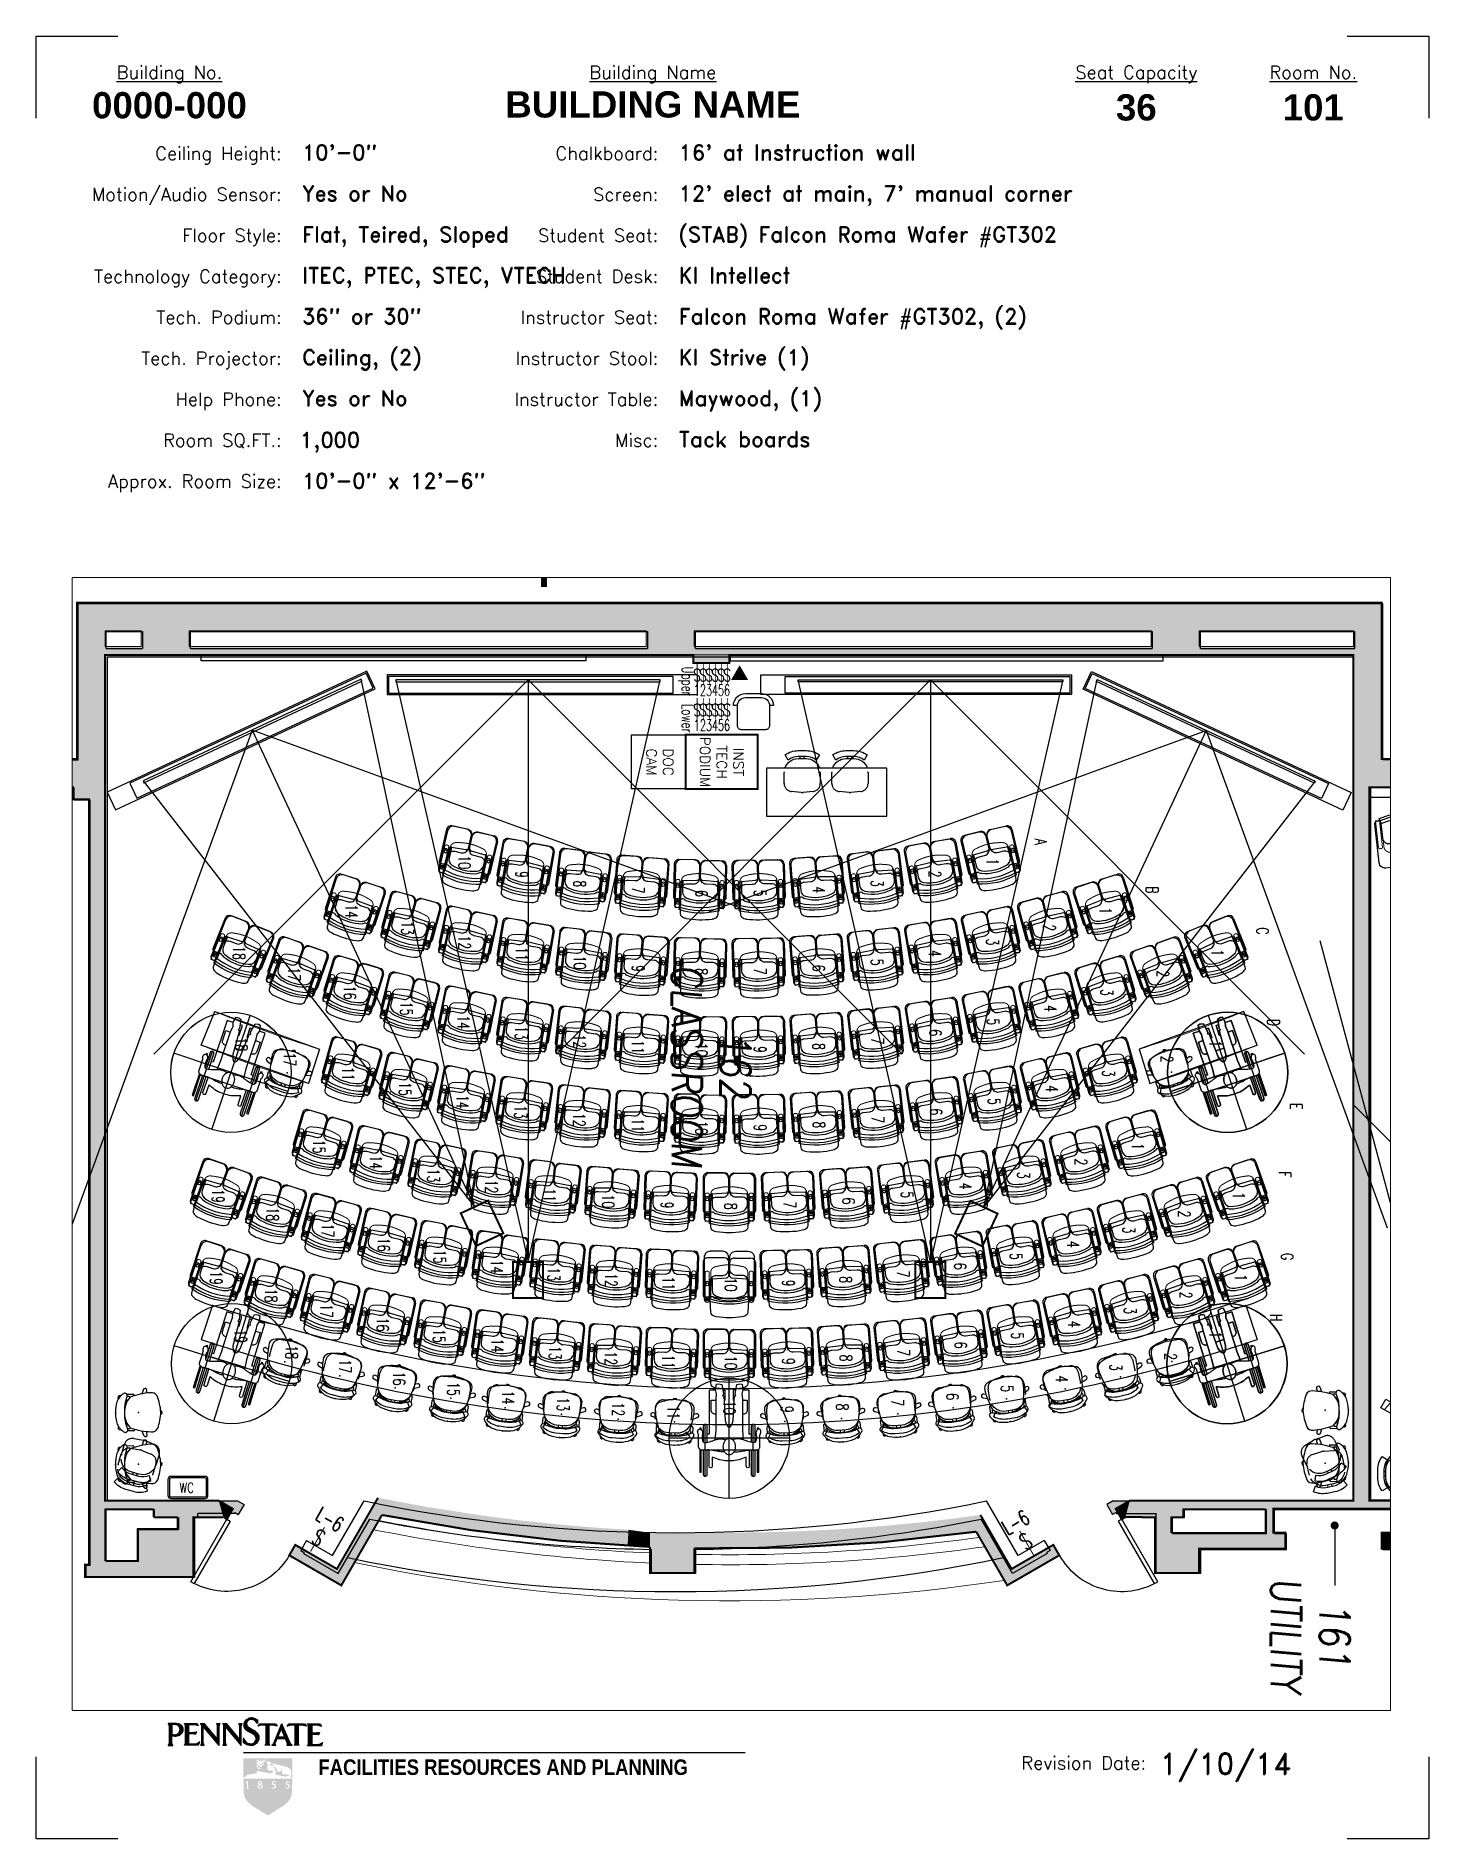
# Paper-space layout 'Layout1' of a CAD drawing. Extents: x -0.1 to 8.4, y -0.1 to 10.9.
# The model-space entities are those that its viewports show. They can reach past a viewport. Long polylines and large blocks are cut down to what shows.
import ezdxf
from ezdxf.enums import TextEntityAlignment as Align

# ---------------------------------------------------------------- set-up
doc = ezdxf.new("R2010")
doc.units = 0
doc.header["$MEASUREMENT"] = 0
for name, pattern in [('CENTER2', [1.125, 0.75, -0.125, 0.125, -0.125]), ('DASHED2', [0.375, 0.25, -0.125]), ('DOT', [0.25, 0, -0.25]), ('DOT2', [0.125, 0, -0.125])]:
    doc.linetypes.add(name, pattern=pattern)
doc.layers.get('0').update_dxf_attribs({"linetype": 'CONTINUOUS'})
doc.layers.get('defpoints').update_dxf_attribs({"linetype": 'CONTINUOUS'})
for name, color, linetype in [('162-A-TXT', 7, 'CONTINUOUS'), ('162-A1-FURN', 32, 'CONTINUOUS'), ('162-A1-OVHD', 41, 'DASHED2'), ('A-BELOW', 111, 'CONTINUOUS'), ('A-DOOR', 7, 'CONTINUOUS'), ('A-FS-ID', 6, 'CONTINUOUS'), ('A-FS-NM', 6, 'CONTINUOUS'), ('A-WL-EX', 171, 'CONTINUOUS'), ('A-WL-EX-HATCH', 213, 'CONTINUOUS'), ('class_ADA', 253, 'CONTINUOUS'), ('class_CARPET', 7, 'CONTINUOUS'), ('class_DIMS', 7, 'CONTINUOUS'), ('class_FILL', 252, 'CONTINUOUS'), ('class_FURN', 30, 'CONTINUOUS'), ('class_NOTE', 40, 'CONTINUOUS'), ('class_OH_TECH', 43, 'DASHED2'), ('class_SWITCHES', 7, 'CONTINUOUS'), ('class_TEXT', 7, 'CONTINUOUS'), ('class_ZHIDDEN', 7, 'CONTINUOUS'), ('psu logo', 7, 'CONTINUOUS'), ('SHELL', 2, 'CONTINUOUS'), ('TB_LINES', 5, 'CONTINUOUS'), ('TB_TEXT', 2, 'CONTINUOUS'), ('TITLEBLK', 5, 'CONTINUOUS')]:
    doc.layers.add(name, color=color, linetype=linetype)
doc.styles.add('ARIAL', font='arialbd.ttf')
doc.styles.add('class_NOTE', font='romans.shx')
doc.styles.add('class_NOTE1', font='romand.shx')
doc.styles.add('PSU2', font='arialbd.ttf', dxfattribs={"width": 0.85, "height": 0.09375})
doc.styles.add('ROMAND', font='romand', dxfattribs={"width": 0.75})
doc.styles.add('RomanS', font='romans.shx')
doc.styles.get("Standard").update_dxf_attribs({"font": 'ROMANS.shx', "width": 0.85, "oblique": 5, "height": 6})

psp = doc.layouts.get("Layout1")

msp = doc.modelspace()

# ---------------------------------------------------------------- texts
at = {"layer": 'A-FS-ID', "oblique": 5, "width": 0.85}
for s, p in [('161', (3637.81344, 1513.49503)), ('162', (3353.81344, 1214.49503)), ('M163', (3431.81251, 874.40036))]:
    msp.add_text(s, height=15, dxfattribs=at).set_placement(p, align=Align.MIDDLE)
at = {"layer": 'A-FS-NM', "oblique": 5, "width": 0.85}
for s, p in [('UTILITY', (3637.81344, 1489.20932)), ('CLASSROOM', (3353.81344, 1190.20932))]:
    msp.add_text(s, height=15, dxfattribs=at).set_placement(p, align=Align.MIDDLE)
at = {"layer": 'class_TEXT', "style": 'RomanS', "width": 0.75}
msp.add_text('1', height=6, dxfattribs=at).set_placement((3235.18178, 1545.92926), align=Align.MIDDLE_CENTER)

# ---------------------------------------------------------------- blocks, each defined once
blk = doc.blocks.new('A$C2F8A7E28')
at = {"layer": 'TB_LINES'}
h = blk.add_hatch(color=8, dxfattribs=at)
edge = h.paths.add_edge_path()
edge.add_arc((0.527, 0.1225), 0.0839, 311.58974, 359.53509)
edge.add_line((0.6109, 0.1218), (0.6111, 0.1812))
edge.add_line((0.6111, 0.1812), (0.3709, 0.1812))
edge.add_line((0.3709, 0.1812), (0.3711, 0.1218))
edge.add_arc((0.455, 0.1225), 0.0839, 180.46491, 228.41026)
edge.add_line((0.3993, 0.0597), (0.4118, 0.0495))
edge.add_line((0.4118, 0.0495), (0.4907, 0))
edge.add_line((0.4907, 0), (0.5702, 0.0495))
edge.add_line((0.5702, 0.0495), (0.5827, 0.0597))
edge = h.paths.add_edge_path()
edge.add_line((0.6111, 0.2827), (0.6111, 0.1849))
edge.add_line((0.6111, 0.1849), (0.6022, 0.1872))
edge.add_line((0.6022, 0.1872), (0.6081, 0.2058))
edge.add_line((0.6081, 0.2058), (0.6059, 0.2066))
edge.add_arc((0.5515, 0.2186), 0.0557, 347.47022, 350.01287)
edge.add_arc((0.5666, 0.216), 0.0404, 350.01351, 352.99764)
edge.add_arc((0.5722, 0.2153), 0.0347, 352.999, 356.16105)
edge.add_arc((0.5806, 0.2147), 0.0264, 356.15844, 359.78768)
edge.add_arc((0.5835, 0.2147), 0.0234, 359.79058, 363.40112)
edge.add_arc((0.5871, 0.2149), 0.0199, 3.39971, 7.3206)
edge.add_arc((0.5879, 0.215), 0.019, 7.31923, 10.7365)
edge.add_arc((0.5865, 0.2148), 0.0204, 10.73965, 14.03783)
edge.add_arc((0.5863, 0.2147), 0.0206, 14.03837, 16.90731)
edge.add_line((0.6061, 0.2207), (0.6054, 0.2225))
edge.add_line((0.6054, 0.2225), (0.6042, 0.2247))
edge.add_line((0.6042, 0.2247), (0.6028, 0.2268))
edge.add_line((0.6028, 0.2268), (0.6003, 0.2296))
edge.add_line((0.6003, 0.2296), (0.5976, 0.2323))
edge.add_line((0.5976, 0.2323), (0.5946, 0.2347))
edge.add_line((0.5946, 0.2347), (0.5914, 0.2366))
edge.add_line((0.5914, 0.2366), (0.5879, 0.2382))
edge.add_line((0.5879, 0.2382), (0.5827, 0.2402))
edge.add_line((0.5827, 0.2402), (0.5799, 0.2411))
edge.add_line((0.5799, 0.2411), (0.5711, 0.2434))
edge.add_line((0.5711, 0.2434), (0.5604, 0.2454))
edge.add_line((0.5604, 0.2454), (0.5142, 0.2569))
edge.add_arc((0.514, 0.2561), 0.000796, 75.96504, 201.80278)
edge.add_line((0.5132, 0.2558), (0.5141, 0.2536))
edge.add_line((0.5141, 0.2536), (0.5156, 0.2491))
edge.add_line((0.5156, 0.2491), (0.5162, 0.2459))
edge.add_arc((0.5177, 0.2462), 0.00159, 189.46191, 269.99964)
edge.add_line((0.5177, 0.2446), (0.5201, 0.2446))
edge.add_line((0.5201, 0.2446), (0.5225, 0.2417))
edge.add_line((0.5225, 0.2417), (0.5238, 0.2401))
edge.add_line((0.5238, 0.2401), (0.5276, 0.2364))
edge.add_line((0.5276, 0.2364), (0.5313, 0.2312))
edge.add_line((0.5313, 0.2312), (0.535, 0.2252))
edge.add_line((0.535, 0.2252), (0.5373, 0.22))
edge.add_line((0.5373, 0.22), (0.5388, 0.2163))
edge.add_line((0.5388, 0.2163), (0.5492, 0.2163))
edge.add_line((0.5492, 0.2163), (0.5552, 0.2192))
edge.add_line((0.5552, 0.2192), (0.5567, 0.2327))
edge.add_line((0.5567, 0.2327), (0.5567, 0.2342))
edge.add_line((0.5567, 0.2342), (0.5574, 0.2342))
edge.add_line((0.5574, 0.2342), (0.5619, 0.2043))
edge.add_line((0.5619, 0.2043), (0.5955, 0.2006))
edge.add_line((0.5955, 0.2006), (0.5955, 0.1999))
edge.add_line((0.5955, 0.1999), (0.5925, 0.1939))
edge.add_line((0.5925, 0.1939), (0.5917, 0.1939))
edge.add_line((0.5917, 0.1939), (0.5917, 0.1946))
edge.add_line((0.5917, 0.1946), (0.5846, 0.1946))
edge.add_arc((0.5846, 0.193), 0.00159, 89.99963, 158.19798)
edge.add_line((0.5831, 0.1936), (0.582, 0.1909))
edge.add_line((0.582, 0.1909), (0.5291, 0.2021))
edge.add_line((0.5291, 0.2021), (0.5295, 0.2066))
edge.add_line((0.5295, 0.2066), (0.5297, 0.2118))
edge.add_line((0.5297, 0.2118), (0.5294, 0.2156))
edge.add_line((0.5294, 0.2156), (0.5279, 0.2225))
edge.add_line((0.5279, 0.2225), (0.527, 0.2253))
edge.add_line((0.527, 0.2253), (0.5261, 0.2279))
edge.add_line((0.5261, 0.2279), (0.5251, 0.2302))
edge.add_line((0.5251, 0.2302), (0.5239, 0.2323))
edge.add_line((0.5239, 0.2323), (0.5225, 0.2345))
edge.add_line((0.5225, 0.2345), (0.5164, 0.2439))
edge.add_line((0.5164, 0.2439), (0.5141, 0.2446))
edge.add_line((0.5141, 0.2446), (0.5104, 0.2454))
edge.add_line((0.5104, 0.2454), (0.5052, 0.2461))
edge.add_line((0.5052, 0.2461), (0.5015, 0.2476))
edge.add_arc((0.5268, 0.2381), 0.0271, 153.82818, 159.39312, ccw=False)
edge.add_line((0.5025, 0.25), (0.5035, 0.2517))
edge.add_line((0.5035, 0.2517), (0.5044, 0.253))
edge.add_line((0.5044, 0.253), (0.5054, 0.2539))
edge.add_line((0.5054, 0.2539), (0.5064, 0.2547))
edge.add_line((0.5064, 0.2547), (0.5077, 0.2555))
edge.add_line((0.5077, 0.2555), (0.5112, 0.2573))
edge.add_line((0.5112, 0.2573), (0.506, 0.2616))
edge.add_line((0.506, 0.2616), (0.5048, 0.2626))
edge.add_line((0.5048, 0.2626), (0.5028, 0.2639))
edge.add_line((0.5028, 0.2639), (0.5011, 0.2647))
edge.add_line((0.5011, 0.2647), (0.4986, 0.2657))
edge.add_arc((0.49, 0.2438), 0.0235, 68.62623, 69.46198)
edge.add_line((0.4983, 0.2659), (0.4973, 0.2662))
edge.add_line((0.4973, 0.2662), (0.4961, 0.2665))
edge.add_line((0.4961, 0.2665), (0.4948, 0.2667))
edge.add_line((0.4948, 0.2667), (0.4932, 0.2669))
edge.add_line((0.4932, 0.2669), (0.4912, 0.2669))
edge.add_line((0.4912, 0.2669), (0.4859, 0.2664))
edge.add_arc((0.486, 0.2656), 0.000796, 97.63397, 193.57164)
edge.add_line((0.4853, 0.2654), (0.4903, 0.2446))
edge.add_line((0.4903, 0.2446), (0.4895, 0.2409))
edge.add_line((0.4895, 0.2409), (0.488, 0.2371))
edge.add_line((0.488, 0.2371), (0.486, 0.2331))
edge.add_arc((0.4867, 0.2327), 0.000796, 153.44069, 213.76719)
edge.add_arc((0.7944, 0.4384), 0.3709, 213.76023, 214.10425)
edge.add_arc((0.5615, 0.2807), 0.0897, 214.1056, 214.95068)
edge.add_arc((0.5473, 0.2707), 0.0723, 214.95181, 216.699)
edge.add_arc((0.523, 0.2526), 0.0419, 216.69643, 218.98959)
edge.add_arc((0.5166, 0.2475), 0.0337, 218.99048, 222.4087)
edge.add_arc((0.5081, 0.2398), 0.0223, 222.41103, 226.61539)
edge.add_arc((0.5055, 0.237), 0.0185, 226.61361, 232.29872)
edge.add_arc((0.5011, 0.2312), 0.0112, 231.79477, 238.53238)
edge.add_arc((0.4957, 0.2223), 0.000796, 238.026, 269.99742)
edge.add_line((0.4957, 0.2215), (0.5, 0.2215))
edge.add_line((0.5, 0.2215), (0.5059, 0.2222))
edge.add_line((0.5059, 0.2222), (0.51, 0.2222))
edge.add_arc((0.51, 0.2214), 0.000796, 33.69053, 90.0005, ccw=False)
edge.add_line((0.5107, 0.2219), (0.5131, 0.2182))
edge.add_arc((0.5138, 0.2186), 0.000796, 213.69475, 281.31478)
edge.add_line((0.5139, 0.2179), (0.5171, 0.2185))
edge.add_line((0.5171, 0.2185), (0.5171, 0.2118))
edge.add_line((0.5171, 0.2118), (0.5097, 0.2111))
edge.add_arc((0.5098, 0.2095), 0.00159, 95.19684, 146.31232)
edge.add_line((0.5085, 0.2104), (0.5059, 0.2066))
edge.add_line((0.5059, 0.2066), (0.4598, 0.2168))
edge.add_arc((0.4591, 0.2137), 0.00318, 77.47209, 106.69999)
edge.add_line((0.4581, 0.2168), (0.4515, 0.2148))
edge.add_line((0.4515, 0.2148), (0.4507, 0.2192))
edge.add_line((0.4507, 0.2192), (0.4388, 0.22))
edge.add_line((0.4388, 0.22), (0.4378, 0.2184))
edge.add_line((0.4378, 0.2184), (0.4371, 0.2171))
edge.add_line((0.4371, 0.2171), (0.4365, 0.2159))
edge.add_line((0.4365, 0.2159), (0.4362, 0.2148))
edge.add_line((0.4362, 0.2148), (0.436, 0.2136))
edge.add_line((0.436, 0.2136), (0.4361, 0.2123))
edge.add_line((0.4361, 0.2123), (0.4365, 0.2108))
edge.add_line((0.4365, 0.2108), (0.4373, 0.2088))
edge.add_line((0.4373, 0.2088), (0.3885, 0.2007))
edge.add_arc((0.3886, 0.1999), 0.000796, 99.46557, 155.55929)
edge.add_line((0.3879, 0.2002), (0.3845, 0.1927))
edge.add_arc((0.3838, 0.1931), 0.000796, 285.5231, 335.55505, ccw=False)
edge.add_line((0.384, 0.1923), (0.3709, 0.1887))
edge.add_line((0.3709, 0.1887), (0.3709, 0.2827))
edge.add_line((0.3709, 0.2827), (0.6111, 0.2827))
edge = h.paths.add_edge_path(flags=16)
edge.add_line((0.4649, 0.2573), (0.4645, 0.2584))
edge.add_arc((0.4616, 0.2495), 0.00941, 71.56498, 78.69004)
edge.add_arc((0.4627, 0.255), 0.00374, 78.68949, 89.99956)
edge.add_line((0.4627, 0.2588), (0.4608, 0.2588))
edge.add_arc((0.4608, 0.256), 0.00279, 89.99969, 111.80128)
edge.add_arc((0.4607, 0.2563), 0.00247, 111.80213, 135.00074)
edge.add_arc((0.4627, 0.2543), 0.00529, 135.00038, 146.31002)
edge.add_line((0.4583, 0.2572), (0.4575, 0.2558))
edge.add_arc((0.4587, 0.2552), 0.00143, 153.43439, 201.80112)
edge.add_arc((0.4585, 0.2551), 0.00116, 201.80211, 255.96426)
edge.add_arc((0.4618, 0.2683), 0.0149, 255.96326, 261.86943)
edge.add_line((0.4597, 0.2536), (0.4608, 0.2536))
edge.add_line((0.4608, 0.2536), (0.463, 0.2539))
edge.add_arc((0.4619, 0.2572), 0.00349, 288.43576, 306.87048)
edge.add_arc((0.463, 0.2558), 0.0017, 306.86937, 333.43403)
edge.add_line((0.4645, 0.2551), (0.4649, 0.2573))
h.paths.add_polyline_path([(0.4759, 0.2631), (0.4754, 0.2633), (0.4756, 0.2636), (0.4758, 0.2639), (0.4759, 0.2643), (0.476, 0.2648), (0.476, 0.2653), (0.4759, 0.2659), (0.4759, 0.2664), (0.4757, 0.267), (0.4756, 0.2676), (0.4754, 0.2681), (0.4751, 0.2687), (0.4747, 0.2693), (0.4743, 0.27), (0.4738, 0.2707), (0.4732, 0.2714), (0.4724, 0.2722), (0.4686, 0.2677), (0.4701, 0.2666), (0.4715, 0.2654), (0.4731, 0.2636), (0.4735, 0.2626), (0.4731, 0.2615), (0.4705, 0.2606), (0.4664, 0.2595), (0.4649, 0.2599), (0.4634, 0.2602), (0.4616, 0.2603), (0.4597, 0.2601), (0.4582, 0.2595), (0.4567, 0.2587), (0.456, 0.258), (0.4492, 0.2468), (0.4473, 0.2462), (0.4467, 0.2462), (0.4455, 0.2467), (0.444, 0.2468), (0.4426, 0.2467), (0.441, 0.2461), (0.4399, 0.2456), (0.4399, 0.245), (0.4425, 0.2416), (0.4429, 0.2409), (0.4432, 0.2401), (0.4433, 0.2398), (0.4432, 0.2394), (0.4429, 0.2386), (0.4418, 0.2364), (0.4403, 0.2357), (0.4395, 0.2353), (0.4384, 0.2357), (0.436, 0.2402), (0.4358, 0.2416), (0.4359, 0.2431), (0.4366, 0.2468), (0.4352, 0.2495), (0.4351, 0.2506), (0.4351, 0.251), (0.4352, 0.2512), (0.4357, 0.2516), (0.4373, 0.2521), (0.4388, 0.2521), (0.4403, 0.2522), (0.4418, 0.2528), (0.4425, 0.2543), (0.441, 0.2539), (0.4396, 0.2538), (0.4384, 0.2539), (0.4373, 0.2543), (0.4373, 0.2558), (0.4381, 0.2573), (0.4395, 0.258), (0.441, 0.2588), (0.4425, 0.2588), (0.444, 0.258), (0.4448, 0.2603), (0.4425, 0.2609), (0.4414, 0.261), (0.4403, 0.2609), (0.4388, 0.2603), (0.4374, 0.2594), (0.4362, 0.2584), (0.4351, 0.2573), (0.4343, 0.2573), (0.4347, 0.2592), (0.4353, 0.2609), (0.4362, 0.2625), (0.4374, 0.2638), (0.4388, 0.2648), (0.4425, 0.267), (0.4418, 0.2685), (0.441, 0.2707), (0.4398, 0.272), (0.4393, 0.272), (0.439, 0.2716), (0.4388, 0.2715), (0.4381, 0.2677), (0.4381, 0.2655), (0.4352, 0.2641), (0.4352, 0.2692), (0.4354, 0.2711), (0.436, 0.2729), (0.4366, 0.2741), (0.4373, 0.2752), (0.4377, 0.2756), (0.4381, 0.2758), (0.4392, 0.2759), (0.4403, 0.2758), (0.4418, 0.2752), (0.4432, 0.2744), (0.444, 0.2737), (0.4455, 0.2722), (0.4462, 0.2714), (0.447, 0.2703), (0.4478, 0.2692), (0.453, 0.27), (0.4597, 0.27), (0.4649, 0.2692), (0.4713, 0.2763), (0.4721, 0.2766), (0.473, 0.2764), (0.474, 0.2761), (0.475, 0.2757), (0.4758, 0.2753), (0.4764, 0.2749), (0.477, 0.2745), (0.4774, 0.2741), (0.4778, 0.2736), (0.4782, 0.2732), (0.4785, 0.2727), (0.4788, 0.2723), (0.479, 0.2718), (0.4792, 0.2714), (0.4793, 0.2709), (0.4794, 0.2704), (0.4795, 0.27), (0.4795, 0.2695), (0.4795, 0.269), (0.4794, 0.2686), (0.4794, 0.2681), (0.4792, 0.2676), (0.4791, 0.267), (0.4789, 0.2665), (0.4786, 0.2659), (0.4783, 0.2653), (0.4781, 0.2648), (0.4777, 0.2641), (0.4773, 0.2637), (0.4768, 0.2633), (0.4764, 0.2631)], flags=16)
edge = h.paths.add_edge_path(flags=16)
edge.add_line((0.4478, 0.2416), (0.451, 0.2429))
edge.add_arc((0.4504, 0.2444), 0.00159, 291.80137, 329.74358)
edge.add_line((0.4518, 0.2436), (0.4562, 0.2513))
edge.add_arc((0.4576, 0.2505), 0.00159, 90.00002, 149.7436, ccw=False)
edge.add_line((0.4576, 0.2521), (0.4619, 0.2521))
edge.add_line((0.4619, 0.2521), (0.4634, 0.2521))
edge.add_line((0.4634, 0.2521), (0.4649, 0.2528))
edge.add_line((0.4649, 0.2528), (0.4654, 0.2539))
edge.add_arc((0.4661, 0.2535), 0.000796, 89.99938, 153.43432, ccw=False)
edge.add_line((0.4661, 0.2543), (0.4694, 0.2542))
edge.add_arc((0.4688, 0.2512), 0.00307, 63.43703, 78.69219, ccw=False)
edge.add_arc((0.4672, 0.248), 0.00666, 56.30896, 63.43366, ccw=False)
edge.add_arc((0.4694, 0.2513), 0.00265, 45.00176, 56.31139, ccw=False)
edge.add_arc((0.4708, 0.2528), 0.000574, -0.00145, 44.99897, ccw=False)
edge.add_arc((0.4698, 0.2528), 0.00159, -26.56401, 0.00069, ccw=False)
edge.add_line((0.4713, 0.2521), (0.4705, 0.2506))
edge.add_arc((0.4683, 0.2517), 0.0025, 314.99852, 333.43347, ccw=False)
edge.add_arc((0.4683, 0.2517), 0.0025, 296.56567, 315.00044, ccw=False)
edge.add_line((0.4694, 0.2495), (0.4671, 0.2483))
edge.add_arc((0.4632, 0.2563), 0.00886, 285.9453, 296.56494, ccw=False)
edge.add_arc((0.4645, 0.2515), 0.00394, 270.00055, 285.94588, ccw=False)
edge.add_line((0.4645, 0.2476), (0.4619, 0.2476))
edge.add_line((0.4619, 0.2476), (0.4619, 0.2461))
edge.add_arc((0.4429, 0.2493), 0.0192, 345.96638, 350.54031, ccw=False)
edge.add_arc((0.4523, 0.2469), 0.00953, 336.80007, 345.96229, ccw=False)
edge.add_arc((0.4544, 0.246), 0.00727, 326.3115, 336.80287, ccw=False)
edge.add_arc((0.4549, 0.2457), 0.00668, 314.99886, 326.30904, ccw=False)
edge.add_arc((0.4578, 0.2428), 0.00253, 296.5645, 314.99986, ccw=False)
edge.add_line((0.4589, 0.2405), (0.4567, 0.2394))
edge.add_arc((0.4515, 0.2498), 0.0116, 288.43471, 296.5649, ccw=False)
edge.add_arc((0.4545, 0.2409), 0.00227, 270.0006, 288.43572, ccw=False)
edge.add_arc((0.4545, 0.2424), 0.00376, 258.68991, 269.99996, ccw=False)
edge.add_line((0.4537, 0.2387), (0.4478, 0.2402))
edge.add_arc((0.4482, 0.2413), 0.00111, 225.00132, 251.56592, ccw=False)
edge.add_arc((0.4478, 0.2409), 0.000527, 179.99934, 224.99977, ccw=False)
edge.add_arc((0.4478, 0.2409), 0.000528, 135.00212, 180.00168, ccw=False)
edge.add_line((0.4474, 0.2413), (0.4478, 0.2416))
h.paths.add_polyline_path([(0.5947, 0.1685), (0.582, 0.1685), (0.5777, 0.1514), (0.5842, 0.1521), (0.5884, 0.1517), (0.5915, 0.149), (0.593, 0.1444), (0.592, 0.1401), (0.5891, 0.1372), (0.5862, 0.136), (0.5823, 0.1368), (0.58, 0.1385), (0.5783, 0.1409), (0.5759, 0.1377), (0.5775, 0.1365), (0.58, 0.1343), (0.5835, 0.1327), (0.588, 0.1324), (0.5932, 0.1345), (0.5965, 0.1373), (0.5988, 0.142), (0.599, 0.1477), (0.5965, 0.1525), (0.5935, 0.1551), (0.5892, 0.1566), (0.5865, 0.1564), (0.5835, 0.1558), (0.585, 0.1633), (0.5968, 0.1633), (0.5977, 0.1685), (0.5977, 0.1693), (0.597, 0.1693), (0.5955, 0.1685)], flags=16)
h.paths.add_polyline_path([(0.5268, 0.1685), (0.5141, 0.1685), (0.5099, 0.1514), (0.5163, 0.1521), (0.5205, 0.1517), (0.5237, 0.149), (0.5251, 0.1444), (0.5241, 0.1401), (0.5212, 0.1372), (0.5183, 0.136), (0.5145, 0.1368), (0.5121, 0.1385), (0.5104, 0.1409), (0.508, 0.1377), (0.5096, 0.1365), (0.5121, 0.1343), (0.5156, 0.1327), (0.5201, 0.1324), (0.5253, 0.1345), (0.5287, 0.1373), (0.5309, 0.142), (0.5311, 0.1477), (0.5286, 0.1525), (0.5257, 0.1551), (0.5213, 0.1566), (0.5186, 0.1564), (0.5156, 0.1558), (0.5171, 0.1633), (0.5289, 0.1633), (0.5298, 0.1685), (0.5298, 0.1693), (0.5291, 0.1693), (0.5276, 0.1685)], flags=16)
edge = h.paths.add_edge_path(flags=16)
edge.add_line((0.388, 0.1357), (0.3834, 0.1357))
edge.add_arc((0.3834, 0.1338), 0.00189, 90, 268.17336)
edge.add_line((0.3833, 0.1319), (0.3978, 0.1319))
edge.add_arc((0.3977, 0.1338), 0.00189, 271.82664, 450)
edge.add_line((0.3977, 0.1357), (0.3932, 0.1357))
edge.add_line((0.3932, 0.1357), (0.3932, 0.1693))
edge.add_line((0.3932, 0.1693), (0.392, 0.17))
edge.add_line((0.392, 0.17), (0.3838, 0.1647))
edge.add_line((0.3838, 0.1647), (0.3817, 0.1634))
edge.add_line((0.3817, 0.1634), (0.3814, 0.1624))
edge.add_line((0.3814, 0.1624), (0.3816, 0.1617))
edge.add_line((0.3816, 0.1617), (0.3819, 0.1611))
edge.add_line((0.3819, 0.1611), (0.3822, 0.1608))
edge.add_line((0.3822, 0.1608), (0.3838, 0.1607))
edge.add_line((0.3838, 0.1607), (0.388, 0.1607))
edge.add_line((0.388, 0.1607), (0.388, 0.1357))
h.paths.add_polyline_path([(0.4593, 0.1674), (0.4624, 0.1633), (0.4628, 0.1585), (0.4615, 0.1558), (0.4584, 0.1529), (0.4624, 0.1505), (0.4645, 0.1473), (0.4654, 0.1433), (0.4644, 0.1383), (0.4622, 0.1352), (0.4582, 0.1327), (0.4538, 0.132), (0.4478, 0.1327), (0.4438, 0.1359), (0.4418, 0.1389), (0.4412, 0.1442), (0.4434, 0.1492), (0.4478, 0.1521), (0.4448, 0.1551), (0.4428, 0.1588), (0.4436, 0.1636), (0.4462, 0.1669), (0.4494, 0.1698), (0.4544, 0.1699)], flags=16)
h.paths.add_polyline_path([(0.4485, 0.1472), (0.4483, 0.1467), (0.4481, 0.1463), (0.4479, 0.1459), (0.4478, 0.1455), (0.4477, 0.1451), (0.4476, 0.1447), (0.4475, 0.1444), (0.4474, 0.144), (0.4474, 0.1436), (0.4473, 0.1432), (0.4473, 0.1428), (0.4474, 0.1424), (0.4474, 0.1419), (0.4475, 0.1415), (0.4475, 0.1411), (0.4476, 0.1406), (0.4477, 0.1402), (0.4479, 0.1398), (0.448, 0.1394), (0.4482, 0.139), (0.4484, 0.1387), (0.4486, 0.1383), (0.4488, 0.138), (0.4491, 0.1377), (0.4494, 0.1374), (0.4496, 0.1371), (0.45, 0.1369), (0.4503, 0.1366), (0.4506, 0.1364), (0.451, 0.1362), (0.4514, 0.136), (0.4518, 0.1358), (0.4522, 0.1357), (0.4527, 0.1356), (0.4531, 0.1355), (0.4536, 0.1355), (0.454, 0.1355), (0.4545, 0.1356), (0.455, 0.1357), (0.4554, 0.1359), (0.4558, 0.1361), (0.4562, 0.1363), (0.4566, 0.1365), (0.457, 0.1368), (0.4573, 0.1371), (0.4576, 0.1374), (0.4579, 0.1378), (0.4581, 0.1381), (0.4583, 0.1385), (0.4585, 0.1389), (0.4587, 0.1393), (0.4588, 0.1397), (0.4589, 0.1401), (0.459, 0.1405), (0.4591, 0.1409), (0.4592, 0.1413), (0.4592, 0.1418), (0.4592, 0.1422), (0.4591, 0.1426), (0.4591, 0.143), (0.459, 0.1433), (0.4589, 0.1437), (0.4588, 0.1441), (0.4586, 0.1445), (0.4584, 0.1449), (0.4582, 0.1453), (0.4579, 0.1457), (0.4576, 0.1461), (0.4573, 0.1465), (0.4568, 0.147), (0.4562, 0.1475), (0.4554, 0.1481), (0.4543, 0.1488), (0.4531, 0.1497), (0.4515, 0.1506), (0.4506, 0.1497), (0.4499, 0.149), (0.4493, 0.1483), (0.4489, 0.1477)], flags=0)
h.paths.add_polyline_path([(0.4568, 0.1637), (0.4566, 0.164), (0.4564, 0.1643), (0.4561, 0.1645), (0.4558, 0.1647), (0.4555, 0.165), (0.4552, 0.1652), (0.4549, 0.1653), (0.4545, 0.1655), (0.4542, 0.1656), (0.4538, 0.1656), (0.4534, 0.1657), (0.453, 0.1657), (0.4526, 0.1657), (0.4523, 0.1656), (0.4519, 0.1656), (0.4515, 0.1655), (0.4512, 0.1654), (0.4509, 0.1652), (0.4506, 0.1651), (0.4503, 0.1649), (0.4501, 0.1647), (0.4499, 0.1645), (0.4497, 0.1642), (0.4495, 0.164), (0.4493, 0.1637), (0.4492, 0.1634), (0.4491, 0.163), (0.449, 0.1626), (0.4489, 0.1623), (0.4489, 0.1619), (0.4489, 0.1615), (0.4489, 0.1611), (0.4489, 0.1607), (0.449, 0.1603), (0.4492, 0.1599), (0.4494, 0.1595), (0.4496, 0.1591), (0.4498, 0.1587), (0.4501, 0.1584), (0.4504, 0.158), (0.4508, 0.1576), (0.4512, 0.1572), (0.4516, 0.1569), (0.452, 0.1565), (0.4526, 0.1561), (0.4531, 0.1557), (0.4537, 0.1553), (0.4544, 0.1548), (0.4552, 0.1543), (0.4559, 0.1556), (0.4565, 0.1567), (0.4569, 0.1576), (0.4572, 0.1585), (0.4574, 0.1593), (0.4575, 0.1599), (0.4576, 0.1605), (0.4576, 0.1611), (0.4576, 0.1616), (0.4575, 0.162), (0.4574, 0.1624), (0.4573, 0.1628), (0.4572, 0.1631), (0.457, 0.1634)], flags=0)
edge = h.paths.add_edge_path(flags=16)
edge.add_arc((0.4453, 0.2351), 0.0053, 239.03681, 251.56542, ccw=False)
edge.add_arc((0.4448, 0.2342), 0.00423, 224.99911, 239.03516, ccw=False)
edge.add_arc((0.4423, 0.2319), 0.000935, 142.96156, 232.96235, ccw=False)
edge.add_line((0.4416, 0.2325), (0.4458, 0.2367))
edge.add_arc((0.4469, 0.2356), 0.00159, 90.00058, 135.00058, ccw=False)
edge.add_line((0.4469, 0.2371), (0.4481, 0.2371))
edge.add_arc((0.4481, 0.2356), 0.00159, 63.43496, 90.00019, ccw=False)
edge.add_line((0.4488, 0.237), (0.45, 0.2364))
edge.add_line((0.45, 0.2364), (0.4515, 0.2357))
edge.add_line((0.4515, 0.2357), (0.4552, 0.232))
edge.add_arc((0.4546, 0.2314), 0.000796, -63.43512, 44.99983, ccw=False)
edge.add_line((0.455, 0.2307), (0.4514, 0.2292))
edge.add_arc((0.4496, 0.2358), 0.00687, 269.99987, 285.25501, ccw=False)
edge.add_arc((0.4496, 0.2457), 0.0168, 263.65992, 270, ccw=False)
edge.add_arc((0.449, 0.2404), 0.0114, 255.96368, 263.65959, ccw=False)
edge.add_line((0.4463, 0.2293), (0.4436, 0.2301))
edge = h.paths.add_edge_path(flags=0)
edge.add_line((0.4424, 0.2541), (0.4424, 0.2543))
at = {"layer": 'TB_TEXT', "color": 5, "linetype": 'Continuous'}
for p, q in [((0.0369, 0.4533), (0, 0.4533)), ((0, 0.4533), (0, 0.4518)), ((0, 0.4518), (0.0017, 0.45)), ((0.0792, 0.4541), (0.139, 0.4541)), ((0.0792, 0.4529), (0.0792, 0.4541)), ((0.081, 0.4512), (0.0792, 0.4529)), ((0.124, 0.4479), (0.1003, 0.4479)), ((0.1003, 0.4479), (0.1003, 0.4095)), ((0.1272, 0.4478), (0.124, 0.4479)), ((0.139, 0.4541), (0.1478, 0.4436)), ((0.1785, 0.4529), (0.1569, 0.4529)), ((0.1569, 0.4529), (0.1569, 0.4524)), ((0.1569, 0.4524), (0.1581, 0.4522)), ((0.1611, 0.4511), (0.1616, 0.4507)), ((0.2423, 0.3757), (0.1785, 0.4529)), ((0.2555, 0.4529), (0.2381, 0.4529)), ((0.2381, 0.4529), (0.2381, 0.4517)), ((0.2381, 0.4517), (0.2398, 0.4499)), ((0.2538, 0.4499), (0.2555, 0.4517)), ((0.2555, 0.4517), (0.2555, 0.4529)), ((0.2882, 0.4529), (0.2666, 0.4529)), ((0.2666, 0.4529), (0.2666, 0.4524)), ((0.2666, 0.4524), (0.2678, 0.4522)), ((0.2708, 0.4511), (0.2713, 0.4507)), ((0.352, 0.3757), (0.2882, 0.4529)), ((0.3652, 0.4529), (0.3478, 0.4529)), ((0.3478, 0.4529), (0.3478, 0.4517)), ((0.3478, 0.4517), (0.3495, 0.4499)), ((0.3635, 0.4499), (0.3652, 0.4517)), ((0.3652, 0.4517), (0.3652, 0.4529)), ((0.4302, 0.4763), (0.4392, 0.4715)), ((0.4383, 0.4546), (0.4304, 0.4649)), ((0.4392, 0.4715), (0.4392, 0.4548)), ((0.4429, 0.4405), (0.4516, 0.4517)), ((0.4516, 0.4517), (0.4528, 0.4517)), ((0.4528, 0.4517), (0.5285, 0.4517)), ((0.4597, 0.4455), (0.4558, 0.445)), ((0.464, 0.4455), (0.4597, 0.4455)), ((0.4826, 0.4455), (0.464, 0.4455)), ((0.4826, 0.3563), (0.4826, 0.4455)), ((0.4963, 0.4455), (0.4963, 0.3563)), ((0.5149, 0.4455), (0.4963, 0.4455)), ((0.5177, 0.4452), (0.5149, 0.4455)), ((0.5596, 0.4529), (0.5205, 0.3564)), ((0.5285, 0.4517), (0.5372, 0.4405)), ((0.6015, 0.3567), (0.5596, 0.4529)), ((0.5868, 0.4405), (0.5955, 0.4516)), ((0.5955, 0.4516), (0.5968, 0.4516)), ((0.5968, 0.4516), (0.6725, 0.4516)), ((0.6036, 0.4454), (0.5997, 0.445)), ((0.6079, 0.4454), (0.6036, 0.4454)), ((0.6265, 0.4454), (0.6079, 0.4454)), ((0.6265, 0.3563), (0.6265, 0.4454)), ((0.6402, 0.4454), (0.6402, 0.3563)), ((0.6588, 0.4454), (0.6402, 0.4454)), ((0.6617, 0.4452), (0.6588, 0.4454)), ((0.6725, 0.4516), (0.6811, 0.4405)), ((0.6866, 0.4517), (0.7464, 0.4517)), ((0.6866, 0.4504), (0.6866, 0.4517)), ((0.6884, 0.4487), (0.6866, 0.4504)), ((0.7077, 0.4455), (0.7077, 0.407)), ((0.7314, 0.4455), (0.7077, 0.4455)), ((0.7346, 0.4454), (0.7314, 0.4455)), ((0.7464, 0.4517), (0.7551, 0.4411)), ((0.005, 0.4428), (0.005, 0.3566)), ((0.005, 0.3576), (0.005, 0.3554)), ((0.0172, 0.3551), (0.0172, 0.3917)), ((0.0184, 0.3928), (0.0222, 0.3925)), ((0.0222, 0.3925), (0.032, 0.3919)), ((0.0511, 0.3947), (0.0563, 0.3968)), ((0.0842, 0.4415), (0.0842, 0.444)), ((0.0842, 0.3565), (0.0842, 0.4415)), ((0.1003, 0.4095), (0.1227, 0.4095)), ((0.1003, 0.402), (0.1003, 0.3542)), ((0.1282, 0.402), (0.1003, 0.402)), ((0.1227, 0.4095), (0.1256, 0.4096)), ((0.1292, 0.4018), (0.1282, 0.402)), ((0.1324, 0.3997), (0.132, 0.4002)), ((0.1328, 0.3997), (0.1324, 0.3997)), ((0.1385, 0.4115), (0.1328, 0.3997)), ((0.1368, 0.4113), (0.138, 0.4119)), ((0.1469, 0.4421), (0.1447, 0.4434)), ((0.1534, 0.3622), (0.1475, 0.3462)), ((0.1504, 0.3605), (0.1525, 0.3626)), ((0.1649, 0.4435), (0.1649, 0.3563)), ((0.1723, 0.3564), (0.1723, 0.4368)), ((0.1731, 0.4371), (0.2505, 0.3449)), ((0.2431, 0.4427), (0.2431, 0.4402)), ((0.2431, 0.4402), (0.2431, 0.3759)), ((0.2505, 0.4402), (0.2505, 0.4427)), ((0.2505, 0.3449), (0.2505, 0.4402)), ((0.2746, 0.4435), (0.2746, 0.3563)), ((0.282, 0.3564), (0.282, 0.4368)), ((0.2828, 0.4371), (0.3602, 0.3449)), ((0.3528, 0.4427), (0.3528, 0.4402)), ((0.3528, 0.4402), (0.3528, 0.3759)), ((0.3602, 0.4402), (0.3602, 0.4427)), ((0.3602, 0.3449), (0.3602, 0.4402)), ((0.3709, 0.3598), (0.3709, 0.3805)), ((0.3748, 0.3567), (0.3709, 0.3598)), ((0.3717, 0.3807), (0.3766, 0.372)), ((0.3828, 0.3513), (0.3748, 0.3567)), ((0.3766, 0.372), (0.3828, 0.3638)), ((0.3828, 0.3638), (0.3914, 0.3573)), ((0.3914, 0.3573), (0.3985, 0.3547)), ((0.4172, 0.4024), (0.3947, 0.4147)), ((0.4064, 0.4283), (0.4212, 0.4196)), ((0.4189, 0.3559), (0.4253, 0.3595)), ((0.4253, 0.3595), (0.4318, 0.3695)), ((0.4318, 0.3695), (0.4331, 0.3761)), ((0.4433, 0.4405), (0.4429, 0.4405)), ((0.4453, 0.4417), (0.4433, 0.4405)), ((0.5205, 0.3564), (0.5193, 0.3545)), ((0.5269, 0.354), (0.5277, 0.3564)), ((0.5277, 0.3564), (0.5376, 0.3805)), ((0.5366, 0.4405), (0.534, 0.4417)), ((0.5372, 0.4405), (0.5366, 0.4405)), ((0.5376, 0.3805), (0.5773, 0.3805)), ((0.54, 0.3865), (0.5567, 0.4271)), ((0.5743, 0.3859), (0.5405, 0.3859)), ((0.5575, 0.4271), (0.5747, 0.3865)), ((0.5773, 0.3805), (0.588, 0.3552)), ((0.5872, 0.4405), (0.5868, 0.4405)), ((0.5892, 0.4417), (0.5872, 0.4405)), ((0.6028, 0.3544), (0.6015, 0.3567)), ((0.6806, 0.4405), (0.6779, 0.4417)), ((0.6811, 0.4405), (0.6806, 0.4405)), ((0.6916, 0.439), (0.6916, 0.4415)), ((0.6916, 0.3541), (0.6916, 0.439)), ((0.7077, 0.407), (0.7301, 0.407)), ((0.7077, 0.3995), (0.7077, 0.3517)), ((0.7356, 0.3995), (0.7077, 0.3995)), ((0.7301, 0.407), (0.733, 0.4071)), ((0.7366, 0.3993), (0.7356, 0.3995)), ((0.7398, 0.3972), (0.7393, 0.3977)), ((0.7402, 0.3972), (0.7398, 0.3972)), ((0.7459, 0.409), (0.7402, 0.3972)), ((0.7442, 0.4089), (0.7454, 0.4094)), ((0.7543, 0.4396), (0.7521, 0.4409)), ((0.7607, 0.3597), (0.7549, 0.3437)), ((0.7578, 0.358), (0.7599, 0.3601)), ((0.0017, 0.3482), (0, 0.3465)), ((0, 0.3465), (0, 0.345)), ((0, 0.345), (0.0222, 0.345)), ((0.0222, 0.3462), (0.0204, 0.3479)), ((0.0222, 0.345), (0.0222, 0.3462)), ((0.0792, 0.3476), (0.081, 0.3493)), ((0.0792, 0.3462), (0.0792, 0.3476)), ((0.1475, 0.3462), (0.0792, 0.3462)), ((0.1014, 0.3531), (0.1036, 0.3529)), ((0.1616, 0.3491), (0.1599, 0.3474)), ((0.1599, 0.3474), (0.1599, 0.3462)), ((0.1599, 0.3462), (0.1773, 0.3462)), ((0.1773, 0.3475), (0.1756, 0.3492)), ((0.1773, 0.3462), (0.1773, 0.3475)), ((0.2713, 0.3491), (0.2696, 0.3474)), ((0.2696, 0.3474), (0.2696, 0.3462)), ((0.2696, 0.3462), (0.287, 0.3462)), ((0.287, 0.3475), (0.2853, 0.3492)), ((0.287, 0.3462), (0.287, 0.3475)), ((0.3924, 0.3476), (0.3828, 0.3513)), ((0.403, 0.346), (0.3924, 0.3476)), ((0.4128, 0.346), (0.403, 0.346)), ((0.4058, 0.3535), (0.4124, 0.3541)), ((0.4777, 0.3474), (0.4794, 0.3491)), ((0.4777, 0.3462), (0.4777, 0.3474)), ((0.5013, 0.3462), (0.4777, 0.3462)), ((0.4995, 0.3491), (0.5013, 0.3474)), ((0.5013, 0.3474), (0.5013, 0.3462)), ((0.5134, 0.3487), (0.5112, 0.3474)), ((0.5112, 0.3474), (0.5112, 0.3462)), ((0.5112, 0.3462), (0.531, 0.3462)), ((0.531, 0.3474), (0.5295, 0.3478)), ((0.531, 0.3462), (0.531, 0.3474)), ((0.5857, 0.3478), (0.5844, 0.3474)), ((0.5844, 0.3474), (0.5844, 0.3462)), ((0.5844, 0.3462), (0.6104, 0.3462)), ((0.588, 0.3552), (0.5885, 0.3534)), ((0.6104, 0.3475), (0.6087, 0.3483)), ((0.6104, 0.3462), (0.6104, 0.3475)), ((0.6216, 0.3474), (0.6233, 0.3491)), ((0.6216, 0.3461), (0.6216, 0.3474)), ((0.6452, 0.3461), (0.6216, 0.3461)), ((0.6435, 0.3491), (0.6452, 0.3474)), ((0.6452, 0.3474), (0.6452, 0.3461)), ((0.6866, 0.3451), (0.6884, 0.3469)), ((0.6866, 0.3437), (0.6866, 0.3451)), ((0.7549, 0.3437), (0.6866, 0.3437)), ((0.7088, 0.3506), (0.711, 0.3504))]:
    blk.add_line(p, q, dxfattribs=at)
at = {"layer": 'TB_TEXT', "color": 5}
for p, q in [((0.0006, 0.4512), (0.0006, 0.4533)), ((0.0015, 0.4503), (0.0015, 0.4533)), ((0.0024, 0.4493), (0.0024, 0.4533)), ((0.0034, 0.448), (0.0034, 0.4533)), ((0.0043, 0.4461), (0.0043, 0.4533)), ((0.0052, 0.345), (0.0052, 0.4533)), ((0.0061, 0.345), (0.0061, 0.4533)), ((0.007, 0.345), (0.007, 0.4533)), ((0.008, 0.345), (0.008, 0.4533)), ((0.0089, 0.345), (0.0089, 0.4533)), ((0.0098, 0.345), (0.0098, 0.4533)), ((0.0107, 0.345), (0.0107, 0.4533)), ((0.0117, 0.345), (0.0117, 0.4533)), ((0.0126, 0.345), (0.0126, 0.4533)), ((0.0135, 0.345), (0.0135, 0.4533)), ((0.0144, 0.345), (0.0144, 0.4533)), ((0.0154, 0.345), (0.0154, 0.4533)), ((0.0163, 0.345), (0.0163, 0.4533)), ((0.0172, 0.4479), (0.0172, 0.4533)), ((0.0181, 0.448), (0.0181, 0.4533)), ((0.0191, 0.4482), (0.0191, 0.4533)), ((0.02, 0.4482), (0.02, 0.4533)), ((0.0209, 0.4483), (0.0209, 0.4533)), ((0.0218, 0.4484), (0.0218, 0.4533)), ((0.0227, 0.4484), (0.0227, 0.4533)), ((0.0237, 0.4485), (0.0237, 0.4533)), ((0.0246, 0.4485), (0.0246, 0.4533)), ((0.0255, 0.4485), (0.0255, 0.4533)), ((0.0264, 0.4485), (0.0264, 0.4533)), ((0.0274, 0.4485), (0.0274, 0.4533)), ((0.0283, 0.4484), (0.0283, 0.4533)), ((0.0292, 0.4484), (0.0292, 0.4533)), ((0.0301, 0.4484), (0.0301, 0.4533)), ((0.0311, 0.4483), (0.0311, 0.4533)), ((0.032, 0.4483), (0.032, 0.4533)), ((0.0329, 0.4482), (0.0329, 0.4533)), ((0.0338, 0.4482), (0.0338, 0.4533)), ((0.0348, 0.4481), (0.0348, 0.4533)), ((0.0357, 0.448), (0.0357, 0.4533)), ((0.0366, 0.4479), (0.0366, 0.4533)), ((0.0375, 0.4478), (0.0375, 0.4533)), ((0.0384, 0.4477), (0.0384, 0.4533)), ((0.0394, 0.4476), (0.0394, 0.4532)), ((0.0403, 0.4475), (0.0403, 0.4532)), ((0.0412, 0.4473), (0.0412, 0.4531)), ((0.0421, 0.4472), (0.0421, 0.453)), ((0.0431, 0.4469), (0.0431, 0.453)), ((0.044, 0.4467), (0.044, 0.4528)), ((0.0449, 0.4464), (0.0449, 0.4527)), ((0.0458, 0.4459), (0.0458, 0.4526)), ((0.0468, 0.4454), (0.0468, 0.4524)), ((0.0477, 0.4448), (0.0477, 0.4523)), ((0.0486, 0.4441), (0.0486, 0.4521)), ((0.0495, 0.4434), (0.0495, 0.4519)), ((0.0504, 0.4425), (0.0504, 0.4517)), ((0.0514, 0.4414), (0.0514, 0.4514)), ((0.0523, 0.4403), (0.0523, 0.4512)), ((0.0532, 0.439), (0.0532, 0.4509)), ((0.0541, 0.4375), (0.0541, 0.4506)), ((0.0551, 0.4357), (0.0551, 0.4503)), ((0.056, 0.4333), (0.056, 0.4499)), ((0.0569, 0.4303), (0.0569, 0.4496)), ((0.0578, 0.4248), (0.0578, 0.4492)), ((0.0588, 0.3982), (0.0588, 0.4487)), ((0.0597, 0.3989), (0.0597, 0.4482)), ((0.0606, 0.3996), (0.0606, 0.4477)), ((0.0615, 0.4003), (0.0615, 0.447)), ((0.0625, 0.4011), (0.0625, 0.4464)), ((0.0634, 0.402), (0.0634, 0.4456)), ((0.0643, 0.403), (0.0643, 0.4448)), ((0.08, 0.4521), (0.08, 0.4541)), ((0.0809, 0.4512), (0.0809, 0.4541)), ((0.0818, 0.4502), (0.0818, 0.4541)), ((0.0828, 0.4488), (0.0828, 0.4541)), ((0.0837, 0.4467), (0.0837, 0.4541)), ((0.0846, 0.3462), (0.0846, 0.4541)), ((0.0855, 0.3462), (0.0855, 0.4541)), ((0.0865, 0.3462), (0.0865, 0.4541)), ((0.0874, 0.3462), (0.0874, 0.4541)), ((0.0883, 0.3462), (0.0883, 0.4541)), ((0.0892, 0.3462), (0.0892, 0.4541)), ((0.0902, 0.3462), (0.0902, 0.4541)), ((0.0911, 0.3462), (0.0911, 0.4541)), ((0.092, 0.3462), (0.092, 0.4541)), ((0.0929, 0.3462), (0.0929, 0.4541)), ((0.0939, 0.3462), (0.0939, 0.4541)), ((0.0948, 0.3462), (0.0948, 0.4541)), ((0.0957, 0.3462), (0.0957, 0.4541)), ((0.0966, 0.3462), (0.0966, 0.4541)), ((0.0975, 0.3462), (0.0975, 0.4541)), ((0.0985, 0.3462), (0.0985, 0.4541)), ((0.0994, 0.3462), (0.0994, 0.4541)), ((0.1003, 0.3462), (0.1003, 0.4541)), ((0.1012, 0.4479), (0.1012, 0.4541)), ((0.1022, 0.4479), (0.1022, 0.4541)), ((0.1031, 0.4479), (0.1031, 0.4541)), ((0.104, 0.4479), (0.104, 0.4541)), ((0.1049, 0.4479), (0.1049, 0.4541)), ((0.1059, 0.4479), (0.1059, 0.4541)), ((0.1068, 0.4479), (0.1068, 0.4541)), ((0.1077, 0.4479), (0.1077, 0.4541)), ((0.1086, 0.4479), (0.1086, 0.4541)), ((0.1096, 0.4479), (0.1096, 0.4541)), ((0.1105, 0.4479), (0.1105, 0.4541)), ((0.1114, 0.4479), (0.1114, 0.4541)), ((0.1123, 0.4479), (0.1123, 0.4541)), ((0.1132, 0.4479), (0.1132, 0.4541)), ((0.1142, 0.4479), (0.1142, 0.4541)), ((0.1151, 0.4479), (0.1151, 0.4541)), ((0.116, 0.4479), (0.116, 0.4541)), ((0.1169, 0.4479), (0.1169, 0.4541)), ((0.1179, 0.4479), (0.1179, 0.4541)), ((0.1188, 0.4479), (0.1188, 0.4541)), ((0.1197, 0.4479), (0.1197, 0.4541)), ((0.1206, 0.4479), (0.1206, 0.4541)), ((0.1216, 0.4479), (0.1216, 0.4541)), ((0.1225, 0.4479), (0.1225, 0.4541)), ((0.1234, 0.4479), (0.1234, 0.4541)), ((0.1243, 0.4479), (0.1243, 0.4541)), ((0.1253, 0.4479), (0.1253, 0.4541)), ((0.1262, 0.4479), (0.1262, 0.4541)), ((0.1271, 0.4478), (0.1271, 0.4541)), ((0.128, 0.4478), (0.128, 0.4541)), ((0.1289, 0.4478), (0.1289, 0.4541)), ((0.1299, 0.4477), (0.1299, 0.4541)), ((0.1308, 0.4476), (0.1308, 0.4541)), ((0.1317, 0.4475), (0.1317, 0.4541)), ((0.1326, 0.4473), (0.1326, 0.4541)), ((0.1336, 0.4471), (0.1336, 0.4541)), ((0.1345, 0.4469), (0.1345, 0.4541)), ((0.1354, 0.4467), (0.1354, 0.4541)), ((0.1363, 0.4465), (0.1363, 0.4541)), ((0.1373, 0.4462), (0.1373, 0.4541)), ((0.1382, 0.446), (0.1382, 0.4541)), ((0.1391, 0.4457), (0.1391, 0.454)), ((0.14, 0.4454), (0.14, 0.4529)), ((0.1409, 0.4451), (0.1409, 0.4518)), ((0.1419, 0.4448), (0.1419, 0.4507)), ((0.1428, 0.4443), (0.1428, 0.4496)), ((0.1437, 0.4439), (0.1437, 0.4484)), ((0.1446, 0.4434), (0.1446, 0.4473)), ((0.1456, 0.4429), (0.1456, 0.4462)), ((0.1465, 0.4423), (0.1465, 0.4451)), ((0.1576, 0.4523), (0.1576, 0.4529)), ((0.1585, 0.4522), (0.1585, 0.4529)), ((0.1594, 0.452), (0.1594, 0.4529)), ((0.1603, 0.4516), (0.1603, 0.4529)), ((0.1613, 0.451), (0.1613, 0.4529)), ((0.1622, 0.4501), (0.1622, 0.4529)), ((0.1631, 0.4489), (0.1631, 0.4529)), ((0.164, 0.4471), (0.164, 0.4529)), ((0.165, 0.3462), (0.165, 0.4529)), ((0.1659, 0.3462), (0.1659, 0.4529)), ((0.1668, 0.3462), (0.1668, 0.4529)), ((0.1677, 0.3462), (0.1677, 0.4529)), ((0.1687, 0.3462), (0.1687, 0.4529)), ((0.1696, 0.3462), (0.1696, 0.4529)), ((0.1705, 0.3462), (0.1705, 0.4529)), ((0.1714, 0.3462), (0.1714, 0.4529)), ((0.1723, 0.4369), (0.1723, 0.4529)), ((0.1733, 0.4369), (0.1733, 0.4529)), ((0.1742, 0.4358), (0.1742, 0.4529)), ((0.1751, 0.4347), (0.1751, 0.4529)), ((0.176, 0.4336), (0.176, 0.4529)), ((0.177, 0.4325), (0.177, 0.4529)), ((0.1779, 0.4314), (0.1779, 0.4529)), ((0.1788, 0.4303), (0.1788, 0.4526)), ((0.1797, 0.4292), (0.1797, 0.4515)), ((0.1807, 0.4281), (0.1807, 0.4503)), ((0.1816, 0.427), (0.1816, 0.4492)), ((0.1825, 0.4259), (0.1825, 0.4481)), ((0.1834, 0.4248), (0.1834, 0.447)), ((0.1844, 0.4237), (0.1844, 0.4459)), ((0.1853, 0.4226), (0.1853, 0.4447)), ((0.2388, 0.4509), (0.2388, 0.4529)), ((0.2398, 0.45), (0.2398, 0.4529)), ((0.2407, 0.449), (0.2407, 0.4529)), ((0.2416, 0.4476), (0.2416, 0.4529)), ((0.2425, 0.4456), (0.2425, 0.4529)), ((0.2435, 0.3533), (0.2435, 0.4529)), ((0.2444, 0.3522), (0.2444, 0.4529)), ((0.2453, 0.3511), (0.2453, 0.4529)), ((0.2462, 0.35), (0.2462, 0.4529)), ((0.2471, 0.3489), (0.2471, 0.4529)), ((0.2481, 0.3478), (0.2481, 0.4529)), ((0.249, 0.3467), (0.249, 0.4529)), ((0.2499, 0.3456), (0.2499, 0.4529)), ((0.2508, 0.4448), (0.2508, 0.4529)), ((0.2518, 0.4472), (0.2518, 0.4529)), ((0.2527, 0.4487), (0.2527, 0.4529)), ((0.2536, 0.4498), (0.2536, 0.4529)), ((0.2545, 0.4507), (0.2545, 0.4529)), ((0.2555, 0.4516), (0.2555, 0.4529)), ((0.2673, 0.4523), (0.2673, 0.4529)), ((0.2682, 0.4522), (0.2682, 0.4529)), ((0.2691, 0.452), (0.2691, 0.4529)), ((0.27, 0.4516), (0.27, 0.4529)), ((0.271, 0.451), (0.271, 0.4529)), ((0.2719, 0.4501), (0.2719, 0.4529)), ((0.2728, 0.4489), (0.2728, 0.4529)), ((0.2737, 0.4471), (0.2737, 0.4529)), ((0.2747, 0.3462), (0.2747, 0.4529)), ((0.2756, 0.3462), (0.2756, 0.4529)), ((0.2765, 0.3462), (0.2765, 0.4529)), ((0.2774, 0.3462), (0.2774, 0.4529)), ((0.2784, 0.3462), (0.2784, 0.4529)), ((0.2793, 0.3462), (0.2793, 0.4529)), ((0.2802, 0.3462), (0.2802, 0.4529)), ((0.2811, 0.3462), (0.2811, 0.4529)), ((0.2821, 0.4369), (0.2821, 0.4529)), ((0.283, 0.4369), (0.283, 0.4529)), ((0.2839, 0.4358), (0.2839, 0.4529)), ((0.2848, 0.4347), (0.2848, 0.4529)), ((0.2857, 0.4336), (0.2857, 0.4529)), ((0.2867, 0.4325), (0.2867, 0.4529)), ((0.2876, 0.4314), (0.2876, 0.4529)), ((0.2885, 0.4303), (0.2885, 0.4526)), ((0.2894, 0.4292), (0.2894, 0.4515)), ((0.2904, 0.4281), (0.2904, 0.4503)), ((0.2913, 0.427), (0.2913, 0.4492)), ((0.2922, 0.4259), (0.2922, 0.4481)), ((0.2931, 0.4248), (0.2931, 0.447)), ((0.2941, 0.4237), (0.2941, 0.4459)), ((0.295, 0.4226), (0.295, 0.4447)), ((0.3485, 0.4509), (0.3485, 0.4529)), ((0.3495, 0.45), (0.3495, 0.4529)), ((0.3504, 0.449), (0.3504, 0.4529)), ((0.3513, 0.4476), (0.3513, 0.4529)), ((0.3522, 0.4456), (0.3522, 0.4529)), ((0.3532, 0.3533), (0.3532, 0.4529)), ((0.3541, 0.3522), (0.3541, 0.4529)), ((0.355, 0.3511), (0.355, 0.4529)), ((0.3559, 0.35), (0.3559, 0.4529)), ((0.3569, 0.3489), (0.3569, 0.4529)), ((0.3578, 0.3478), (0.3578, 0.4529)), ((0.3587, 0.3467), (0.3587, 0.4529)), ((0.3596, 0.3456), (0.3596, 0.4529)), ((0.3605, 0.4448), (0.3605, 0.4529)), ((0.3615, 0.4472), (0.3615, 0.4529)), ((0.3624, 0.4487), (0.3624, 0.4529)), ((0.3633, 0.4498), (0.3633, 0.4529)), ((0.3642, 0.4507), (0.3642, 0.4529)), ((0.3652, 0.4516), (0.3652, 0.4529)), ((0.3737, 0.4407), (0.3737, 0.452)), ((0.3746, 0.4367), (0.3746, 0.4555)), ((0.3755, 0.4342), (0.3755, 0.458)), ((0.3764, 0.4321), (0.3764, 0.46)), ((0.3774, 0.4303), (0.3774, 0.4618)), ((0.3783, 0.4287), (0.3783, 0.4633)), ((0.3792, 0.4273), (0.3792, 0.4648)), ((0.3801, 0.4261), (0.3801, 0.4661)), ((0.3811, 0.4249), (0.3811, 0.4673)), ((0.382, 0.4239), (0.382, 0.4684)), ((0.3829, 0.423), (0.3829, 0.4695)), ((0.3838, 0.4221), (0.3838, 0.4705)), ((0.3847, 0.4213), (0.3847, 0.4715)), ((0.3857, 0.4205), (0.3857, 0.4723)), ((0.3866, 0.4565), (0.3866, 0.4731)), ((0.3866, 0.4198), (0.3866, 0.4495)), ((0.3875, 0.4596), (0.3875, 0.4738)), ((0.3875, 0.4191), (0.3875, 0.4464)), ((0.3884, 0.4618), (0.3884, 0.4745)), ((0.3894, 0.4635), (0.3894, 0.4751)), ((0.3903, 0.4649), (0.3903, 0.4756)), ((0.3912, 0.4661), (0.3912, 0.4762)), ((0.3921, 0.4672), (0.3921, 0.4766)), ((0.3931, 0.4681), (0.3931, 0.4771)), ((0.394, 0.4688), (0.394, 0.4775)), ((0.3949, 0.4695), (0.3949, 0.478)), ((0.3958, 0.4701), (0.3958, 0.4783)), ((0.3968, 0.4706), (0.3968, 0.4787)), ((0.3977, 0.471), (0.3977, 0.479)), ((0.3986, 0.4714), (0.3986, 0.4793)), ((0.3995, 0.4718), (0.3995, 0.4796)), ((0.4004, 0.4721), (0.4004, 0.4799)), ((0.4014, 0.4723), (0.4014, 0.4801)), ((0.4023, 0.4726), (0.4023, 0.4803)), ((0.4032, 0.4728), (0.4032, 0.4804)), ((0.4041, 0.4729), (0.4041, 0.4806)), ((0.4051, 0.4731), (0.4051, 0.4807)), ((0.406, 0.4732), (0.406, 0.4809)), ((0.4069, 0.4733), (0.4069, 0.481)), ((0.4078, 0.4733), (0.4078, 0.4811)), ((0.4088, 0.4734), (0.4088, 0.4811)), ((0.4097, 0.4734), (0.4097, 0.4812)), ((0.4106, 0.4734), (0.4106, 0.4812)), ((0.4115, 0.4734), (0.4115, 0.4812)), ((0.4124, 0.4733), (0.4124, 0.4812)), ((0.4134, 0.4733), (0.4134, 0.4811)), ((0.4143, 0.4732), (0.4143, 0.4811)), ((0.4152, 0.4731), (0.4152, 0.4809)), ((0.4161, 0.4729), (0.4161, 0.4808)), ((0.4171, 0.4727), (0.4171, 0.4806)), ((0.418, 0.4724), (0.418, 0.4804)), ((0.4189, 0.4722), (0.4189, 0.4802)), ((0.4198, 0.4718), (0.4198, 0.4799)), ((0.4208, 0.4714), (0.4208, 0.4797)), ((0.4217, 0.471), (0.4217, 0.4794)), ((0.4226, 0.4705), (0.4226, 0.4791)), ((0.4235, 0.47), (0.4235, 0.4788)), ((0.4245, 0.4695), (0.4245, 0.4785)), ((0.4254, 0.4689), (0.4254, 0.4782)), ((0.4263, 0.4683), (0.4263, 0.4779)), ((0.4272, 0.4676), (0.4272, 0.4775)), ((0.4281, 0.4669), (0.4281, 0.4771)), ((0.4291, 0.4661), (0.4291, 0.4768)), ((0.43, 0.4653), (0.43, 0.4764)), ((0.4309, 0.4644), (0.4309, 0.476)), ((0.4318, 0.4634), (0.4318, 0.4755)), ((0.4328, 0.4623), (0.4328, 0.4751)), ((0.4337, 0.4611), (0.4337, 0.4746)), ((0.4346, 0.4599), (0.4346, 0.4741)), ((0.4355, 0.4586), (0.4355, 0.4736)), ((0.4365, 0.4572), (0.4365, 0.4731)), ((0.4374, 0.4559), (0.4374, 0.4725)), ((0.4383, 0.4546), (0.4383, 0.472)), ((0.4466, 0.4424), (0.4466, 0.4453)), ((0.4475, 0.4429), (0.4475, 0.4465)), ((0.4485, 0.4433), (0.4485, 0.4476)), ((0.4494, 0.4437), (0.4494, 0.4488)), ((0.4503, 0.444), (0.4503, 0.45)), ((0.4512, 0.4442), (0.4512, 0.4512)), ((0.4522, 0.4444), (0.4522, 0.4517)), ((0.4531, 0.4446), (0.4531, 0.4517)), ((0.454, 0.4448), (0.454, 0.4517)), ((0.4549, 0.4449), (0.4549, 0.4517)), ((0.4559, 0.445), (0.4559, 0.4517)), ((0.4568, 0.4451), (0.4568, 0.4517)), ((0.4577, 0.4452), (0.4577, 0.4517)), ((0.4586, 0.4453), (0.4586, 0.4517)), ((0.4595, 0.4454), (0.4595, 0.4517)), ((0.4605, 0.4455), (0.4605, 0.4517)), ((0.4614, 0.4455), (0.4614, 0.4517)), ((0.4623, 0.4455), (0.4623, 0.4517)), ((0.4632, 0.4455), (0.4632, 0.4517)), ((0.4642, 0.4455), (0.4642, 0.4517)), ((0.4651, 0.4455), (0.4651, 0.4517)), ((0.466, 0.4455), (0.466, 0.4517)), ((0.4669, 0.4455), (0.4669, 0.4517)), ((0.4679, 0.4455), (0.4679, 0.4517)), ((0.4688, 0.4455), (0.4688, 0.4517)), ((0.4697, 0.4455), (0.4697, 0.4517)), ((0.4706, 0.4455), (0.4706, 0.4517)), ((0.4716, 0.4455), (0.4716, 0.4517)), ((0.4725, 0.4455), (0.4725, 0.4517)), ((0.4734, 0.4455), (0.4734, 0.4517)), ((0.4743, 0.4455), (0.4743, 0.4517)), ((0.4752, 0.4455), (0.4752, 0.4517)), ((0.4762, 0.4455), (0.4762, 0.4517)), ((0.4771, 0.4455), (0.4771, 0.4517)), ((0.478, 0.4455), (0.478, 0.4517)), ((0.4789, 0.4455), (0.4789, 0.4517)), ((0.4799, 0.4455), (0.4799, 0.4517)), ((0.4808, 0.4455), (0.4808, 0.4517)), ((0.4817, 0.4455), (0.4817, 0.4517)), ((0.4826, 0.3462), (0.4826, 0.4517)), ((0.4836, 0.3462), (0.4836, 0.4517)), ((0.4845, 0.3462), (0.4845, 0.4517)), ((0.4854, 0.3462), (0.4854, 0.4517)), ((0.4863, 0.3462), (0.4863, 0.4517)), ((0.4873, 0.3462), (0.4873, 0.4517)), ((0.4882, 0.3462), (0.4882, 0.4517)), ((0.4891, 0.3462), (0.4891, 0.4517)), ((0.49, 0.3462), (0.49, 0.4517)), ((0.4909, 0.3462), (0.4909, 0.4517)), ((0.4919, 0.3462), (0.4919, 0.4517)), ((0.4928, 0.3462), (0.4928, 0.4517)), ((0.4937, 0.3462), (0.4937, 0.4517)), ((0.4946, 0.3462), (0.4946, 0.4517)), ((0.4956, 0.3462), (0.4956, 0.4517)), ((0.4965, 0.4455), (0.4965, 0.4517)), ((0.4974, 0.4455), (0.4974, 0.4517)), ((0.4983, 0.4455), (0.4983, 0.4517)), ((0.4993, 0.4455), (0.4993, 0.4517)), ((0.5002, 0.4455), (0.5002, 0.4517)), ((0.5011, 0.4455), (0.5011, 0.4517)), ((0.502, 0.4455), (0.502, 0.4517)), ((0.5029, 0.4455), (0.5029, 0.4517)), ((0.5039, 0.4455), (0.5039, 0.4517)), ((0.5048, 0.4455), (0.5048, 0.4517)), ((0.5057, 0.4455), (0.5057, 0.4517)), ((0.5066, 0.4455), (0.5066, 0.4517)), ((0.5076, 0.4455), (0.5076, 0.4517)), ((0.5085, 0.4455), (0.5085, 0.4517)), ((0.5094, 0.4455), (0.5094, 0.4517)), ((0.5103, 0.4455), (0.5103, 0.4517)), ((0.5113, 0.4455), (0.5113, 0.4517)), ((0.5122, 0.4455), (0.5122, 0.4517)), ((0.5131, 0.4455), (0.5131, 0.4517)), ((0.514, 0.4455), (0.514, 0.4517)), ((0.515, 0.4454), (0.515, 0.4517)), ((0.5159, 0.4454), (0.5159, 0.4517)), ((0.5168, 0.4453), (0.5168, 0.4517)), ((0.5177, 0.4452), (0.5177, 0.4517)), ((0.5186, 0.4451), (0.5186, 0.4517)), ((0.5196, 0.445), (0.5196, 0.4517)), ((0.5205, 0.4449), (0.5205, 0.4517)), ((0.5214, 0.4448), (0.5214, 0.4517)), ((0.5223, 0.4447), (0.5223, 0.4517)), ((0.5233, 0.4446), (0.5233, 0.4517)), ((0.5242, 0.4445), (0.5242, 0.4517)), ((0.5251, 0.4444), (0.5251, 0.4517)), ((0.526, 0.4442), (0.526, 0.4517)), ((0.527, 0.444), (0.527, 0.4517)), ((0.5279, 0.4438), (0.5279, 0.4517)), ((0.5288, 0.4436), (0.5288, 0.4513)), ((0.5297, 0.4433), (0.5297, 0.4501)), ((0.5307, 0.443), (0.5307, 0.4489)), ((0.5316, 0.4427), (0.5316, 0.4478)), ((0.5325, 0.4423), (0.5325, 0.4466)), ((0.5334, 0.4419), (0.5334, 0.4454)), ((0.5565, 0.4267), (0.5565, 0.4454)), ((0.5574, 0.4272), (0.5574, 0.4476)), ((0.5584, 0.4251), (0.5584, 0.4499)), ((0.5593, 0.4229), (0.5593, 0.4522)), ((0.5602, 0.4207), (0.5602, 0.4514)), ((0.5611, 0.4185), (0.5611, 0.4493)), ((0.5621, 0.4164), (0.5621, 0.4472)), ((0.563, 0.4142), (0.563, 0.4451)), ((0.5905, 0.4424), (0.5905, 0.4452)), ((0.5915, 0.4429), (0.5915, 0.4464)), ((0.5924, 0.4433), (0.5924, 0.4476)), ((0.5933, 0.4436), (0.5933, 0.4488)), ((0.5942, 0.4439), (0.5942, 0.45)), ((0.5952, 0.4442), (0.5952, 0.4512)), ((0.5961, 0.4444), (0.5961, 0.4516)), ((0.597, 0.4446), (0.597, 0.4516)), ((0.5979, 0.4447), (0.5979, 0.4516)), ((0.5988, 0.4449), (0.5988, 0.4516)), ((0.5998, 0.445), (0.5998, 0.4516)), ((0.6007, 0.4451), (0.6007, 0.4516)), ((0.6016, 0.4452), (0.6016, 0.4516)), ((0.6025, 0.4453), (0.6025, 0.4516)), ((0.6035, 0.4454), (0.6035, 0.4516)), ((0.6044, 0.4454), (0.6044, 0.4516)), ((0.6053, 0.4454), (0.6053, 0.4516)), ((0.6062, 0.4454), (0.6062, 0.4516)), ((0.6072, 0.4454), (0.6072, 0.4516)), ((0.6081, 0.4454), (0.6081, 0.4516)), ((0.609, 0.4454), (0.609, 0.4516)), ((0.6099, 0.4454), (0.6099, 0.4516)), ((0.6109, 0.4454), (0.6109, 0.4516)), ((0.6118, 0.4454), (0.6118, 0.4516)), ((0.6127, 0.4454), (0.6127, 0.4516)), ((0.6136, 0.4454), (0.6136, 0.4516)), ((0.6145, 0.4454), (0.6145, 0.4516)), ((0.6155, 0.4454), (0.6155, 0.4516)), ((0.6164, 0.4454), (0.6164, 0.4516)), ((0.6173, 0.4454), (0.6173, 0.4516)), ((0.6182, 0.4454), (0.6182, 0.4516)), ((0.6192, 0.4454), (0.6192, 0.4516)), ((0.6201, 0.4454), (0.6201, 0.4516)), ((0.621, 0.4454), (0.621, 0.4516)), ((0.6219, 0.4454), (0.6219, 0.4516)), ((0.6229, 0.4454), (0.6229, 0.4516)), ((0.6238, 0.4454), (0.6238, 0.4516)), ((0.6247, 0.4454), (0.6247, 0.4516)), ((0.6256, 0.4454), (0.6256, 0.4516)), ((0.6266, 0.3461), (0.6266, 0.4516)), ((0.6275, 0.3461), (0.6275, 0.4516)), ((0.6284, 0.3461), (0.6284, 0.4516)), ((0.6293, 0.3461), (0.6293, 0.4516)), ((0.6302, 0.3461), (0.6302, 0.4516)), ((0.6312, 0.3461), (0.6312, 0.4516)), ((0.6321, 0.3461), (0.6321, 0.4516)), ((0.633, 0.3461), (0.633, 0.4516)), ((0.6339, 0.3461), (0.6339, 0.4516)), ((0.6349, 0.3461), (0.6349, 0.4516)), ((0.6358, 0.3461), (0.6358, 0.4516)), ((0.6367, 0.3461), (0.6367, 0.4516)), ((0.6376, 0.3461), (0.6376, 0.4516)), ((0.6386, 0.3461), (0.6386, 0.4516)), ((0.6395, 0.3461), (0.6395, 0.4516)), ((0.6404, 0.4454), (0.6404, 0.4516)), ((0.6413, 0.4454), (0.6413, 0.4516)), ((0.6423, 0.4454), (0.6423, 0.4516)), ((0.6432, 0.4454), (0.6432, 0.4516)), ((0.6441, 0.4454), (0.6441, 0.4516)), ((0.645, 0.4454), (0.645, 0.4516)), ((0.6459, 0.4454), (0.6459, 0.4516)), ((0.6469, 0.4454), (0.6469, 0.4516)), ((0.6478, 0.4454), (0.6478, 0.4516)), ((0.6487, 0.4454), (0.6487, 0.4516)), ((0.6496, 0.4454), (0.6496, 0.4516)), ((0.6506, 0.4454), (0.6506, 0.4516)), ((0.6515, 0.4454), (0.6515, 0.4516)), ((0.6524, 0.4454), (0.6524, 0.4516)), ((0.6533, 0.4454), (0.6533, 0.4516)), ((0.6543, 0.4454), (0.6543, 0.4516)), ((0.6552, 0.4454), (0.6552, 0.4516)), ((0.6561, 0.4454), (0.6561, 0.4516)), ((0.657, 0.4454), (0.657, 0.4516)), ((0.658, 0.4454), (0.658, 0.4516)), ((0.6589, 0.4454), (0.6589, 0.4516)), ((0.6598, 0.4453), (0.6598, 0.4516)), ((0.6607, 0.4453), (0.6607, 0.4516)), ((0.6616, 0.4452), (0.6616, 0.4516)), ((0.6626, 0.4451), (0.6626, 0.4516)), ((0.6635, 0.445), (0.6635, 0.4516)), ((0.6644, 0.4449), (0.6644, 0.4516)), ((0.6653, 0.4448), (0.6653, 0.4516)), ((0.6663, 0.4447), (0.6663, 0.4516)), ((0.6672, 0.4446), (0.6672, 0.4516)), ((0.6681, 0.4445), (0.6681, 0.4516)), ((0.669, 0.4443), (0.669, 0.4516)), ((0.67, 0.4442), (0.67, 0.4516)), ((0.6709, 0.444), (0.6709, 0.4516)), ((0.6718, 0.4438), (0.6718, 0.4516)), ((0.6727, 0.4435), (0.6727, 0.4513)), ((0.6737, 0.4433), (0.6737, 0.4501)), ((0.6746, 0.443), (0.6746, 0.4489)), ((0.6755, 0.4426), (0.6755, 0.4477)), ((0.6764, 0.4423), (0.6764, 0.4465)), ((0.6773, 0.4419), (0.6773, 0.4454)), ((0.6874, 0.4497), (0.6874, 0.4517)), ((0.6883, 0.4487), (0.6883, 0.4517)), ((0.6892, 0.4477), (0.6892, 0.4517)), ((0.6902, 0.4463), (0.6902, 0.4517)), ((0.6911, 0.4442), (0.6911, 0.4517)), ((0.692, 0.3437), (0.692, 0.4517)), ((0.6929, 0.3437), (0.6929, 0.4517)), ((0.6939, 0.3437), (0.6939, 0.4517)), ((0.6948, 0.3437), (0.6948, 0.4517)), ((0.6957, 0.3437), (0.6957, 0.4517)), ((0.6966, 0.3437), (0.6966, 0.4517)), ((0.6976, 0.3437), (0.6976, 0.4517)), ((0.6985, 0.3437), (0.6985, 0.4517)), ((0.6994, 0.3437), (0.6994, 0.4517)), ((0.7003, 0.3437), (0.7003, 0.4517)), ((0.7012, 0.3437), (0.7012, 0.4517)), ((0.7022, 0.3437), (0.7022, 0.4517)), ((0.7031, 0.3437), (0.7031, 0.4517)), ((0.704, 0.3437), (0.704, 0.4517)), ((0.7049, 0.3437), (0.7049, 0.4517)), ((0.7059, 0.3437), (0.7059, 0.4517)), ((0.7068, 0.3437), (0.7068, 0.4517)), ((0.7077, 0.3437), (0.7077, 0.4517)), ((0.7086, 0.4455), (0.7086, 0.4517)), ((0.7096, 0.4455), (0.7096, 0.4517)), ((0.7105, 0.4455), (0.7105, 0.4517)), ((0.7114, 0.4455), (0.7114, 0.4517)), ((0.7123, 0.4455), (0.7123, 0.4517)), ((0.7133, 0.4455), (0.7133, 0.4517)), ((0.7142, 0.4455), (0.7142, 0.4517)), ((0.7151, 0.4455), (0.7151, 0.4517)), ((0.716, 0.4455), (0.716, 0.4517)), ((0.7169, 0.4455), (0.7169, 0.4517)), ((0.7179, 0.4455), (0.7179, 0.4517)), ((0.7188, 0.4455), (0.7188, 0.4517)), ((0.7197, 0.4455), (0.7197, 0.4517)), ((0.7206, 0.4455), (0.7206, 0.4517)), ((0.7216, 0.4455), (0.7216, 0.4517)), ((0.7225, 0.4455), (0.7225, 0.4517)), ((0.7234, 0.4455), (0.7234, 0.4517)), ((0.7243, 0.4455), (0.7243, 0.4517)), ((0.7253, 0.4455), (0.7253, 0.4517)), ((0.7262, 0.4455), (0.7262, 0.4517)), ((0.7271, 0.4455), (0.7271, 0.4517)), ((0.728, 0.4455), (0.728, 0.4517)), ((0.7289, 0.4455), (0.7289, 0.4517)), ((0.7299, 0.4455), (0.7299, 0.4517)), ((0.7308, 0.4455), (0.7308, 0.4517)), ((0.7317, 0.4454), (0.7317, 0.4517)), ((0.7326, 0.4454), (0.7326, 0.4517)), ((0.7336, 0.4454), (0.7336, 0.4517)), ((0.7345, 0.4454), (0.7345, 0.4517)), ((0.7354, 0.4453), (0.7354, 0.4517)), ((0.7363, 0.4453), (0.7363, 0.4517)), ((0.7373, 0.4452), (0.7373, 0.4517)), ((0.7382, 0.4451), (0.7382, 0.4517)), ((0.7391, 0.445), (0.7391, 0.4517)), ((0.74, 0.4448), (0.74, 0.4517)), ((0.741, 0.4446), (0.741, 0.4517)), ((0.7419, 0.4444), (0.7419, 0.4517)), ((0.7428, 0.4442), (0.7428, 0.4517)), ((0.7437, 0.444), (0.7437, 0.4517)), ((0.7446, 0.4437), (0.7446, 0.4517)), ((0.7456, 0.4435), (0.7456, 0.4517)), ((0.7465, 0.4433), (0.7465, 0.4515)), ((0.7474, 0.443), (0.7474, 0.4504)), ((0.7483, 0.4426), (0.7483, 0.4493)), ((0.7493, 0.4423), (0.7493, 0.4482)), ((0.7502, 0.4419), (0.7502, 0.4471)), ((0.7511, 0.4414), (0.7511, 0.446)), ((0.752, 0.4409), (0.752, 0.4449)), ((0.0172, 0.3919), (0.0172, 0.3995)), ((0.0181, 0.3928), (0.0181, 0.3994)), ((0.0191, 0.3927), (0.0191, 0.3993)), ((0.02, 0.3927), (0.02, 0.3991)), ((0.0209, 0.3926), (0.0209, 0.399)), ((0.0218, 0.3925), (0.0218, 0.3989)), ((0.0227, 0.3924), (0.0227, 0.3988)), ((0.0237, 0.3923), (0.0237, 0.3987)), ((0.0246, 0.3923), (0.0246, 0.3986)), ((0.0255, 0.3922), (0.0255, 0.3985)), ((0.0264, 0.3922), (0.0264, 0.3985)), ((0.0274, 0.3921), (0.0274, 0.3984)), ((0.0283, 0.3921), (0.0283, 0.3984)), ((0.0292, 0.392), (0.0292, 0.3984)), ((0.0301, 0.392), (0.0301, 0.3984)), ((0.0311, 0.392), (0.0311, 0.3984)), ((0.032, 0.3919), (0.032, 0.3984)), ((0.0329, 0.3919), (0.0329, 0.3985)), ((0.0338, 0.3919), (0.0338, 0.3986)), ((0.0348, 0.392), (0.0348, 0.3987)), ((0.0357, 0.392), (0.0357, 0.3988)), ((0.0366, 0.392), (0.0366, 0.399)), ((0.0375, 0.3921), (0.0375, 0.3992)), ((0.0384, 0.3921), (0.0384, 0.3994)), ((0.0394, 0.3922), (0.0394, 0.3996)), ((0.0403, 0.3923), (0.0403, 0.3999)), ((0.0412, 0.3924), (0.0412, 0.4002)), ((0.0421, 0.3925), (0.0421, 0.4006)), ((0.0431, 0.3926), (0.0431, 0.4009)), ((0.044, 0.3928), (0.044, 0.4014)), ((0.0449, 0.393), (0.0449, 0.4019)), ((0.0458, 0.3932), (0.0458, 0.4024)), ((0.0468, 0.3934), (0.0468, 0.403)), ((0.0477, 0.3936), (0.0477, 0.4036)), ((0.0486, 0.3939), (0.0486, 0.4044)), ((0.0495, 0.3942), (0.0495, 0.4052)), ((0.0504, 0.3945), (0.0504, 0.4061)), ((0.0514, 0.3948), (0.0514, 0.4072)), ((0.0523, 0.3951), (0.0523, 0.4083)), ((0.0532, 0.3954), (0.0532, 0.4098)), ((0.0541, 0.3958), (0.0541, 0.4114)), ((0.0551, 0.3962), (0.0551, 0.4133)), ((0.056, 0.3967), (0.056, 0.4156)), ((0.0569, 0.3971), (0.0569, 0.4184)), ((0.0578, 0.3977), (0.0578, 0.4235)), ((0.0652, 0.404), (0.0652, 0.4439)), ((0.0661, 0.405), (0.0661, 0.443)), ((0.0671, 0.4062), (0.0671, 0.442)), ((0.068, 0.4074), (0.068, 0.4408)), ((0.0689, 0.4087), (0.0689, 0.4395)), ((0.0698, 0.4102), (0.0698, 0.4381)), ((0.0708, 0.4119), (0.0708, 0.4364)), ((0.0717, 0.4139), (0.0717, 0.4342)), ((0.0726, 0.4165), (0.0726, 0.4312)), ((0.0735, 0.4213), (0.0735, 0.4258)), ((0.1012, 0.402), (0.1012, 0.4095)), ((0.1022, 0.402), (0.1022, 0.4095)), ((0.1031, 0.402), (0.1031, 0.4095)), ((0.104, 0.402), (0.104, 0.4095)), ((0.1049, 0.402), (0.1049, 0.4095)), ((0.1059, 0.402), (0.1059, 0.4095)), ((0.1068, 0.402), (0.1068, 0.4095)), ((0.1077, 0.402), (0.1077, 0.4095)), ((0.1086, 0.402), (0.1086, 0.4095)), ((0.1096, 0.402), (0.1096, 0.4095)), ((0.1105, 0.402), (0.1105, 0.4095)), ((0.1114, 0.402), (0.1114, 0.4095)), ((0.1123, 0.402), (0.1123, 0.4095)), ((0.1132, 0.402), (0.1132, 0.4095)), ((0.1142, 0.402), (0.1142, 0.4095)), ((0.1151, 0.402), (0.1151, 0.4095)), ((0.116, 0.402), (0.116, 0.4095)), ((0.1169, 0.402), (0.1169, 0.4095)), ((0.1179, 0.402), (0.1179, 0.4095)), ((0.1188, 0.402), (0.1188, 0.4095)), ((0.1197, 0.402), (0.1197, 0.4095)), ((0.1206, 0.402), (0.1206, 0.4095)), ((0.1216, 0.402), (0.1216, 0.4095)), ((0.1225, 0.402), (0.1225, 0.4095)), ((0.1234, 0.402), (0.1234, 0.4095)), ((0.1243, 0.402), (0.1243, 0.4095)), ((0.1253, 0.402), (0.1253, 0.4096)), ((0.1262, 0.402), (0.1262, 0.4096)), ((0.1271, 0.402), (0.1271, 0.4097)), ((0.128, 0.402), (0.128, 0.4097)), ((0.1289, 0.4019), (0.1289, 0.4098)), ((0.1299, 0.4016), (0.1299, 0.4098)), ((0.1308, 0.4012), (0.1308, 0.4099)), ((0.1317, 0.4005), (0.1317, 0.41)), ((0.1326, 0.3997), (0.1326, 0.4101)), ((0.1336, 0.4013), (0.1336, 0.4102)), ((0.1345, 0.4032), (0.1345, 0.4105)), ((0.1354, 0.4051), (0.1354, 0.4108)), ((0.1363, 0.407), (0.1363, 0.4112)), ((0.1373, 0.4089), (0.1373, 0.4115)), ((0.1382, 0.4109), (0.1382, 0.412)), ((0.1437, 0.3462), (0.1437, 0.3559)), ((0.1446, 0.3462), (0.1446, 0.3564)), ((0.1456, 0.3462), (0.1456, 0.3569)), ((0.1465, 0.3462), (0.1465, 0.3574)), ((0.1474, 0.442), (0.1474, 0.444)), ((0.1474, 0.3462), (0.1474, 0.358)), ((0.1483, 0.3484), (0.1483, 0.3587)), ((0.1493, 0.351), (0.1493, 0.3594)), ((0.1502, 0.3535), (0.1502, 0.3603)), ((0.1511, 0.356), (0.1511, 0.3612)), ((0.152, 0.3585), (0.152, 0.3621)), ((0.153, 0.3611), (0.153, 0.3628)), ((0.1723, 0.3462), (0.1723, 0.3562)), ((0.1862, 0.4215), (0.1862, 0.4436)), ((0.1871, 0.4204), (0.1871, 0.4425)), ((0.188, 0.4193), (0.188, 0.4414)), ((0.189, 0.4182), (0.189, 0.4403)), ((0.1899, 0.4171), (0.1899, 0.4391)), ((0.1908, 0.416), (0.1908, 0.438)), ((0.1917, 0.4149), (0.1917, 0.4369)), ((0.1927, 0.4138), (0.1927, 0.4358)), ((0.1936, 0.4127), (0.1936, 0.4347)), ((0.1945, 0.4116), (0.1945, 0.4336)), ((0.1954, 0.4105), (0.1954, 0.4324)), ((0.1964, 0.4094), (0.1964, 0.4313)), ((0.1973, 0.4083), (0.1973, 0.4302)), ((0.1982, 0.4072), (0.1982, 0.4291)), ((0.1991, 0.4061), (0.1991, 0.428)), ((0.2001, 0.405), (0.2001, 0.4268)), ((0.201, 0.4039), (0.201, 0.4257)), ((0.2019, 0.4028), (0.2019, 0.4246)), ((0.2028, 0.4017), (0.2028, 0.4235)), ((0.2037, 0.4006), (0.2037, 0.4224)), ((0.2047, 0.3995), (0.2047, 0.4212)), ((0.2056, 0.3984), (0.2056, 0.4201)), ((0.2065, 0.3973), (0.2065, 0.419)), ((0.2074, 0.3962), (0.2074, 0.4179)), ((0.2084, 0.3951), (0.2084, 0.4168)), ((0.2093, 0.394), (0.2093, 0.4157)), ((0.2102, 0.3929), (0.2102, 0.4145)), ((0.2111, 0.3918), (0.2111, 0.4134)), ((0.2121, 0.3907), (0.2121, 0.4123)), ((0.213, 0.3896), (0.213, 0.4112)), ((0.2139, 0.3885), (0.2139, 0.4101)), ((0.2148, 0.3874), (0.2148, 0.4089)), ((0.2158, 0.3863), (0.2158, 0.4078)), ((0.2167, 0.3852), (0.2167, 0.4067)), ((0.2176, 0.3841), (0.2176, 0.4056)), ((0.2185, 0.383), (0.2185, 0.4045)), ((0.2194, 0.3819), (0.2194, 0.4033)), ((0.2204, 0.3808), (0.2204, 0.4022)), ((0.2213, 0.3797), (0.2213, 0.4011)), ((0.2222, 0.3786), (0.2222, 0.4)), ((0.2231, 0.3775), (0.2231, 0.3989)), ((0.2241, 0.3764), (0.2241, 0.3977)), ((0.225, 0.3753), (0.225, 0.3966)), ((0.2259, 0.3742), (0.2259, 0.3955)), ((0.2268, 0.3731), (0.2268, 0.3944)), ((0.2278, 0.372), (0.2278, 0.3933)), ((0.2287, 0.3709), (0.2287, 0.3922)), ((0.2296, 0.3698), (0.2296, 0.391)), ((0.2305, 0.3687), (0.2305, 0.3899)), ((0.2314, 0.3676), (0.2314, 0.3888)), ((0.2324, 0.3665), (0.2324, 0.3877)), ((0.2333, 0.3654), (0.2333, 0.3866)), ((0.2342, 0.3643), (0.2342, 0.3854)), ((0.2351, 0.3632), (0.2351, 0.3843)), ((0.2361, 0.3621), (0.2361, 0.3832)), ((0.237, 0.361), (0.237, 0.3821)), ((0.2379, 0.3599), (0.2379, 0.381)), ((0.2388, 0.3588), (0.2388, 0.3798)), ((0.2398, 0.3577), (0.2398, 0.3787)), ((0.2407, 0.3566), (0.2407, 0.3776)), ((0.2416, 0.3555), (0.2416, 0.3765)), ((0.2425, 0.3544), (0.2425, 0.3755)), ((0.2821, 0.3462), (0.2821, 0.3562)), ((0.2959, 0.4215), (0.2959, 0.4436)), ((0.2968, 0.4204), (0.2968, 0.4425)), ((0.2978, 0.4193), (0.2978, 0.4414)), ((0.2987, 0.4182), (0.2987, 0.4403)), ((0.2996, 0.4171), (0.2996, 0.4391)), ((0.3005, 0.416), (0.3005, 0.438)), ((0.3014, 0.4149), (0.3014, 0.4369)), ((0.3024, 0.4138), (0.3024, 0.4358)), ((0.3033, 0.4127), (0.3033, 0.4347)), ((0.3042, 0.4116), (0.3042, 0.4336)), ((0.3051, 0.4105), (0.3051, 0.4324)), ((0.3061, 0.4094), (0.3061, 0.4313)), ((0.307, 0.4083), (0.307, 0.4302)), ((0.3079, 0.4072), (0.3079, 0.4291)), ((0.3088, 0.4061), (0.3088, 0.428)), ((0.3098, 0.405), (0.3098, 0.4268)), ((0.3107, 0.4039), (0.3107, 0.4257)), ((0.3116, 0.4028), (0.3116, 0.4246)), ((0.3125, 0.4017), (0.3125, 0.4235)), ((0.3135, 0.4006), (0.3135, 0.4224)), ((0.3144, 0.3995), (0.3144, 0.4212)), ((0.3153, 0.3984), (0.3153, 0.4201)), ((0.3162, 0.3973), (0.3162, 0.419)), ((0.3171, 0.3962), (0.3171, 0.4179)), ((0.3181, 0.3951), (0.3181, 0.4168)), ((0.319, 0.394), (0.319, 0.4157)), ((0.3199, 0.3929), (0.3199, 0.4145)), ((0.3208, 0.3918), (0.3208, 0.4134)), ((0.3218, 0.3907), (0.3218, 0.4123)), ((0.3227, 0.3896), (0.3227, 0.4112)), ((0.3236, 0.3885), (0.3236, 0.4101)), ((0.3245, 0.3874), (0.3245, 0.4089)), ((0.3255, 0.3863), (0.3255, 0.4078)), ((0.3264, 0.3852), (0.3264, 0.4067)), ((0.3273, 0.3841), (0.3273, 0.4056)), ((0.3282, 0.383), (0.3282, 0.4045)), ((0.3291, 0.3819), (0.3291, 0.4033)), ((0.3301, 0.3808), (0.3301, 0.4022)), ((0.331, 0.3797), (0.331, 0.4011)), ((0.3319, 0.3786), (0.3319, 0.4)), ((0.3328, 0.3775), (0.3328, 0.3989)), ((0.3338, 0.3764), (0.3338, 0.3977)), ((0.3347, 0.3753), (0.3347, 0.3966)), ((0.3356, 0.3742), (0.3356, 0.3955)), ((0.3365, 0.3731), (0.3365, 0.3944)), ((0.3375, 0.372), (0.3375, 0.3933)), ((0.3384, 0.3709), (0.3384, 0.3922)), ((0.3393, 0.3698), (0.3393, 0.391)), ((0.3402, 0.3687), (0.3402, 0.3899)), ((0.3412, 0.3676), (0.3412, 0.3888)), ((0.3421, 0.3665), (0.3421, 0.3877)), ((0.343, 0.3654), (0.343, 0.3866)), ((0.3439, 0.3643), (0.3439, 0.3854)), ((0.3448, 0.3632), (0.3448, 0.3843)), ((0.3458, 0.3621), (0.3458, 0.3832)), ((0.3467, 0.361), (0.3467, 0.3821)), ((0.3476, 0.3599), (0.3476, 0.381)), ((0.3485, 0.3588), (0.3485, 0.3798)), ((0.3495, 0.3577), (0.3495, 0.3787)), ((0.3504, 0.3566), (0.3504, 0.3776)), ((0.3513, 0.3555), (0.3513, 0.3765)), ((0.3522, 0.3544), (0.3522, 0.3755)), ((0.3718, 0.3591), (0.3718, 0.3806)), ((0.3727, 0.3583), (0.3727, 0.3788)), ((0.3737, 0.3576), (0.3737, 0.377)), ((0.3746, 0.3568), (0.3746, 0.3753)), ((0.3755, 0.3561), (0.3755, 0.3737)), ((0.3764, 0.3554), (0.3764, 0.3721)), ((0.3774, 0.3547), (0.3774, 0.3707)), ((0.3783, 0.3541), (0.3783, 0.3694)), ((0.3792, 0.3534), (0.3792, 0.3681)), ((0.3801, 0.3529), (0.3801, 0.3669)), ((0.3811, 0.3523), (0.3811, 0.3658)), ((0.382, 0.3518), (0.382, 0.3647)), ((0.3829, 0.3513), (0.3829, 0.3638)), ((0.3838, 0.3508), (0.3838, 0.3628)), ((0.3847, 0.3504), (0.3847, 0.362)), ((0.3857, 0.35), (0.3857, 0.3611)), ((0.3866, 0.3496), (0.3866, 0.3603)), ((0.3875, 0.3492), (0.3875, 0.3596)), ((0.3884, 0.4185), (0.3884, 0.4444)), ((0.3884, 0.3489), (0.3884, 0.359)), ((0.3894, 0.4178), (0.3894, 0.4429)), ((0.3894, 0.3486), (0.3894, 0.3584)), ((0.3903, 0.4172), (0.3903, 0.4416)), ((0.3903, 0.3483), (0.3903, 0.3578)), ((0.3912, 0.4167), (0.3912, 0.4405)), ((0.3912, 0.348), (0.3912, 0.3574)), ((0.3921, 0.4161), (0.3921, 0.4394)), ((0.3921, 0.3477), (0.3921, 0.3569)), ((0.3931, 0.4156), (0.3931, 0.4385)), ((0.3931, 0.3475), (0.3931, 0.3565)), ((0.394, 0.415), (0.394, 0.4375)), ((0.394, 0.3472), (0.394, 0.3562)), ((0.3949, 0.4145), (0.3949, 0.4366)), ((0.3949, 0.347), (0.3949, 0.3558)), ((0.3958, 0.414), (0.3958, 0.4358)), ((0.3968, 0.4135), (0.3968, 0.435)), ((0.3977, 0.413), (0.3977, 0.4342)), ((0.3986, 0.4125), (0.3986, 0.4335)), ((0.3995, 0.412), (0.3995, 0.4328)), ((0.4004, 0.4115), (0.4004, 0.4321)), ((0.4014, 0.4111), (0.4014, 0.4314)), ((0.4023, 0.4106), (0.4023, 0.4308)), ((0.4032, 0.4101), (0.4032, 0.4302)), ((0.4041, 0.4096), (0.4041, 0.4296)), ((0.4051, 0.4091), (0.4051, 0.429)), ((0.406, 0.4086), (0.406, 0.4285)), ((0.4069, 0.4081), (0.4069, 0.428)), ((0.4078, 0.4076), (0.4078, 0.4274)), ((0.4088, 0.4071), (0.4088, 0.4269)), ((0.4097, 0.4067), (0.4097, 0.4263)), ((0.4106, 0.4062), (0.4106, 0.4258)), ((0.4115, 0.4057), (0.4115, 0.4253)), ((0.4124, 0.4052), (0.4124, 0.4247)), ((0.4134, 0.4047), (0.4134, 0.4242)), ((0.4143, 0.4041), (0.4143, 0.4236)), ((0.4152, 0.4036), (0.4152, 0.4231)), ((0.4161, 0.403), (0.4161, 0.4225)), ((0.4171, 0.4025), (0.4171, 0.422)), ((0.418, 0.4019), (0.418, 0.4215)), ((0.4189, 0.4013), (0.4189, 0.4209)), ((0.4189, 0.347), (0.4189, 0.3559)), ((0.4198, 0.4007), (0.4198, 0.4204)), ((0.4198, 0.3473), (0.4198, 0.3562)), ((0.4208, 0.4001), (0.4208, 0.4198)), ((0.4208, 0.3476), (0.4208, 0.3566)), ((0.4217, 0.3994), (0.4217, 0.4193)), ((0.4217, 0.3479), (0.4217, 0.357)), ((0.4226, 0.3987), (0.4226, 0.4187)), ((0.4226, 0.3482), (0.4226, 0.3575)), ((0.4235, 0.398), (0.4235, 0.4182)), ((0.4235, 0.3485), (0.4235, 0.3581)), ((0.4245, 0.3972), (0.4245, 0.4176)), ((0.4245, 0.3489), (0.4245, 0.3588)), ((0.4254, 0.3964), (0.4254, 0.417)), ((0.4254, 0.3493), (0.4254, 0.3596)), ((0.4263, 0.3954), (0.4263, 0.4164)), ((0.4263, 0.3498), (0.4263, 0.3606)), ((0.4272, 0.3944), (0.4272, 0.4158)), ((0.4272, 0.3502), (0.4272, 0.3617)), ((0.4281, 0.3933), (0.4281, 0.4151)), ((0.4281, 0.3507), (0.4281, 0.3628)), ((0.4291, 0.392), (0.4291, 0.4145)), ((0.4291, 0.3512), (0.4291, 0.3641)), ((0.43, 0.3905), (0.43, 0.4138)), ((0.43, 0.3518), (0.43, 0.3655)), ((0.4309, 0.3888), (0.4309, 0.4132)), ((0.4309, 0.3524), (0.4309, 0.3673)), ((0.4318, 0.3865), (0.4318, 0.4125)), ((0.4318, 0.353), (0.4318, 0.3697)), ((0.4328, 0.3831), (0.4328, 0.4117)), ((0.4328, 0.3536), (0.4328, 0.3733)), ((0.4337, 0.3543), (0.4337, 0.411)), ((0.4346, 0.355), (0.4346, 0.4102)), ((0.4355, 0.3558), (0.4355, 0.4094)), ((0.4365, 0.3566), (0.4365, 0.4086)), ((0.4374, 0.3575), (0.4374, 0.4077)), ((0.4383, 0.3585), (0.4383, 0.4068)), ((0.4392, 0.3596), (0.4392, 0.4059)), ((0.4402, 0.3607), (0.4402, 0.4049)), ((0.4411, 0.3619), (0.4411, 0.4039)), ((0.442, 0.3633), (0.442, 0.4028)), ((0.4429, 0.4405), (0.4429, 0.4405)), ((0.4429, 0.3648), (0.4429, 0.4017)), ((0.4438, 0.4409), (0.4438, 0.4417)), ((0.4438, 0.3665), (0.4438, 0.4004)), ((0.4448, 0.4414), (0.4448, 0.4429)), ((0.4448, 0.3685), (0.4448, 0.399)), ((0.4457, 0.4419), (0.4457, 0.4441)), ((0.4457, 0.3709), (0.4457, 0.3974)), ((0.4466, 0.3736), (0.4466, 0.3955)), ((0.4475, 0.3772), (0.4475, 0.3933)), ((0.4485, 0.3826), (0.4485, 0.3899)), ((0.5205, 0.3462), (0.5205, 0.3564)), ((0.5214, 0.3462), (0.5214, 0.3587)), ((0.5223, 0.3462), (0.5223, 0.361)), ((0.5233, 0.3462), (0.5233, 0.3633)), ((0.5242, 0.3462), (0.5242, 0.3656)), ((0.5251, 0.3462), (0.5251, 0.3678)), ((0.526, 0.3462), (0.526, 0.3701)), ((0.527, 0.3542), (0.527, 0.3724)), ((0.5279, 0.3568), (0.5279, 0.3747)), ((0.5288, 0.3591), (0.5288, 0.377)), ((0.5297, 0.3613), (0.5297, 0.3792)), ((0.5307, 0.3636), (0.5307, 0.3815)), ((0.5316, 0.3658), (0.5316, 0.3838)), ((0.5325, 0.3681), (0.5325, 0.3861)), ((0.5334, 0.3703), (0.5334, 0.3884)), ((0.5343, 0.4415), (0.5343, 0.4442)), ((0.5343, 0.3726), (0.5343, 0.3906)), ((0.5353, 0.4411), (0.5353, 0.443)), ((0.5353, 0.3748), (0.5353, 0.3929)), ((0.5362, 0.4407), (0.5362, 0.4418)), ((0.5362, 0.3771), (0.5362, 0.3952)), ((0.5371, 0.4405), (0.5371, 0.4406)), ((0.5371, 0.3794), (0.5371, 0.3975)), ((0.538, 0.3805), (0.538, 0.3998)), ((0.539, 0.3805), (0.539, 0.402)), ((0.5399, 0.3805), (0.5399, 0.4043)), ((0.5408, 0.3884), (0.5408, 0.4066)), ((0.5408, 0.3805), (0.5408, 0.3859)), ((0.5417, 0.3906), (0.5417, 0.4089)), ((0.5417, 0.3805), (0.5417, 0.3859)), ((0.5427, 0.3929), (0.5427, 0.4112)), ((0.5427, 0.3805), (0.5427, 0.3859)), ((0.5436, 0.3951), (0.5436, 0.4134)), ((0.5436, 0.3805), (0.5436, 0.3859)), ((0.5445, 0.3974), (0.5445, 0.4157)), ((0.5445, 0.3805), (0.5445, 0.3859)), ((0.5454, 0.3996), (0.5454, 0.418)), ((0.5454, 0.3805), (0.5454, 0.3859)), ((0.5464, 0.4019), (0.5464, 0.4203)), ((0.5464, 0.3805), (0.5464, 0.3859)), ((0.5473, 0.4041), (0.5473, 0.4226)), ((0.5473, 0.3805), (0.5473, 0.3859)), ((0.5482, 0.4064), (0.5482, 0.4248)), ((0.5482, 0.3805), (0.5482, 0.3859)), ((0.5491, 0.4086), (0.5491, 0.4271)), ((0.5491, 0.3805), (0.5491, 0.3859)), ((0.55, 0.4109), (0.55, 0.4294)), ((0.55, 0.3805), (0.55, 0.3859)), ((0.551, 0.4132), (0.551, 0.4317)), ((0.551, 0.3805), (0.551, 0.3859)), ((0.5519, 0.4154), (0.5519, 0.434)), ((0.5519, 0.3805), (0.5519, 0.3859)), ((0.5528, 0.4177), (0.5528, 0.4362)), ((0.5528, 0.3805), (0.5528, 0.3859)), ((0.5537, 0.4199), (0.5537, 0.4385)), ((0.5537, 0.3805), (0.5537, 0.3859)), ((0.5547, 0.4222), (0.5547, 0.4408)), ((0.5547, 0.3805), (0.5547, 0.3859)), ((0.5556, 0.4244), (0.5556, 0.4431)), ((0.5556, 0.3805), (0.5556, 0.3859)), ((0.5565, 0.3805), (0.5565, 0.3859)), ((0.5574, 0.3805), (0.5574, 0.3859)), ((0.5584, 0.3805), (0.5584, 0.3859)), ((0.5593, 0.3805), (0.5593, 0.3859)), ((0.5602, 0.3805), (0.5602, 0.3859)), ((0.5611, 0.3805), (0.5611, 0.3859)), ((0.5621, 0.3805), (0.5621, 0.3859)), ((0.563, 0.3805), (0.563, 0.3859)), ((0.5639, 0.412), (0.5639, 0.443)), ((0.5639, 0.3805), (0.5639, 0.3859)), ((0.5648, 0.4098), (0.5648, 0.4409)), ((0.5648, 0.3805), (0.5648, 0.3859)), ((0.5657, 0.4076), (0.5657, 0.4387)), ((0.5657, 0.3805), (0.5657, 0.3859)), ((0.5667, 0.4055), (0.5667, 0.4366)), ((0.5667, 0.3805), (0.5667, 0.3859)), ((0.5676, 0.4033), (0.5676, 0.4345)), ((0.5676, 0.3805), (0.5676, 0.3859)), ((0.5685, 0.4011), (0.5685, 0.4324)), ((0.5685, 0.3805), (0.5685, 0.3859)), ((0.5694, 0.3989), (0.5694, 0.4303)), ((0.5694, 0.3805), (0.5694, 0.3859)), ((0.5704, 0.3967), (0.5704, 0.4281)), ((0.5704, 0.3805), (0.5704, 0.3859)), ((0.5713, 0.3946), (0.5713, 0.426)), ((0.5713, 0.3805), (0.5713, 0.3859)), ((0.5722, 0.3924), (0.5722, 0.4239)), ((0.5722, 0.3805), (0.5722, 0.3859)), ((0.5731, 0.3902), (0.5731, 0.4218)), ((0.5731, 0.3805), (0.5731, 0.3859)), ((0.5741, 0.388), (0.5741, 0.4197)), ((0.5741, 0.3805), (0.5741, 0.3859)), ((0.575, 0.3805), (0.575, 0.4175)), ((0.5759, 0.3805), (0.5759, 0.4154)), ((0.5768, 0.3805), (0.5768, 0.4133)), ((0.5778, 0.3793), (0.5778, 0.4112)), ((0.5787, 0.3771), (0.5787, 0.4091)), ((0.5796, 0.375), (0.5796, 0.407)), ((0.5805, 0.3728), (0.5805, 0.4048)), ((0.5814, 0.3706), (0.5814, 0.4027)), ((0.5824, 0.3684), (0.5824, 0.4006)), ((0.5833, 0.3662), (0.5833, 0.3985)), ((0.5842, 0.3641), (0.5842, 0.3964)), ((0.5851, 0.3619), (0.5851, 0.3942)), ((0.5861, 0.3597), (0.5861, 0.3921)), ((0.5868, 0.4405), (0.5868, 0.4405)), ((0.587, 0.3575), (0.587, 0.39)), ((0.5878, 0.4408), (0.5878, 0.4417)), ((0.5879, 0.3553), (0.5879, 0.3879)), ((0.5887, 0.4414), (0.5887, 0.4429)), ((0.5888, 0.3513), (0.5888, 0.3858)), ((0.5896, 0.4419), (0.5896, 0.4441)), ((0.5898, 0.3462), (0.5898, 0.3837)), ((0.5907, 0.3462), (0.5907, 0.3815)), ((0.5916, 0.3462), (0.5916, 0.3794)), ((0.5925, 0.3462), (0.5925, 0.3773)), ((0.5934, 0.3462), (0.5934, 0.3752)), ((0.5944, 0.3462), (0.5944, 0.3731)), ((0.5953, 0.3462), (0.5953, 0.3709)), ((0.5962, 0.3462), (0.5962, 0.3688)), ((0.5971, 0.3462), (0.5971, 0.3667)), ((0.5981, 0.3462), (0.5981, 0.3646)), ((0.599, 0.3462), (0.599, 0.3625)), ((0.5999, 0.3462), (0.5999, 0.3603)), ((0.6008, 0.3462), (0.6008, 0.3582)), ((0.6018, 0.3462), (0.6018, 0.3562)), ((0.6783, 0.4415), (0.6783, 0.4442)), ((0.6792, 0.4411), (0.6792, 0.443)), ((0.6801, 0.4407), (0.6801, 0.4418)), ((0.681, 0.4405), (0.681, 0.4406)), ((0.7086, 0.3995), (0.7086, 0.407)), ((0.7096, 0.3995), (0.7096, 0.407)), ((0.7105, 0.3995), (0.7105, 0.407)), ((0.7114, 0.3995), (0.7114, 0.407)), ((0.7123, 0.3995), (0.7123, 0.407)), ((0.7133, 0.3995), (0.7133, 0.407)), ((0.7142, 0.3995), (0.7142, 0.407)), ((0.7151, 0.3995), (0.7151, 0.407)), ((0.716, 0.3995), (0.716, 0.407)), ((0.7169, 0.3995), (0.7169, 0.407)), ((0.7179, 0.3995), (0.7179, 0.407)), ((0.7188, 0.3995), (0.7188, 0.407)), ((0.7197, 0.3995), (0.7197, 0.407)), ((0.7206, 0.3995), (0.7206, 0.407)), ((0.7216, 0.3995), (0.7216, 0.407)), ((0.7225, 0.3995), (0.7225, 0.407)), ((0.7234, 0.3995), (0.7234, 0.407)), ((0.7243, 0.3995), (0.7243, 0.407)), ((0.7253, 0.3995), (0.7253, 0.407)), ((0.7262, 0.3995), (0.7262, 0.407)), ((0.7271, 0.3995), (0.7271, 0.407)), ((0.728, 0.3995), (0.728, 0.407)), ((0.7289, 0.3995), (0.7289, 0.407)), ((0.7299, 0.3995), (0.7299, 0.407)), ((0.7308, 0.3995), (0.7308, 0.407)), ((0.7317, 0.3995), (0.7317, 0.4071)), ((0.7326, 0.3995), (0.7326, 0.4071)), ((0.7336, 0.3995), (0.7336, 0.4072)), ((0.7345, 0.3995), (0.7345, 0.4072)), ((0.7354, 0.3995), (0.7354, 0.4073)), ((0.7363, 0.3994), (0.7363, 0.4073)), ((0.7373, 0.3992), (0.7373, 0.4074)), ((0.7382, 0.3988), (0.7382, 0.4074)), ((0.7391, 0.398), (0.7391, 0.4075)), ((0.74, 0.3972), (0.74, 0.4076)), ((0.741, 0.3988), (0.741, 0.4078)), ((0.7419, 0.4007), (0.7419, 0.408)), ((0.7428, 0.4026), (0.7428, 0.4083)), ((0.7437, 0.4046), (0.7437, 0.4087)), ((0.7446, 0.4065), (0.7446, 0.4091)), ((0.7456, 0.4084), (0.7456, 0.4095)), ((0.753, 0.4404), (0.753, 0.4437)), ((0.7539, 0.4398), (0.7539, 0.4426)), ((0.7548, 0.4395), (0.7548, 0.4415)), ((0.7557, 0.3459), (0.7557, 0.3562)), ((0.7567, 0.3485), (0.7567, 0.3569)), ((0.7576, 0.351), (0.7576, 0.3578)), ((0.7585, 0.3535), (0.7585, 0.3587)), ((0.7594, 0.3561), (0.7594, 0.3596)), ((0.7603, 0.3586), (0.7603, 0.3604)), ((0.0006, 0.345), (0.0006, 0.3471)), ((0.0015, 0.345), (0.0015, 0.348)), ((0.0024, 0.345), (0.0024, 0.349)), ((0.0034, 0.345), (0.0034, 0.3503)), ((0.0043, 0.345), (0.0043, 0.3522)), ((0.0172, 0.345), (0.0172, 0.3549)), ((0.0181, 0.345), (0.0181, 0.3513)), ((0.0191, 0.345), (0.0191, 0.3496)), ((0.02, 0.345), (0.02, 0.3484)), ((0.0209, 0.345), (0.0209, 0.3474)), ((0.0218, 0.345), (0.0218, 0.3465)), ((0.08, 0.3462), (0.08, 0.3484)), ((0.0809, 0.3462), (0.0809, 0.3493)), ((0.0818, 0.3462), (0.0818, 0.3503)), ((0.0828, 0.3462), (0.0828, 0.3517)), ((0.0837, 0.3462), (0.0837, 0.3538)), ((0.1012, 0.3462), (0.1012, 0.3531)), ((0.1022, 0.3462), (0.1022, 0.353)), ((0.1031, 0.3462), (0.1031, 0.353)), ((0.104, 0.3462), (0.104, 0.3529)), ((0.1049, 0.3462), (0.1049, 0.3529)), ((0.1059, 0.3462), (0.1059, 0.3528)), ((0.1068, 0.3462), (0.1068, 0.3528)), ((0.1077, 0.3462), (0.1077, 0.3528)), ((0.1086, 0.3462), (0.1086, 0.3527)), ((0.1096, 0.3462), (0.1096, 0.3527)), ((0.1105, 0.3462), (0.1105, 0.3527)), ((0.1114, 0.3462), (0.1114, 0.3527)), ((0.1123, 0.3462), (0.1123, 0.3527)), ((0.1132, 0.3462), (0.1132, 0.3527)), ((0.1142, 0.3462), (0.1142, 0.3527)), ((0.1151, 0.3462), (0.1151, 0.3527)), ((0.116, 0.3462), (0.116, 0.3527)), ((0.1169, 0.3462), (0.1169, 0.3528)), ((0.1179, 0.3462), (0.1179, 0.3528)), ((0.1188, 0.3462), (0.1188, 0.3528)), ((0.1197, 0.3462), (0.1197, 0.3528)), ((0.1206, 0.3462), (0.1206, 0.3528)), ((0.1216, 0.3462), (0.1216, 0.3528)), ((0.1225, 0.3462), (0.1225, 0.3528)), ((0.1234, 0.3462), (0.1234, 0.3529)), ((0.1243, 0.3462), (0.1243, 0.3529)), ((0.1253, 0.3462), (0.1253, 0.3529)), ((0.1262, 0.3462), (0.1262, 0.3529)), ((0.1271, 0.3462), (0.1271, 0.353)), ((0.128, 0.3462), (0.128, 0.353)), ((0.1289, 0.3462), (0.1289, 0.353)), ((0.1299, 0.3462), (0.1299, 0.3531)), ((0.1308, 0.3462), (0.1308, 0.3531)), ((0.1317, 0.3462), (0.1317, 0.3531)), ((0.1326, 0.3462), (0.1326, 0.3532)), ((0.1336, 0.3462), (0.1336, 0.3533)), ((0.1345, 0.3462), (0.1345, 0.3534)), ((0.1354, 0.3462), (0.1354, 0.3535)), ((0.1363, 0.3462), (0.1363, 0.3537)), ((0.1373, 0.3462), (0.1373, 0.3538)), ((0.1382, 0.3462), (0.1382, 0.354)), ((0.1391, 0.3462), (0.1391, 0.3543)), ((0.14, 0.3462), (0.14, 0.3545)), ((0.1409, 0.3462), (0.1409, 0.3548)), ((0.1419, 0.3462), (0.1419, 0.3552)), ((0.1428, 0.3462), (0.1428, 0.3555)), ((0.1603, 0.3462), (0.1603, 0.3478)), ((0.1613, 0.3462), (0.1613, 0.3488)), ((0.1622, 0.3462), (0.1622, 0.3497)), ((0.1631, 0.3462), (0.1631, 0.3509)), ((0.164, 0.3462), (0.164, 0.3527)), ((0.1733, 0.3462), (0.1733, 0.3526)), ((0.1742, 0.3462), (0.1742, 0.3509)), ((0.1751, 0.3462), (0.1751, 0.3497)), ((0.176, 0.3462), (0.176, 0.3488)), ((0.177, 0.3462), (0.177, 0.3478)), ((0.27, 0.3462), (0.27, 0.3478)), ((0.271, 0.3462), (0.271, 0.3488)), ((0.2719, 0.3462), (0.2719, 0.3497)), ((0.2728, 0.3462), (0.2728, 0.3509)), ((0.2737, 0.3462), (0.2737, 0.3527)), ((0.283, 0.3462), (0.283, 0.3526)), ((0.2839, 0.3462), (0.2839, 0.3509)), ((0.2848, 0.3462), (0.2848, 0.3497)), ((0.2857, 0.3462), (0.2857, 0.3488)), ((0.2867, 0.3462), (0.2867, 0.3478)), ((0.3958, 0.3468), (0.3958, 0.3555)), ((0.3968, 0.3467), (0.3968, 0.3552)), ((0.3977, 0.3465), (0.3977, 0.3549)), ((0.3986, 0.3464), (0.3986, 0.3546)), ((0.3995, 0.3463), (0.3995, 0.3544)), ((0.4004, 0.3462), (0.4004, 0.3542)), ((0.4014, 0.3461), (0.4014, 0.354)), ((0.4023, 0.346), (0.4023, 0.3539)), ((0.4032, 0.346), (0.4032, 0.3537)), ((0.4041, 0.3459), (0.4041, 0.3536)), ((0.4051, 0.3459), (0.4051, 0.3536)), ((0.406, 0.3459), (0.406, 0.3535)), ((0.4069, 0.3459), (0.4069, 0.3535)), ((0.4078, 0.3459), (0.4078, 0.3535)), ((0.4088, 0.3459), (0.4088, 0.3536)), ((0.4097, 0.3459), (0.4097, 0.3537)), ((0.4106, 0.3459), (0.4106, 0.3538)), ((0.4115, 0.3459), (0.4115, 0.3539)), ((0.4124, 0.346), (0.4124, 0.3541)), ((0.4134, 0.346), (0.4134, 0.3543)), ((0.4143, 0.3461), (0.4143, 0.3546)), ((0.4152, 0.3462), (0.4152, 0.3548)), ((0.4161, 0.3464), (0.4161, 0.355)), ((0.4171, 0.3465), (0.4171, 0.3553)), ((0.418, 0.3468), (0.418, 0.3556)), ((0.478, 0.3462), (0.478, 0.3478)), ((0.4789, 0.3462), (0.4789, 0.3487)), ((0.4799, 0.3462), (0.4799, 0.3496)), ((0.4808, 0.3462), (0.4808, 0.3509)), ((0.4817, 0.3462), (0.4817, 0.3526)), ((0.4965, 0.3462), (0.4965, 0.3549)), ((0.4974, 0.3462), (0.4974, 0.3521)), ((0.4983, 0.3462), (0.4983, 0.3506)), ((0.4993, 0.3462), (0.4993, 0.3494)), ((0.5002, 0.3462), (0.5002, 0.3485)), ((0.5011, 0.3462), (0.5011, 0.3476)), ((0.5113, 0.3462), (0.5113, 0.3475)), ((0.5122, 0.3462), (0.5122, 0.348)), ((0.5131, 0.3462), (0.5131, 0.3485)), ((0.514, 0.3462), (0.514, 0.3491)), ((0.515, 0.3462), (0.515, 0.3497)), ((0.5159, 0.3462), (0.5159, 0.3504)), ((0.5168, 0.3462), (0.5168, 0.3512)), ((0.5177, 0.3462), (0.5177, 0.3522)), ((0.5186, 0.3462), (0.5186, 0.3534)), ((0.5196, 0.3462), (0.5196, 0.3549)), ((0.527, 0.3462), (0.527, 0.3491)), ((0.5279, 0.3462), (0.5279, 0.3485)), ((0.5288, 0.3462), (0.5288, 0.3481)), ((0.5297, 0.3462), (0.5297, 0.3478)), ((0.5307, 0.3462), (0.5307, 0.3475)), ((0.5851, 0.3462), (0.5851, 0.3476)), ((0.5861, 0.3462), (0.5861, 0.3479)), ((0.587, 0.3462), (0.587, 0.3482)), ((0.5879, 0.3462), (0.5879, 0.3489)), ((0.5888, 0.3462), (0.5888, 0.351)), ((0.6027, 0.3462), (0.6027, 0.3546)), ((0.6036, 0.3462), (0.6036, 0.3531)), ((0.6045, 0.3462), (0.6045, 0.3518)), ((0.6055, 0.3462), (0.6055, 0.3507)), ((0.6064, 0.3462), (0.6064, 0.3499)), ((0.6073, 0.3462), (0.6073, 0.3491)), ((0.6082, 0.3462), (0.6082, 0.3486)), ((0.6091, 0.3462), (0.6091, 0.3481)), ((0.6101, 0.3462), (0.6101, 0.3476)), ((0.6219, 0.3461), (0.6219, 0.3477)), ((0.6229, 0.3461), (0.6229, 0.3487)), ((0.6238, 0.3461), (0.6238, 0.3496)), ((0.6247, 0.3461), (0.6247, 0.3508)), ((0.6256, 0.3461), (0.6256, 0.3525)), ((0.6404, 0.3461), (0.6404, 0.3548)), ((0.6413, 0.3461), (0.6413, 0.3521)), ((0.6423, 0.3461), (0.6423, 0.3505)), ((0.6432, 0.3461), (0.6432, 0.3494)), ((0.6441, 0.3461), (0.6441, 0.3485)), ((0.645, 0.3461), (0.645, 0.3475)), ((0.6874, 0.3437), (0.6874, 0.3459)), ((0.6883, 0.3437), (0.6883, 0.3468)), ((0.6892, 0.3437), (0.6892, 0.3479)), ((0.6902, 0.3437), (0.6902, 0.3492)), ((0.6911, 0.3437), (0.6911, 0.3513)), ((0.7086, 0.3437), (0.7086, 0.3506)), ((0.7096, 0.3437), (0.7096, 0.3505)), ((0.7105, 0.3437), (0.7105, 0.3505)), ((0.7114, 0.3437), (0.7114, 0.3504)), ((0.7123, 0.3437), (0.7123, 0.3504)), ((0.7133, 0.3437), (0.7133, 0.3503)), ((0.7142, 0.3437), (0.7142, 0.3503)), ((0.7151, 0.3437), (0.7151, 0.3503)), ((0.716, 0.3437), (0.716, 0.3503)), ((0.7169, 0.3437), (0.7169, 0.3502)), ((0.7179, 0.3437), (0.7179, 0.3502)), ((0.7188, 0.3437), (0.7188, 0.3502)), ((0.7197, 0.3437), (0.7197, 0.3502)), ((0.7206, 0.3437), (0.7206, 0.3502)), ((0.7216, 0.3437), (0.7216, 0.3502)), ((0.7225, 0.3437), (0.7225, 0.3503)), ((0.7234, 0.3437), (0.7234, 0.3503)), ((0.7243, 0.3437), (0.7243, 0.3503)), ((0.7253, 0.3437), (0.7253, 0.3503)), ((0.7262, 0.3437), (0.7262, 0.3503)), ((0.7271, 0.3437), (0.7271, 0.3503)), ((0.728, 0.3437), (0.728, 0.3503)), ((0.7289, 0.3437), (0.7289, 0.3503)), ((0.7299, 0.3437), (0.7299, 0.3504)), ((0.7308, 0.3437), (0.7308, 0.3504)), ((0.7317, 0.3437), (0.7317, 0.3504)), ((0.7326, 0.3437), (0.7326, 0.3504)), ((0.7336, 0.3437), (0.7336, 0.3504)), ((0.7345, 0.3437), (0.7345, 0.3505)), ((0.7354, 0.3437), (0.7354, 0.3505)), ((0.7363, 0.3437), (0.7363, 0.3505)), ((0.7373, 0.3437), (0.7373, 0.3506)), ((0.7382, 0.3437), (0.7382, 0.3506)), ((0.7391, 0.3437), (0.7391, 0.3507)), ((0.74, 0.3437), (0.74, 0.3507)), ((0.741, 0.3437), (0.741, 0.3508)), ((0.7419, 0.3437), (0.7419, 0.3509)), ((0.7428, 0.3437), (0.7428, 0.351)), ((0.7437, 0.3437), (0.7437, 0.3512)), ((0.7446, 0.3437), (0.7446, 0.3513)), ((0.7456, 0.3437), (0.7456, 0.3516)), ((0.7465, 0.3437), (0.7465, 0.3518)), ((0.7474, 0.3437), (0.7474, 0.3521)), ((0.7483, 0.3437), (0.7483, 0.3523)), ((0.7493, 0.3437), (0.7493, 0.3527)), ((0.7502, 0.3437), (0.7502, 0.353)), ((0.7511, 0.3437), (0.7511, 0.3534)), ((0.752, 0.3437), (0.752, 0.3539)), ((0.753, 0.3437), (0.753, 0.3544)), ((0.7539, 0.3437), (0.7539, 0.3549)), ((0.7548, 0.3437), (0.7548, 0.3555))]:
    blk.add_line(p, q, dxfattribs=at)
at = {"layer": 'TB_TEXT', "color": 5, "linetype": 'Continuous'}
blk.add_lwpolyline([(0.0183, 0.4481, 0.002458), (0.0172, 0.4479), (0.0172, 0.3995), (0.0219, 0.3989, 0.005825), (0.0241, 0.3987, 0.00659), (0.0261, 0.3985, 0.007506), (0.0281, 0.3984, 0.008609), (0.0298, 0.3984, 0.00995), (0.0315, 0.3984, 0.011591), (0.033, 0.3985), (0.0358, 0.3988), (0.0385, 0.3994), (0.0409, 0.4001), (0.0432, 0.401), (0.0453, 0.402), (0.0472, 0.4032, 0.012202), (0.048, 0.4039), (0.0496, 0.4053), (0.0511, 0.4068), (0.0524, 0.4084), (0.0536, 0.4103), (0.0546, 0.4123), (0.0555, 0.4144), (0.0563, 0.4164), (0.0569, 0.4184), (0.0574, 0.4202), (0.0577, 0.422), (0.0579, 0.4238), (0.0578, 0.4256), (0.0576, 0.4274, 0.0121), (0.0574, 0.4283, 0.004348), (0.0572, 0.4292), (0.0567, 0.431), (0.0562, 0.4326), (0.0557, 0.4342), (0.0551, 0.4357), (0.0543, 0.4372, 0.009021), (0.0539, 0.4379), (0.0525, 0.44), (0.0509, 0.442), (0.0493, 0.4436), (0.0471, 0.4452), (0.0452, 0.4463), (0.0442, 0.4466), (0.0423, 0.4471), (0.04, 0.4475), (0.0372, 0.4479), (0.0343, 0.4482), (0.0288, 0.4484), (0.0264, 0.4485), (0.0236, 0.4485), (0.0203, 0.4483, 0.003097), (0.0193, 0.4482, 0.00275)], format="xyb", close=True, dxfattribs=at)
for centre, radius, start, end in [((-0.0062, 0.4422), 0.0112, 3.55397, 45.00034), ((0.0369, 0.3965), 0.0568, 82.87502, 90.00004), ((0.0365, 0.3929), 0.0604, 75.96335, 82.87457), ((0.0418, 0.4142), 0.0385, 65.22542, 75.96434), ((0.0483, 0.4282), 0.0231, 51.34001, 65.22464), ((0.0419, 0.4202), 0.0332, 41.63347, 51.34011), ((0.0731, 0.4433), 0.0112, 3.55397, 45.00034), ((0.126, 0.4059), 0.042, 83.83925, 88.2693), ((0.1277, 0.4216), 0.0262, 78.23195, 83.8397), ((0.116, 0.3656), 0.0833, 76.46299, 78.23033), ((0.1042, 0.3167), 0.1337, 75.07003, 76.46543), ((0.1323, 0.4221), 0.0246, 67.51929, 75.06764), ((0.1322, 0.4217), 0.025, 60.04298, 67.52117), ((0.1573, 0.4442), 0.00806, 76.75726, 84.80368), ((0.1585, 0.4492), 0.00295, 63.44008, 76.76494), ((0.1559, 0.444), 0.00873, 58.87707, 63.42943), ((0.1553, 0.443), 0.00998, 54.62414, 58.8816), ((0.1538, 0.4428), 0.0112, 3.55339, 44.99975), ((0.2319, 0.4421), 0.0112, 3.55365, 45.00002), ((0.2617, 0.4421), 0.0112, 134.99998, 176.44635), ((0.267, 0.4442), 0.00806, 76.75726, 84.80368), ((0.2682, 0.4492), 0.00295, 63.44008, 76.76494), ((0.2656, 0.444), 0.00873, 58.87707, 63.42943), ((0.265, 0.443), 0.00998, 54.62414, 58.8816), ((0.2635, 0.4428), 0.0112, 3.55339, 44.99975), ((0.3417, 0.4421), 0.0112, 3.55365, 45.00002), ((0.3714, 0.4421), 0.0112, 134.99998, 176.44635), ((0.4096, 0.4465), 0.0364, 176.64652, 188.52105), ((0.3997, 0.4471), 0.0265, 160.42239, 176.64646), ((0.4112, 0.443), 0.0387, 147.02805, 160.42253), ((0.4163, 0.4397), 0.0448, 135.38411, 147.02761), ((0.4037, 0.4521), 0.0271, 120.39611, 135.38507), ((0.401, 0.4531), 0.0148, 168.4533, 186.63249), ((0.4068, 0.4537), 0.0206, 186.63258, 199.79895), ((0.4105, 0.4511), 0.0245, 154.35897, 168.45328), ((0.4029, 0.4523), 0.0165, 199.79878, 214.50847), ((0.4082, 0.4522), 0.022, 138.70477, 154.35919), ((0.4128, 0.4366), 0.045, 111.29299, 120.39512), ((0.4038, 0.4561), 0.016, 120.34275, 138.70422), ((0.4069, 0.4507), 0.0223, 106.97496, 120.34264), ((0.4086, 0.4473), 0.0336, 100.75392, 111.29321), ((0.409, 0.4441), 0.0292, 95.29107, 106.97642), ((0.4135, 0.4214), 0.0599, 94.81383, 100.75431), ((0.4104, 0.4289), 0.0445, 87.56306, 95.28978), ((0.4111, 0.4506), 0.0306, 86.50015, 94.8131), ((0.4112, 0.448), 0.0254, 77.31949, 87.56322), ((0.4113, 0.4535), 0.0278, 77.33448, 86.50076), ((0.412, 0.4516), 0.0217, 65.40036, 77.31981), ((0.4032, 0.4175), 0.0646, 71.33049, 77.33453), ((0.4065, 0.4396), 0.0349, 56.00373, 65.40042), ((0.3971, 0.3995), 0.0836, 66.68124, 71.33038), ((0.4094, 0.444), 0.0296, 44.93399, 56.00337), ((0.4387, 0.4548), 0.000443, 206.56471, 359.99966), ((0.4607, 0.402), 0.0433, 96.47443, 101.61064), ((0.4922, 0.1594), 0.287, 84.31255, 84.88417), ((0.4988, 0.2261), 0.2199, 83.65965, 84.31258), ((0.5195, 0.4123), 0.0326, 79.26108, 83.65971), ((0.6046, 0.4019), 0.0433, 96.47443, 101.61064), ((0.6361, 0.1594), 0.287, 84.31255, 84.88417), ((0.6427, 0.226), 0.2199, 83.65965, 84.31258), ((0.6634, 0.4122), 0.0326, 79.26108, 83.65971), ((0.6805, 0.4408), 0.0112, 3.55397, 45.00034), ((0.7334, 0.4034), 0.042, 83.83925, 88.2693), ((0.7351, 0.4191), 0.0262, 78.23195, 83.8397), ((0.7234, 0.3632), 0.0833, 76.46299, 78.23033), ((0.0183, 0.3917), 0.00111, 84.93004, 179.99856), ((0.0332, 0.4676), 0.0756, 269.06067, 272.71266), ((0.0337, 0.4586), 0.0666, 272.71268, 276.60369), ((0.0368, 0.4316), 0.0395, 276.60359, 283.15267), ((0.0319, 0.4523), 0.0607, 283.15301, 288.43512), ((0.0453, 0.4187), 0.0245, 296.56533, 306.8703), ((0.0414, 0.424), 0.0311, 306.86974, 314.99964), ((0.0272, 0.4382), 0.0511, 315.00025, 321.34026), ((0.0462, 0.424), 0.0275, 30.96361, 41.63346), ((0.0421, 0.4263), 0.0321, 321.34003, 331.38946), ((0.0498, 0.4262), 0.0233, 18.43489, 30.96374), ((0.0428, 0.4259), 0.0313, 331.38907, 341.56467), ((0.0392, 0.4227), 0.0345, 8.13019, 18.43504), ((0.0511, 0.4231), 0.0225, 341.5656, 355.60181), ((0.0454, 0.4235), 0.0282, 355.60068, 8.12944), ((0.0731, 0.3572), 0.0112, 314.99958, 356.44595), ((0.2521, -1.9772), 2.3902, 92.96245, 93.03342), ((0.1908, -0.7912), 1.2026, 92.8625, 92.96256), ((0.1279, 0.3954), 0.00656, 69.43426, 78.67257), ((0.1291, 0.3985), 0.00326, 56.3091, 69.43277), ((0.1297, 0.4307), 0.0208, 272.86271, 278.61604), ((0.128, 0.3969), 0.00518, 48.01403, 56.31146), ((0.1288, 0.3977), 0.00408, 38.6562, 48.00922), ((0.1313, 0.4196), 0.00958, 278.61567, 287.10279), ((0.1253, 0.4394), 0.0303, 287.10262, 289.79861), ((0.1261, 0.4369), 0.0277, 289.79895, 292.61981), ((0.1383, 0.4117), 0.0003, 315.20373, 135.20373), ((0.1331, 0.3791), 0.0255, 291.80173, 299.05487), ((0.1337, 0.378), 0.0242, 299.05478, 306.67452), ((0.1473, 0.4429), 0.000871, 243.5181, 55.12205), ((0.1361, 0.3748), 0.0203, 306.6748, 315.00047), ((0.1529, 0.3624), 0.000469, 333.43446, 153.43446), ((0.1538, 0.357), 0.0112, 315.00017, 356.44654), ((0.1728, 0.4368), 0.000443, 40.02949, 179.99923), ((0.1835, 0.3571), 0.0112, 183.55346, 224.99983), ((0.2426, 0.3759), 0.000443, 219.53682, 0.00067), ((0.2635, 0.357), 0.0112, 315.00017, 356.44654), ((0.2825, 0.4368), 0.000443, 40.02949, 179.99923), ((0.2932, 0.3571), 0.0112, 183.55346, 224.99983), ((0.3523, 0.3759), 0.000443, 219.53682, 0.00067), ((0.3714, 0.3805), 0.000443, 29.74383, 179.99889), ((0.4032, 0.4455), 0.0299, 188.52097, 201.63081), ((0.4091, 0.4479), 0.0363, 201.6309, 212.47119), ((0.4043, 0.4448), 0.0305, 212.47129, 224.29277), ((0.4083, 0.4488), 0.0362, 224.29248, 234.31464), ((0.4282, 0.4764), 0.0703, 234.31515, 241.50478), ((0.4155, 0.461), 0.0318, 214.50879, 222.27391), ((0.4326, 0.4766), 0.0549, 222.27355, 228.17964), ((0.4295, 0.4731), 0.0503, 228.17951, 234.63721), ((0.4458, 0.496), 0.0784, 234.6379, 239.80873), ((0.3977, 0.4208), 0.0683, 282.42592, 288.04775), ((0.3785, 0.3395), 0.0739, 53.13016, 58.30915), ((0.3617, 0.3187), 0.1171, 54.54455, 59.47034), ((0.406, 0.3762), 0.028, 39.67722, 53.13012), ((0.4076, 0.3776), 0.0258, 25.6769, 39.67737), ((0.3864, 0.3534), 0.0745, 48.36648, 54.54458), ((0.4103, 0.3789), 0.0229, 9.95065, 25.67684), ((0.4066, 0.3782), 0.0267, 355.38936, 9.95063), ((0.4127, 0.382), 0.0348, 307.87495, 318.23967), ((0.3957, 0.3638), 0.0606, 40.79936, 48.36642), ((0.4123, 0.3824), 0.0353, 318.2396, 328.52307), ((0.4153, 0.3808), 0.0346, 30.78426, 40.79948), ((0.4112, 0.383), 0.0366, 328.52321, 338.45909), ((0.4182, 0.3825), 0.0313, 19.77602, 30.78408), ((0.3992, 0.3878), 0.0495, 338.45899, 347.00535), ((0.4578, 0.4206), 0.0245, 115.08421, 120.57966), ((0.4586, 0.4188), 0.0265, 109.79955, 115.08408), ((0.3896, 0.39), 0.0594, 347.00544, 354.13046), ((0.4302, 0.3868), 0.0185, 5.44037, 19.77612), ((0.4251, 0.3863), 0.0236, 354.1303, 5.44025), ((0.4554, 0.4277), 0.0171, 101.61066, 109.79843), ((0.4715, 0.357), 0.0112, 315.00017, 356.44654), ((0.5074, 0.357), 0.0112, 183.55346, 224.99983), ((0.5171, 0.3998), 0.0453, 75.52836, 79.25969), ((0.5199, 0.4105), 0.0342, 70.59453, 75.53065), ((0.52, 0.4109), 0.0338, 65.62903, 70.59298), ((0.5405, 0.3863), 0.000443, 157.71107, 269.99668), ((0.5571, 0.4269), 0.000443, 22.9661, 157.71673), ((0.5743, 0.3863), 0.000443, 269.99919, 22.96299), ((0.6017, 0.4206), 0.0245, 115.08421, 120.57966), ((0.6025, 0.4188), 0.0265, 109.79955, 115.08408), ((0.5993, 0.4277), 0.0171, 101.61066, 109.79843), ((0.6154, 0.357), 0.0112, 315.00017, 356.44654), ((0.6513, 0.357), 0.0112, 183.55346, 224.99983), ((0.661, 0.3998), 0.0453, 75.52836, 79.25969), ((0.6638, 0.4105), 0.0342, 70.59453, 75.53065), ((0.6639, 0.4109), 0.0338, 65.62903, 70.59298), ((0.8595, -1.9797), 2.3902, 92.96245, 93.03342), ((0.7981, -0.7937), 1.2026, 92.8625, 92.96256), ((0.7353, 0.3929), 0.00656, 69.43426, 78.67257), ((0.7365, 0.396), 0.00326, 56.3091, 69.43277), ((0.7371, 0.4282), 0.0208, 272.86271, 278.61604), ((0.7354, 0.3944), 0.00518, 48.01403, 56.31146), ((0.7362, 0.3952), 0.00408, 38.6562, 48.00922), ((0.7387, 0.4171), 0.00958, 278.61567, 287.10279), ((0.7326, 0.4369), 0.0303, 287.10262, 289.79861), ((0.7116, 0.3142), 0.1337, 75.07003, 76.46543), ((0.7335, 0.4344), 0.0277, 289.79895, 292.61981), ((0.7456, 0.4092), 0.0003, 315.20373, 135.20373), ((0.7397, 0.4196), 0.0246, 67.51929, 75.06764), ((0.7396, 0.4192), 0.025, 60.04298, 67.52117), ((0.7411, 0.3755), 0.0242, 299.05478, 306.67452), ((0.7546, 0.4404), 0.000871, 243.5181, 55.12205), ((0.7435, 0.3723), 0.0203, 306.6748, 315.00047), ((0.7603, 0.3599), 0.000469, 333.43446, 153.43446), ((-0.0062, 0.3561), 0.0112, 314.99955, 356.44592), ((0.0283, 0.3558), 0.0112, 183.55408, 225.00045), ((0.1015, 0.3542), 0.00111, 179.99978, 266.42328), ((0.1096, 0.4487), 0.096, 266.42372, 268.43058), ((0.1113, 0.5097), 0.1569, 268.43058, 269.99985), ((0.1113, 0.7785), 0.4258, 270.0001, 270.57875), ((0.107, 1.205), 0.8523, 270.5787, 270.98768), ((0.1142, 0.7872), 0.4345, 270.98764, 271.78987), ((0.1219, 0.5398), 0.1869, 271.78972, 273.01271), ((0.1297, 0.3924), 0.0393, 273.01286, 278.80688), ((0.1308, 0.3849), 0.0318, 278.80722, 285.25555), ((0.131, 0.3844), 0.0313, 285.25441, 291.80066), ((0.4072, 0.3866), 0.0331, 254.74461, 267.70918), ((0.4116, 0.3707), 0.0247, 272.79236, 283.30889), ((0.4068, 0.3911), 0.0457, 283.30925, 291.03762), ((0.4083, 0.3872), 0.0415, 291.03745, 299.55358), ((0.4073, 0.3889), 0.0435, 299.55383, 307.87509), ((0.5013, 0.3695), 0.024, 300.09722, 306.22057), ((0.5086, 0.3595), 0.0117, 306.22187, 315.00033), ((0.5077, 0.3605), 0.0131, 315.00015, 322.86551), ((0.502, 0.3648), 0.0202, 322.86461, 329.19654), ((0.5296, 0.3509), 0.00342, 167.14542, 182.72703), ((0.5502, 0.3462), 0.0246, 161.3546, 167.14432), ((0.5282, 0.3508), 0.00201, 182.72555, 208.0715), ((0.529, 0.3512), 0.00292, 208.07372, 229.02893), ((0.5299, 0.3523), 0.00428, 229.02635, 243.85941), ((0.5319, 0.3565), 0.00903, 243.86061, 254.05464), ((0.5841, 0.3538), 0.00629, 284.93825, 297.31656), ((0.5853, 0.3516), 0.00377, 297.31661, 313.31496), ((0.5856, 0.3513), 0.00329, 313.31433, 331.38858), ((0.5761, 0.35), 0.0128, 6.76744, 15.07816), ((0.586, 0.351), 0.00281, 331.39026, 350.96112), ((0.5853, 0.3511), 0.00356, 350.95944, 6.76528), ((0.6235, 0.3662), 0.0238, 209.70752, 216.01787), ((0.6159, 0.3607), 0.0145, 216.01768, 224.11921), ((0.6143, 0.3591), 0.0122, 224.11772, 233.65656), ((0.6132, 0.3576), 0.0103, 233.6577, 244.04121), ((0.6805, 0.3548), 0.0112, 314.99958, 356.44595), ((0.7088, 0.3517), 0.00111, 179.99978, 266.42328), ((0.717, 0.4462), 0.096, 266.42372, 268.43058), ((0.7187, 0.5072), 0.1569, 268.43058, 269.99985), ((0.7187, 0.776), 0.4258, 270.0001, 270.57875), ((0.7144, 1.2025), 0.8523, 270.5787, 270.98768), ((0.7216, 0.7847), 0.4345, 270.98764, 271.78987), ((0.7293, 0.5373), 0.1869, 271.78972, 273.01271), ((0.7371, 0.3899), 0.0393, 273.01286, 278.80688), ((0.7382, 0.3824), 0.0318, 278.80722, 285.25555), ((0.7384, 0.382), 0.0313, 285.25441, 291.80066), ((0.7405, 0.3766), 0.0255, 291.80173, 299.05487)]:
    blk.add_arc(centre, radius, start, end, dxfattribs=at)
at = {"layer": 'TITLEBLK', "const_width": 0.00638}
blk.add_lwpolyline([(0.3709, 0.3095), (2.847, 0.3095)], dxfattribs=at)
at = {"layer": 'TB_TEXT', "color": 1, "style": 'PSU2', "width": 0.85}
blk.add_text('FACILITIES RESOURCES AND PLANNING', height=0.076761, dxfattribs=at).set_placement((0.7405, 0.2))
blk = doc.blocks.new('PSU 8x11 ClassLayout2014_w info_VERT')
at = {"layer": 'class_ADA'}
blk.add_line((0, 0), (0, 0), dxfattribs=at)
at = {"layer": 'class_CARPET'}
blk.add_line((0, 0), (0, 0), dxfattribs=at)
at = {"layer": 'class_DIMS'}
blk.add_line((0, 0), (0, 0), dxfattribs=at)
at = {"layer": 'class_FILL'}
blk.add_line((0, 0), (0, 0), dxfattribs=at)
at = {"layer": 'class_FURN'}
blk.add_line((0, 0), (0, 0), dxfattribs=at)
at = {"layer": 'class_NOTE'}
blk.add_line((0, 0), (0, 0), dxfattribs=at)
at = {"layer": 'class_OH_TECH'}
blk.add_line((0, 0), (0, 0), dxfattribs=at)
at = {"layer": 'class_SWITCHES'}
blk.add_line((0, 0), (0, 0), dxfattribs=at)
at = {"layer": 'class_TEXT'}
blk.add_line((0, 0), (0, 0), dxfattribs=at)
at = {"layer": 'class_ZHIDDEN'}
blk.add_line((0, 0), (0, 0), dxfattribs=at)
at = {"layer": 'defpoints'}
for p, q in [((0, 11), (0.5, 11)), ((0, 10.5), (0, 11)), ((8, 11), (8.5, 11)), ((8.5, 11), (8.5, 10.5)), ((0, 0), (0, 0.5)), ((8.5, 0.5), (8.5, 0)), ((0.5, 0), (0, 0)), ((8.5, 0), (8, 0))]:
    blk.add_line(p, q, dxfattribs=at)
at = {"layer": 'psu logo', "xscale": 1.237162599960042, "yscale": 1.237162599960042, "zscale": 1.237162599960042}
blk.add_blockref('A$C2F8A7E28', (0.807, 0.143), dxfattribs=at)
at = {"layer": 'class_NOTE', "color": 51, "style": 'class_NOTE'}
for s, p in [('%%UBuilding No.', (0.814, 10.779)), ('%%UBuilding Name', (3.764, 10.779)), ('%%USeat Capacity', (6.714, 10.779)), ('%%URoom No.', (7.794, 10.779))]:
    blk.add_text(s, height=0.08, dxfattribs=at).set_placement(p, align=Align.MIDDLE_CENTER)
for s, p in [('Ceiling Height:', (1.499, 10.22)), ('Chalkboard:', (3.797, 10.22)), ('Motion/Audio Sensor:', (1.499, 9.97)), ('Screen:', (3.797, 9.97)), ('Floor Style:', (1.499, 9.72)), ('Student Seat:', (3.797, 9.72)), ('Technology Category:', (1.499, 9.47)), ('Student Desk:', (3.797, 9.47)), ('Tech. Podium:', (1.499, 9.22)), ('Instructor Seat:', (3.797, 9.22)), ('Tech. Projector:', (1.499, 8.97)), ('Instructor Stool:', (3.797, 8.97)), ('Help Phone:', (1.499, 8.72)), ('Instructor Table:', (3.797, 8.72)), ('Room SQ.FT.:', (1.499, 8.47)), ('Misc:', (3.797, 8.47)), ('Approx. Room Size:', (1.499, 8.22)), ('Revision Date:', (6.774, 0.4))]:
    blk.add_text(s, height=0.08, dxfattribs=at).set_placement(p, align=Align.BOTTOM_RIGHT)
at = {"layer": 'class_NOTE', "style": 'ARIAL'}
for tag, p in [('BLDG_NUM', (0.814, 10.578)), ('BUILDING_NAME', (3.764, 10.583)), ('SEAT_CAP', (6.714, 10.565)), ('ROOM_NUMBER', (7.794, 10.565))]:
    blk.add_attdef(tag, text='', height=0.16, dxfattribs=at).set_placement(p, align=Align.MIDDLE_CENTER)
at = {"layer": 'class_NOTE', "style": 'class_NOTE1'}
for tag, height, p in [('CEILING_HEIGHT', 0.0938, (1.624, 10.215)), ('CHALKBOARD', 0.0938, (3.922, 10.215)), ('MOTION_SENSOR', 0.0938, (1.624, 9.965)), ('SCREEN', 0.0938, (3.922, 9.965)), ('FLOOR_STYLE', 0.0938, (1.624, 9.715)), ('STUDENT_SEAT', 0.0938, (3.922, 9.715)), ('TECHNOLOGY', 0.0938, (1.624, 9.465)), ('STUDENT_DESK', 0.0938, (3.922, 9.465)), ('PODIUM', 0.0938, (1.624, 9.215)), ('INSTRUCTOR_SEAT', 0.0938, (3.922, 9.215)), ('PROJECTOR', 0.0938, (1.624, 8.965)), ('INSTRUCTOR_STOOL', 0.0938, (3.922, 8.965)), ('HELP_PHONE', 0.0938, (1.624, 8.715)), ('INSTRUCTOR_TABLE', 0.0938, (3.922, 8.715)), ('RM_SQ', 0.0938, (1.611, 8.461)), ('MISC', 0.0938, (3.922, 8.465)), ('RM_DIMS', 0.0938, (1.624, 8.211)), ('REV_DATE', 0.128, (6.857, 0.356))]:
    blk.add_attdef(tag, text='', height=height, dxfattribs=at).set_placement(p, align=Align.BOTTOM_LEFT)
blk = doc.blocks.new('CHAIR-01')
for points in [[(-8.55, 18.81, -0.160866), (-2, 20.98), (2, 20.98, -0.160866), (8.55, 18.81), (7.04, 16.19, 0.171967), (2, 17.98), (-2, 17.98, 0.171967), (-7.04, 16.19)], [(5.44, 0.58), (0.44, 0.02, -0.055385), (-0.44, 0.02), (-5.44, 0.58, -0.382162), (-9, 4.56), (-9, 9.98, -0.414214), (-2, 16.98), (2, 16.98, -0.414214), (9, 9.98), (9, 4.56, -0.382162)]]:
    blk.add_lwpolyline(points, format="xyb", close=True)
for points in [[(-1, 16.98), (-1, 17.98)], [(1, 16.98), (1, 17.98)]]:
    blk.add_lwpolyline(points)
blk = doc.blocks.new('CHAIR-01A')
blk.add_lwpolyline([(-8.61, 0, -0.318862), (-2, 4.69), (2, 4.69, -0.318862), (8.61, 0, -0.318862)], format="xyb")
blk.add_lwpolyline([(-8.55, 6.53, -0.160866), (-2, 8.69), (2, 8.69, -0.160866), (8.55, 6.53), (7.04, 3.91, 0.171967), (2, 5.69), (-2, 5.69, 0.171967), (-7.04, 3.91)], format="xyb", close=True)
for points in [[(-1, 4.69), (-1, 5.69)], [(1, 4.69), (1, 5.69)]]:
    blk.add_lwpolyline(points)
at = {"linetype": 'DOT2', "ltscale": 0.5}
blk.add_lwpolyline([(8.99, -1.94, -0.013189), (9, -2.31), (9, -7.73, -0.382162), (5.44, -11.7), (0.44, -12.26, -0.055385), (-0.44, -12.26), (-5.44, -11.7, -0.382162), (-9, -7.73), (-9, -2.31, -0.013189), (-8.99, -1.94)], format="xyb", dxfattribs=at)
blk = doc.blocks.new('IT-SCRN-07')
at = {"linetype": 'DASHED2', "ltscale": 0.5}
for points in [[(186.68, -186.68), (0, 0), (186.68, 186.68)], [(0, 42), (195, 0), (0, -42)]]:
    blk.add_lwpolyline(points, dxfattribs=at)
blk.add_lwpolyline([(5, -44), (0, -44), (0, 44), (5, 44)], close=True, dxfattribs=at)
at = {"linetype": 'CENTER2', "ltscale": 0.5}
blk.add_lwpolyline([(0, 0), (195, 0)], dxfattribs=at)
at = {"linetype": 'DASHED2', "ltscale": 0.5, "const_width": 1}
blk.add_lwpolyline([(195, -7.5), (213, -7.5), (213, 7.5), (195, 7.5)], close=True, dxfattribs=at)
blk = doc.blocks.new('IT-SCRN-09L')
at = {"linetype": 'DASHED2', "ltscale": 0.5}
for points in [[(186.68, -186.68), (0, 0), (186.68, 186.68)], [(0, 54), (238.5, 0), (0, -54)]]:
    blk.add_lwpolyline(points, dxfattribs=at)
for points in [[(-2.5, 58.38), (7.25, 58.38), (7.25, -72.62), (-2.5, -72.62)], [(-1.75, 57.62), (6.5, 57.62), (6.5, -60.44), (-1.75, -60.44)]]:
    blk.add_lwpolyline(points, close=True, dxfattribs=at)
at = {"linetype": 'DASHED2', "ltscale": 0.4}
blk.add_lwpolyline([(0, 54), (1, 54), (1, -54), (0, -54)], close=True, dxfattribs=at)
at = {"linetype": 'CENTER2', "ltscale": 0.5}
blk.add_lwpolyline([(0, 0), (238.5, 0)], dxfattribs=at)
at = {"linetype": 'DASHED2', "ltscale": 0.5, "const_width": 1}
blk.add_lwpolyline([(238.5, -7.5), (256.5, -7.5), (256.5, 7.5), (238.5, 7.5)], close=True, dxfattribs=at)
blk = doc.blocks.new('CHAIR-14-DT')
at = {"ltscale": 0.5, "flags": 128}
for points in [[(-14.44, 6.5), (-14.44, 3.25, -0.414214), (-17.44, 0.25), (-23.44, 0.25, -0.414214), (-26.44, 3.25), (-26.44, 9.5, -0.414214), (-23.44, 12.5), (-4, 12.5, -0.414214), (-2.5, 11), (-2.5, 11, -0.414214), (-4, 9.5), (-11.44, 9.5, 0.414214)], [(-14.44, -6.5), (-14.44, -3.25, 0.414214), (-17.44, -0.25), (-23.44, -0.25, 0.414214), (-26.44, -3.25), (-26.44, -9.5, 0.414214), (-23.44, -12.5), (-4, -12.5, 0.414214), (-2.5, -11), (-2.5, -11, 0.414214), (-4, -9.5), (-11.44, -9.5, -0.414214)]]:
    blk.add_lwpolyline(points, format="xyb", close=True, dxfattribs=at)
at = {"linetype": 'DOT2', "ltscale": 0.5}
blk.add_lwpolyline([(-13.25, -9.25, 0.5, 0.5, 0), (-15.83, -9.25, 0.5, 0.5, -0.353134), (-18.76, -6.88, 0.5, 0.5, 0), (-19.15, -5.07, 0.5, 0.5, -0.053285), (-19.7, 0, 0.5, 0.5, -0.053285), (-19.15, 5.07, 0.5, 0.5, 0), (-18.76, 6.88, 0.5, 0.5, -0.353134), (-15.83, 9.25, 0.5, 0.5, 0), (-13.25, 9.25, 0, 0, 0)], format="xyseb", dxfattribs=at)
at = {"linetype": 'DOT2', "ltscale": 0.5, "const_width": 0.5}
for points in [[(-2.5, 10), (-2.5, 12), (-15.75, 12, 0.414214), (-16.5, 11.25), (-16.5, 10.75, 0.414214), (-15.75, 10)], [(-2.5, -10), (-2.5, -12), (-15.75, -12, -0.414214), (-16.5, -11.25), (-16.5, -10.75, -0.414214), (-15.75, -10)]]:
    blk.add_lwpolyline(points, format="xyb", close=True, dxfattribs=at)
at = {"linetype": 'Continuous'}
blk.add_lwpolyline([(-12.64, 9.25), (-3.99, 9.25), (-1.44, 10, -0.144476), (-1.44, -10), (-3.99, -9.25), (-12.64, -9.25)], format="xyb", dxfattribs=at)
for points in [[(-8.09, 9.71), (-8.09, 10)], [(-8.09, 9.25), (-8.09, 9.5)], [(-6.09, 9.71), (-6.09, 10)], [(-6.09, 9.25), (-6.09, 9.5)], [(-8.09, -9.25), (-8.09, -9.5)], [(-8.09, -9.71), (-8.09, -10)], [(-6.09, -9.25), (-6.09, -9.5)], [(-6.09, -9.71), (-6.09, -10)]]:
    blk.add_lwpolyline(points, dxfattribs=at)
for radius, start, end in [(32.58, 343.50605, 16.49395), (34.08, 343.55808, 16.44192)]:
    blk.add_arc((-35.33, 0), radius, start, end, dxfattribs=at)
blk = doc.blocks.new('WC-SLIMJIM')
for points in [[(1.5, 0), (18.5, 0, 0.414214), (20, 1.5), (20, 9.5, 0.414214), (18.5, 11), (1.5, 11, 0.414214), (0, 9.5), (0, 1.5, 0.414214)], [(1.5, 0.75), (18.5, 0.75, 0.414214), (19.25, 1.5), (19.25, 9.5, 0.414214), (18.5, 10.25), (1.5, 10.25, 0.414214), (0.75, 9.5), (0.75, 1.5, 0.414214)]]:
    blk.add_lwpolyline(points, format="xyb", close=True)
at = {"style": 'RomanS', "width": 0.75}
blk.add_text('WC', height=5, dxfattribs=at).set_placement((9.38, 5.35), align=Align.MIDDLE_CENTER)
blk = doc.blocks.new('SW1')
at = {"const_width": 0.5}
blk.add_lwpolyline([(0, 14), (0, 0)], dxfattribs=at)
at = {"style": 'ROMAND', "width": 0.75}
blk.add_text('S', height=8, dxfattribs=at).set_placement((0, 8.02), align=Align.MIDDLE_CENTER)
blk = doc.blocks.new('DR-36')
blk.add_lwpolyline([(36, 0, 0.414214), (0, 36), (0, 0), (2, 0), (2, 35.94)], format="xyb")
blk = doc.blocks.new('IT-SCRN-10-R')
at = {"linetype": 'DASHED2', "ltscale": 0.5}
for points in [[(186.68, -186.68), (0, 0), (186.68, 186.68)], [(0, 60), (262.5, 0), (0, -60)]]:
    blk.add_lwpolyline(points, dxfattribs=at)
for points in [[(-2.5, 78.62), (7.25, 78.62), (7.25, -64.38), (-2.5, -64.38)], [(-1.75, 66.44), (6.5, 66.44), (6.5, -63.62), (-1.75, -63.62)]]:
    blk.add_lwpolyline(points, close=True, dxfattribs=at)
at = {"linetype": 'DASHED2', "ltscale": 0.4}
blk.add_lwpolyline([(0, 60), (1, 60), (1, -60), (0, -60)], close=True, dxfattribs=at)
at = {"linetype": 'CENTER2', "ltscale": 0.5}
blk.add_lwpolyline([(0, 0), (262.5, 0)], dxfattribs=at)
at = {"linetype": 'DASHED2', "ltscale": 0.5, "const_width": 1}
blk.add_lwpolyline([(262.5, -7.5), (280.5, -7.5), (280.5, 7.5), (262.5, 7.5)], close=True, dxfattribs=at)
blk = doc.blocks.new('IT-SCRN-11-L')
at = {"linetype": 'DASHED2', "ltscale": 0.5}
for points in [[(186.68, -186.68), (0, 0), (186.68, 186.68)], [(0, 66), (290.4, 0), (0, -66)]]:
    blk.add_lwpolyline(points, dxfattribs=at)
for points in [[(-2.5, 70.38), (7.25, 70.38), (7.25, -84.62), (-2.5, -84.62)], [(-1.75, 69.62), (6.5, 69.62), (6.5, -72.44), (-1.75, -72.44)]]:
    blk.add_lwpolyline(points, close=True, dxfattribs=at)
at = {"linetype": 'DASHED2', "ltscale": 0.4}
blk.add_lwpolyline([(0, 66), (1, 66), (1, -66), (0, -66)], close=True, dxfattribs=at)
at = {"linetype": 'CENTER2', "ltscale": 0.5}
blk.add_lwpolyline([(0, 0), (290.4, 0)], dxfattribs=at)
at = {"linetype": 'DASHED2', "ltscale": 0.5, "const_width": 1}
blk.add_lwpolyline([(290.4, -7.5), (308.4, -7.5), (308.4, 7.5), (290.4, 7.5)], close=True, dxfattribs=at)
blk = doc.blocks.new('HC-TEMPL')
at = {"color": 253, "linetype": 'DOT'}
for p, q in [((0, 30), (0, -30)), ((-12, 19), (-12, -7)), ((12, 19), (12, -7)), ((-30, 0), (30, 0)), ((-14.75, 6), (14.75, 6))]:
    blk.add_line(p, q, dxfattribs=at)
at = {"color": 253}
for points in [[(-11, 5.86), (-11, 18, 1), (-13, 18), (-13, 6.02, 1)], [(13, 6.02), (13, 18, 1), (11, 18), (11, 5.86, 1)], [(-11, 6), (-10, 6), (-10, 14, -1), (-8.5, 14), (-8.5, 9.5), (-7.5, 9.75, -0.123106), (0, 11.25, -0.123106), (7.5, 9.75), (8.5, 9.5), (8.5, 14, -1), (10, 14), (10, 6), (11, 6)], [(-2.43, 6.71, 0.009012), (-3.41, 6.79, 0.040464), (-4.18, 6.76, 0.024009), (-6.95, 6.33, -0.02518), (-9.6, 5.92, -0.062246), (-12.47, 5.98, 0.115331), (-14.03, 5.85, 0.037518), (-14.31, 5.73, 0.035722), (-14.59, 5.57, 0.094361), (-15.15, 5, 0.148049), (-15.29, 4.51), (-15.29, -0.69), (-15.29, -1.61, -0.11973), (-15.36, -1.89, 0.046388), (-15.65, -2.59, 0.031539), (-15.71, -2.89, 0.017582), (-15.79, -3.44, 0.384464), (-15.01, -4.48, 0.325919), (-13.68, -3.86, 0.055549), (-13.4, -3.19, 0.074743), (-13.32, -2.66, 0.052222), (-13.42, -1.88, -0.045141), (-13.54, -0.97, -0.049351), (-13.43, 0.87, -0.103824), (-13.11, 1.7, -0.053783), (-12.93, 1.93, -0.074353), (-12.76, 2.05, -0.158953), (-12.03, 2.18, -0.041249), (-9.31, 1.56, -0.003698), (-7.91, 1.1, 0.006681), (-7.13, 0.86, 0.005459), (-6.14, 0.56, 0.007155), (-5.38, 0.36, 0.061185), (-4.97, 0.31, 0.015766), (-3.41, 0.36, 0.062077), (-2.61, 0.51, 0.029276), (-1.74, 0.85)], [(-13, 1.85), (-13, -6, 1), (-11, -6), (-11, 2, 1)], [(2.43, 6.71, -0.009012), (3.41, 6.79, -0.040464), (4.18, 6.76, -0.024009), (6.95, 6.33, 0.02518), (9.6, 5.92, 0.062246), (12.47, 5.98, -0.115331), (14.03, 5.85, -0.037518), (14.31, 5.73, -0.035722), (14.59, 5.57, -0.094361), (15.15, 5, -0.148049), (15.29, 4.51), (15.29, -0.69), (15.29, -1.61, 0.11973), (15.36, -1.89, -0.046388), (15.65, -2.59, -0.031539), (15.71, -2.89, -0.017582), (15.79, -3.44, -0.384464), (15.01, -4.48, -0.325919), (13.68, -3.86, -0.055549), (13.4, -3.19, -0.074743), (13.32, -2.66, -0.052222), (13.42, -1.88, 0.045141), (13.54, -0.97, 0.049351), (13.43, 0.87, 0.103824), (13.11, 1.7, 0.053783), (12.93, 1.93, 0.074353), (12.76, 2.05, 0.158953), (12.03, 2.18, 0.041249), (9.31, 1.56, 0.003698), (7.91, 1.1, -0.006681), (7.13, 0.86, -0.005459), (6.14, 0.56, -0.007155), (5.38, 0.36, -0.061185), (4.97, 0.31, -0.015766), (3.41, 0.36, -0.062077), (2.61, 0.51, -0.029276), (1.74, 0.85)], [(11, 2), (11, -6, 1), (13, -6), (13, 1.85, 1)], [(-6.57, -19), (-9, -19), (-9, -14, -0.414214), (-7, -12), (-6.57, -12)], [(-2.16, -12), (0, -12), (2.16, -12, -0.414214)], [(6.57, -12), (7, -12, -0.414214), (9, -14), (9, -19), (6.57, -19)]]:
    blk.add_lwpolyline(points, format="xyb", dxfattribs=at)
for points in [[(-14, 5.86), (-14, 17), (-14.75, 17), (-14.75, 5.45)], [(14.75, 5.45), (14.75, 17), (14, 17), (14, 5.86)], [(6.97, 0.8), (6.57, -4), (6.57, -19.69), (6.29, -22.08), (6.85, -24.19), (6.36, -27.01), (5.45, -27.15), (3.76, -26.79), (2.91, -22.15), (3.34, -21.24), (2.63, -21.17), (2, -8.78), (1.3, -6.67), (0.52, -5.76), (0, -5.68), (-0.52, -5.76), (-1.3, -6.67), (-2, -8.78), (-2.63, -21.17), (-3.34, -21.24), (-2.91, -22.15), (-3.76, -26.79), (-5.45, -27.15), (-6.36, -27.01), (-6.85, -24.19), (-6.29, -22.08), (-6.57, -19.69), (-6.57, -4), (-6.97, 0.8)], [(-14.75, -4.5), (-14.75, -5), (-14, -5), (-14, -4.24)], [(-11, -2), (-10, -2), (-10, -24), (-6.8, -24)], [(6.8, -24), (10, -24), (10, -2), (11, -2)], [(14, -4.24), (14, -5), (14.75, -5), (14.75, -4.5)], [(-3.25, -24), (-2, -24), (-2, -19), (-2.52, -19)], [(2.52, -19), (2, -19), (2, -24), (3.25, -24)]]:
    blk.add_lwpolyline(points, dxfattribs=at)
blk.add_lwpolyline([(0, 8.17, 0.122026), (-1.16, 7.89, 0.105329), (-2.22, 7, 0.087994), (-2.89, 5.74, 0.078725), (-3.14, 4.17, 0.078725), (-2.89, 2.6, 0.087994), (-2.22, 1.35, 0.105329), (-1.16, 0.46, 0.122026), (0, 0.17, 0.122026), (1.16, 0.46, 0.105329), (2.22, 1.35, 0.087994), (2.89, 2.6, 0.078725), (3.14, 4.17, 0.078725), (2.89, 5.74, 0.087994), (2.22, 7, 0.105329), (1.16, 7.89, 0.122026)], format="xyb", close=True, dxfattribs=at)
at = {"color": 253, "linetype": 'DOT'}
blk.add_circle((0, 0), 30, dxfattribs=at)
blk = doc.blocks.new('TEL')
blk.add_lwpolyline([(-2, 0, 0.5, 10.4, 0), (-11, 0, 10.4, 10.4, 0)], format="xyseb")
at = {"const_width": 0.5}
blk.add_lwpolyline([(-11, -5.2), (-2, 0), (-11, 5.2)], close=True, dxfattribs=at)
blk = doc.blocks.new('STOOL-01')
blk.add_lwpolyline([(-6, 0), (6, 0, -0.414214), (8, -2), (8, -12, -0.414214), (4, -16), (-4, -16, -0.414214), (-8, -12), (-8, -2, -0.414214)], format="xyb", close=True)
blk.add_lwpolyline([(8, -12), (10, -12, -0.414214), (4, -18), (-4, -18, -0.414214), (-10, -12), (-8, -12)], format="xyb")
blk = doc.blocks.new('A$C1CEF12BC')
at = {"layer": '162-A-TXT'}
blk.add_lwpolyline([(680.59, 649.5), (680.59, 649.5), (680.59, 649.5), (680.59, 649.5)], close=True, dxfattribs=at)
at = {"layer": '162-A-TXT', "color": 40, "const_width": 3}
blk.add_lwpolyline([(0, 245.54), (224.74, 245.54)], dxfattribs=at)
at = {"layer": '162-A1-FURN', "lineweight": 13}
for points in [[(453.26, 601.5, -0.020285), (472.47, 547.9), (455.29, 542.52, 0.020285), (436.57, 594.74)], [(453.26, 74.5, 0.020285), (472.47, 128.1), (455.29, 133.48, -0.020285), (436.57, 81.26)]]:
    blk.add_lwpolyline(points, format="xyb", close=True, dxfattribs=at)
for points in [[(600.19, 601.5), (583.1, 595.85)], [(608.77, 79.65), (613.83, 95.99)], [(600.19, 74.5), (583.1, 80.15)]]:
    blk.add_lwpolyline(points, dxfattribs=at)
at = {"layer": '162-A1-FURN'}
for points in [[(258.59, 338.5), (261.59, 338.5), (261.59, 554.5), (258.59, 554.5)], [(315.02, 356.65), (339.02, 356.65), (339.02, 416.65), (315.02, 416.65)], [(298.46, 316.17), (325.46, 316.17), (325.46, 289.17), (298.46, 289.17)], [(258.59, 266.5), (261.59, 266.5), (261.59, 74.5), (258.59, 74.5)]]:
    blk.add_lwpolyline(points, close=True, dxfattribs=at)
at = {"layer": '162-A1-FURN', "const_width": 1}
blk.add_lwpolyline([(298.46, 316.17), (325.46, 316.17), (325.46, 352.17), (298.46, 352.17)], close=True, dxfattribs=at)
at = {"layer": '162-A1-FURN', "lineweight": 13}
for radius, start, end in [(822, 341.71822, 18.28178), (840, 341.71822, 18.28178), (927.95, 348.37182, 8.50602), (904.95, 358.89194, 7.93143), (909.95, 358.89802, 8.05901), (904.95, 348.85613, 357.4983), (909.95, 348.74864, 357.51206)]:
    blk.add_arc((-197.41, 338), radius, start, end, dxfattribs=at)
at = {"layer": 'A-BELOW'}
blk.add_lwpolyline([(329.59, 657.5), (329.59, 798.5)], dxfattribs=at)
at = {"layer": 'A-WL-EX', "const_width": 1}
for points in [[(310.59, 0.5), (310.59, 12.5), (232.59, 12.5), (232.59, 663.5), (310.59, 663.5), (310.59, 700.5)], [(324.59, 700.5), (324.59, 657.5), (680.59, 657.5), (680.59, 740.48)], [(704.59, 677.5), (704.59, 663.5), (696.59, 663.5), (696.59, 669.5), (684.59, 669.5), (684.59, 609.5), (696.59, 609.5), (696.59, 615.5), (704.59, 615.5), (704.59, 572.5), (716.59, 572.5), (716.59, 550.5), (688.84, 550.5), (688.77, 535.71), (689.84, 533.86), (684.64, 530.86), (680.59, 537.88), (680.59, 649.5), (258.59, 649.5), (258.59, 338), (262.59, 338), (262.59, 320), (258.59, 320), (258.59, 26.5), (680.59, 26.5), (680.59, 83.23), (684.64, 90.25), (689.84, 87.25), (688.84, 85.52), (688.84, 85.58), (688.84, 70.5), (718.59, 70.5), (718.59, 18.5), (718.59, 16.5), (712.59, 16.5), (712.59, 18.5), (330.61, 18.5), (330.61, 10.5), (324.59, 10.5), (324.59, 0.5)], [(687.7, 463.35), (714.64, 478.9), (702.64, 499.69), (707.84, 502.69), (722.84, 476.71), (696.07, 461.25)], [(703.67, 298.5), (716.59, 298.5), (716.59, 320.5), (704.35, 320.5)], [(687.72, 164.68), (722.84, 144.41), (707.84, 118.43), (702.64, 121.43), (714.64, 142.21), (679.17, 162.69)]]:
    blk.add_lwpolyline(points, dxfattribs=at)
at = {"layer": 'A-WL-EX', "lineweight": 13}
for points in [[(246.59, 572.5), (254.34, 572.5), (254.34, 649.5), (246.59, 649.5)], [(246.59, 320.5), (254.34, 320.5), (254.34, 548.5), (246.59, 548.5)], [(246.59, 296.5), (254.34, 296.5), (254.34, 68.5), (246.59, 68.5)], [(246.59, 44.5), (254.34, 44.5), (254.34, 26.5), (246.59, 26.5)]]:
    blk.add_lwpolyline(points, close=True, dxfattribs=at)
blk.add_lwpolyline([(258.59, 26.5), (258.59, 649.5)], dxfattribs=at)
at = {"layer": 'A-WL-EX'}
for points in [[(696.59, 605.5), (696.59, 572.5), (696.59, 558.5), (688.59, 558.5), (688.59, 564.5), (684.59, 564.5), (684.59, 605.5)], [(688.59, 62.5), (694.59, 62.5), (694.59, 42.5), (710.59, 42.5), (710.59, 26.5), (684.59, 26.5), (684.59, 50.5), (688.59, 50.5)]]:
    blk.add_lwpolyline(points, close=True, dxfattribs=at)
blk.add_lwpolyline([(696.07, 461.25, 1, 1, -0.039141), (704.36, 320.5, 0, 0, 0)], format="xyseb", dxfattribs=at)
at = {"layer": 'A-WL-EX', "const_width": 1}
blk.add_lwpolyline([(703.67, 298.5, -0.037406), (687.72, 164.68)], format="xyb", dxfattribs=at)
at = {"layer": 'A-WL-EX-HATCH'}
for points in [[(684.59, 669.5), (680.59, 740.48), (684.59, 669.5), (688.84, 740.48)], [(684.59, 564.5), (680.59, 564.5), (684.59, 669.5), (680.59, 740.48)], [(684.59, 669.5), (688.84, 740.48), (684.59, 669.5), (688.84, 677.5)], [(310.59, 700.5), (324.59, 700.5), (310.59, 663.5), (324.59, 657.5)], [(684.59, 669.5), (688.84, 677.5), (696.59, 669.5), (704.59, 677.5)], [(696.59, 669.5), (704.59, 677.5), (696.59, 663.5), (704.59, 663.5)], [(310.59, 663.5), (310.59, 649.5), (232.59, 663.5), (246.59, 649.5)], [(232.59, 663.5), (246.59, 649.5), (232.59, 12.5), (246.59, 26.5)], [(324.59, 657.5), (324.59, 649.5), (310.59, 663.5), (310.59, 649.5)], [(680.59, 657.5), (680.59, 649.5), (324.59, 657.5), (324.59, 649.5)], [(696.59, 615.5), (704.59, 615.5), (696.59, 558.5), (704.59, 572.5)], [(684.59, 609.5), (684.59, 605.5), (696.59, 609.5), (696.59, 605.5)], [(258.59, 572.5), (246.59, 572.5), (258.59, 548.5), (246.59, 548.5)], [(696.59, 558.5), (704.59, 572.5), (696.59, 558.5), (716.59, 572.5)], [(696.59, 558.5), (716.59, 572.5), (696.59, 558.5), (716.59, 550.5)], [(688.83, 535.71), (680.59, 537.88), (688.59, 564.5), (680.59, 564.5)], [(696.59, 558.5), (716.59, 550.5), (688.59, 558.5), (688.84, 550.5)], [(258.59, 320.5), (246.59, 320.5), (258.59, 296.5), (246.59, 296.5)], [(696.59, 320.5), (716.59, 320.5), (696.59, 298.5), (716.59, 298.5)], [(688.84, 85.58), (680.59, 83.23), (688.59, 50.5), (680.59, 50.5)], [(258.59, 68.5), (246.59, 68.5), (258.59, 44.5), (246.59, 44.5)], [(718.59, 70.5), (694.59, 62.5), (688.84, 70.5), (688.84, 62.5)], [(718.59, 70.5), (710.59, 42.5), (718.59, 70.5), (694.59, 42.5)], [(718.59, 70.5), (694.59, 42.5), (718.59, 70.5), (694.59, 62.5)], [(718.59, 70.5), (712.59, 18.5), (718.59, 70.5), (710.59, 18.5)], [(718.59, 70.5), (710.59, 18.5), (718.59, 70.5), (710.59, 42.5)], [(718.59, 16.5), (712.59, 16.5), (718.59, 70.5), (712.59, 18.5)], [(684.59, 50.5), (680.59, 50.5), (684.59, 26.5), (680.59, 26.5)], [(232.59, 12.5), (246.59, 26.5), (310.59, 12.5), (310.59, 26.5)], [(310.59, 26.5), (310.59, 0.5), (310.59, 26.5), (324.59, 0.5)], [(310.59, 26.5), (324.59, 0.5), (310.59, 26.5), (324.59, 10.5)], [(310.59, 26.5), (324.59, 10.5), (310.59, 26.5), (330.61, 10.5)], [(310.59, 26.5), (330.61, 10.5), (310.59, 26.5), (330.61, 18.5)], [(310.59, 26.5), (330.61, 18.5), (710.59, 26.5), (710.59, 18.5)]]:
    blk.add_solid(points, dxfattribs=at)
at = {"layer": 'A-WL-EX-HATCH', "lineweight": 13}
for points in [[(254.34, 649.5), (258.59, 649.5), (254.34, 572.5), (258.59, 572.5)], [(254.34, 548.5), (258.59, 548.5), (254.34, 320.5), (258.59, 320.5)], [(680.59, 537.88), (688.77, 535.73), (684.64, 530.86), (689.84, 533.86)], [(702.64, 499.69), (707.84, 502.69), (714.64, 478.9), (722.84, 476.71)], [(714.64, 478.9), (722.84, 476.71), (687.7, 463.35), (696.07, 461.25)], [(697.64, 449.31), (689.7, 448.32), (696.07, 461.25), (687.7, 463.35)], [(699.23, 435.63), (691.28, 434.77), (697.64, 449.31), (689.7, 448.32)], [(701.16, 415.95), (693.19, 415.25), (699.23, 435.63), (691.28, 434.77)], [(702.72, 395.19), (694.73, 394.69), (701.16, 415.95), (693.19, 415.25)], [(703.81, 374.01), (695.82, 373.69), (702.72, 395.19), (694.73, 394.69)], [(704.4, 353.26), (696.4, 353.13), (703.81, 374.01), (695.82, 373.69)], [(704.53, 338), (696.53, 338), (704.4, 353.26), (696.4, 353.13)], [(258.59, 338), (262.59, 338), (258.59, 320), (262.59, 320)], [(704.36, 320.5), (696.59, 320.5), (704.53, 338), (696.53, 338)], [(703.11, 287.28), (695.12, 287.73), (703.67, 298.5), (696.59, 298.5)], [(254.34, 296.5), (258.59, 296.5), (254.34, 68.5), (258.59, 68.5)], [(702.22, 273.41), (694.24, 273.99), (703.11, 287.28), (695.12, 287.73)], [(700.69, 254.78), (692.72, 255.52), (702.22, 273.41), (694.24, 273.99)], [(698.3, 232.12), (690.35, 233.06), (700.69, 254.78), (692.72, 255.52)], [(695.23, 208.78), (687.89, 213.98), (698.3, 232.12), (690.35, 233.06)], [(691.52, 185.32), (683.63, 186.68), (695.23, 208.78), (687.89, 213.98)], [(687.72, 164.68), (679.17, 162.69), (691.52, 185.32), (683.63, 186.68)], [(714.64, 142.21), (722.84, 144.41), (679.17, 162.69), (687.72, 164.68)], [(702.64, 121.43), (707.84, 118.43), (714.64, 142.21), (722.84, 144.41)], [(680.59, 83.23), (688.84, 85.52), (684.64, 90.25), (689.84, 87.25)], [(254.34, 44.5), (258.59, 44.5), (254.34, 26.5), (258.59, 26.5)]]:
    blk.add_solid(points, dxfattribs=at)
at = {"layer": '162-A-TXT'}
for p, rotation in [((707.81, 489.94), 119.9999999999972), ((705.96, 129.02), 60.00000000000271)]:
    blk.add_blockref('SW1', p, dxfattribs=dict(at, rotation=rotation))
at = {"layer": '162-A-TXT', "lineweight": 13, "xscale": 0.75, "yscale": 0.75, "zscale": 0.75}
for name, p, rotation in [('TEL', (262.59, 343.16), 180), ('SW1', (262.59, 337), 270), ('SW1', (262.59, 334), 270), ('SW1', (280.02, 337), 270), ('SW1', (280.02, 334), 270), ('SW1', (262.59, 331), 270), ('SW1', (262.59, 328), 270), ('SW1', (262.59, 325), 270), ('SW1', (280.02, 331), 270), ('SW1', (280.02, 328), 270), ('SW1', (280.02, 325), 270), ('SW1', (262.59, 322), 270), ('SW1', (280.02, 322), 270)]:
    blk.add_blockref(name, p, dxfattribs=dict(at, rotation=rotation))
at = {"layer": '162-A1-FURN'}
for name, p, rotation in [('CHAIR-01A', (661.24, 635.28), 295.9057327447714), ('CHAIR-01A', (668.02, 636.62), 281.3208960726611), ('CHAIR-01A', (315.02, 398.24), 90), ('CHAIR-01A', (315.02, 374.4), 90), ('WC-SLIMJIM', (679.48, 57.86), 90), ('CHAIR-01A', (662.28, 42.79), 254.0343829216455), ('CHAIR-01A', (667.18, 41.11), 254.0343829216455)]:
    blk.add_blockref(name, p, dxfattribs=dict(at, rotation=rotation))
at = {"layer": '162-A1-FURN', "lineweight": 13, "xscale": -1}
for name, p, rotation in [('HC-TEMPL', (466.89, 586.7), 288.560129997679), ('HC-TEMPL', (612.24, 586.35), 287.1899999999955), ('CHAIR-01A', (468.17, 559.04), 288.5603690322671), ('CHAIR-14-DT', (385.86, 293.03), 175.5916263770818), ('CHAIR-14-DT', (382.78, 263.18), 172.6516263770812), ('CHAIR-14-DT', (378.18, 233.52), 169.7116263770809), ('CHAIR-14-DT', (372.06, 204.13), 166.7716263770816)]:
    blk.add_blockref(name, p, dxfattribs=dict(at, rotation=rotation))
at = {"layer": '162-A1-FURN', "lineweight": 13}
for name, p, rotation in [('CHAIR-14-DT', (538.53, 596.44), 19.35000000000101), ('CHAIR-14-DT', (579.49, 597.19), 18.45000000000217), ('CHAIR-14-DT', (417.24, 586.53), 22.01500000000306), ('CHAIR-14-DT', (547.7, 568.65), 17.19999999999918), ('CHAIR-14-DT', (588.27, 569.24), 16.40000000000194), ('CHAIR-14-DT', (427.85, 558.5), 19.42500000000162), ('CHAIR-01A', (612.89, 559.37), 285.2799999999981), ('CHAIR-14-DT', (514.02, 545.23), 16.23999999999982), ('CHAIR-14-DT', (555.83, 540.54), 15.05000000000263), ('CHAIR-14-DT', (596.03, 540.98), 14.34999999999831), ('CHAIR-14-DT', (396.47, 529.53), 17.874999999999), ('CHAIR-14-DT', (437.17, 530.02), 16.8349999999995), ('CHAIR-14-DT', (477.65, 530.61), 15.92499999999854), ('CHAIR-01A', (619.82, 532.24), 283.3699999999988), ('CHAIR-14-DT', (521.83, 516.26), 13.91999999999736), ('CHAIR-14-DT', (562.9, 512.14), 12.89999999999971), ('CHAIR-14-DT', (602.79, 512.47), 12.30000000000289), ('CHAIR-14-DT', (404.97, 500.82), 15.12500000000326), ('CHAIR-14-DT', (445.2, 501.14), 14.24500000000063), ('CHAIR-14-DT', (485.26, 501.58), 13.47500000000209), ('CHAIR-01A', (625.84, 504.89), 281.4600000000016), ('CHAIR-14-DT', (528.45, 487), 11.59999999999923), ('CHAIR-14-DT', (568.9, 483.49), 10.74999999999976), ('CHAIR-14-DT', (608.52, 483.74), 10.25000000000084), ('CHAIR-01A', (630.95, 477.36), 279.5500000000008), ('CHAIR-14-DT', (372.06, 471.88), 13.23000000000182), ('CHAIR-14-DT', (412.09, 471.73), 12.37499999999964), ('CHAIR-14-DT', (451.92, 471.94), 11.65499999999971), ('CHAIR-14-DT', (491.63, 472.25), 11.02500000000108), ('CHAIR-14-DT', (533.89, 457.49), 9.280000000000493), ('CHAIR-14-DT', (573.82, 454.64), 8.59999999999873), ('CHAIR-14-DT', (613.21, 454.81), 8.199999999999958), ('CHAIR-01A', (635.13, 449.68), 277.64), ('CHAIR-14-DT', (378.18, 442.5), 10.29000000000096), ('CHAIR-14-DT', (417.8, 442.33), 9.625000000000256), ('CHAIR-14-DT', (457.31, 442.46), 9.064999999999376), ('CHAIR-14-DT', (496.74, 442.67), 8.575000000000463), ('CHAIR-14-DT', (538.13, 427.79), 6.959999999999614), ('CHAIR-14-DT', (577.65, 425.62), 6.449999999999988), ('CHAIR-14-DT', (616.87, 425.74), 6.149999999998868), ('CHAIR-14-DT', (382.78, 412.84), 7.350000000000608), ('CHAIR-14-DT', (422.1, 412.7), 6.875000000000661), ('CHAIR-14-DT', (461.36, 412.77), 6.474999999999252), ('CHAIR-14-DT', (500.58, 412.9), 6.124999999999663), ('CHAIR-01A', (638.39, 421.87), 275.7300000000002), ('CHAIR-14-DT', (541.16, 397.94), 4.64000000000069), ('CHAIR-14-DT', (580.39, 396.48), 4.299999999999319), ('CHAIR-14-DT', (619.49, 396.56), 4.100000000000395), ('CHAIR-01A', (640.72, 393.96), 273.8199999999998), ('CHAIR-14-DT', (385.85, 382.98), 4.410000000000049), ('CHAIR-14-DT', (424.97, 382.89), 4.125000000000151), ('CHAIR-14-DT', (464.06, 382.92), 3.885000000000279), ('CHAIR-14-DT', (503.14, 383), 3.675000000000034), ('CHAIR-14-DT', (542.98, 368), 2.320000000000149), ('CHAIR-14-DT', (582.04, 367.26), 2.14999999999971), ('CHAIR-14-DT', (621.06, 367.3), 2.049999999999945), ('CHAIR-01A', (642.12, 366), 271.9100000000002), ('STOOL-01', (295.9, 350.08), 270), ('CHAIR-14-DT', (387.39, 353.01), 1.469999999999709), ('CHAIR-14-DT', (426.41, 352.97), 1.374999999999744), ('CHAIR-14-DT', (465.42, 352.98), 1.294999999999992), ('CHAIR-14-DT', (504.43, 353.01), 1.225000000000084), ('HC-TEMPL', (649.43, 338), 270), ('CHAIR-14-DT', (387.39, 322.99), 358.5300000000003), ('CHAIR-14-DT', (426.41, 323.03), 358.6249999999994), ('CHAIR-14-DT', (465.42, 323.02), 358.705), ('CHAIR-14-DT', (504.43, 322.99), 358.7749999999999), ('CHAIR-14-DT', (542.98, 308), 357.6799999999998), ('CHAIR-14-DT', (582.04, 308.74), 357.8500000000003), ('CHAIR-14-DT', (621.06, 308.7), 357.95), ('CHAIR-01A', (642.12, 310), 268.0899999999998), ('CHAIR-14-DT', (424.97, 293.11), 355.8749999999991), ('CHAIR-14-DT', (464.06, 293.08), 356.1150000000005), ('CHAIR-14-DT', (503.14, 293), 356.3250000000004), ('CHAIR-14-DT', (541.16, 278.06), 355.3599999999993), ('CHAIR-14-DT', (580.39, 279.52), 355.7000000000007), ('CHAIR-14-DT', (619.49, 279.44), 355.8999999999996), ('CHAIR-01A', (640.72, 282.04), 266.1800000000002), ('CHAIR-14-DT', (422.1, 263.3), 353.1249999999994), ('CHAIR-14-DT', (461.36, 263.23), 353.5250000000004), ('CHAIR-14-DT', (500.58, 263.1), 353.8749999999995), ('CHAIR-14-DT', (538.13, 248.21), 353.0400000000004), ('CHAIR-14-DT', (577.65, 250.38), 353.55), ('CHAIR-14-DT', (616.87, 250.26), 353.850000000001), ('CHAIR-01A', (638.39, 254.13), 264.2699999999998), ('CHAIR-14-DT', (417.8, 233.67), 350.3750000000006), ('CHAIR-14-DT', (457.31, 233.54), 350.9350000000002), ('CHAIR-14-DT', (496.74, 233.33), 351.4249999999992), ('CHAIR-14-DT', (533.89, 218.51), 350.7199999999995), ('CHAIR-14-DT', (573.82, 221.36), 351.4000000000012), ('CHAIR-14-DT', (613.21, 221.19), 351.8000000000001), ('CHAIR-01A', (635.13, 226.32), 262.36), ('CHAIR-14-DT', (412.09, 204.27), 347.624999999997), ('CHAIR-14-DT', (451.92, 204.06), 348.3449999999999), ('CHAIR-14-DT', (491.63, 203.75), 348.9749999999977), ('CHAIR-14-DT', (568.9, 192.51), 349.2499999999968), ('CHAIR-14-DT', (608.52, 192.26), 349.7499999999994), ('CHAIR-01A', (630.95, 198.64), 260.4499999999992), ('CHAIR-14-DT', (528.45, 189), 348.4000000000008), ('CHAIR-14-DT', (404.97, 175.18), 344.8750000000009), ('CHAIR-14-DT', (445.2, 174.86), 345.755000000001), ('CHAIR-14-DT', (485.26, 174.42), 346.5250000000017), ('CHAIR-14-DT', (562.9, 163.86), 347.1000000000003), ('CHAIR-14-DT', (602.79, 163.53), 347.6999999999974), ('CHAIR-01A', (625.84, 171.11), 258.54), ('CHAIR-14-DT', (521.83, 159.74), 346.0800000000031), ('CHAIR-14-DT', (396.47, 146.47), 342.1250000000018), ('CHAIR-14-DT', (437.17, 145.98), 343.1649999999992), ('CHAIR-14-DT', (477.65, 145.39), 344.0750000000002), ('CHAIR-14-DT', (555.83, 135.46), 344.9499999999974), ('CHAIR-14-DT', (596.03, 135.02), 345.6500000000017), ('CHAIR-01A', (619.82, 143.76), 256.6299999999996), ('CHAIR-14-DT', (514.02, 130.77), 343.7600000000002), ('CHAIR-14-DT', (427.85, 117.5), 340.574999999997), ('HC-TEMPL', (466.89, 89.3), 251.4398700023165), ('CHAIR-01A', (468.17, 116.96), 251.4396309677321), ('CHAIR-14-DT', (547.7, 107.35), 342.8000000000013), ('CHAIR-14-DT', (588.27, 106.76), 343.599999999998), ('HC-TEMPL', (612.24, 89.65), 252.8100000000008), ('CHAIR-01A', (612.89, 116.63), 254.7200000000003), ('CHAIR-14-DT', (417.24, 89.47), 337.9850000000048), ('CHAIR-14-DT', (538.53, 79.56), 340.6499999999984), ('CHAIR-14-DT', (579.49, 78.81), 341.5499999999968)]:
    blk.add_blockref(name, p, dxfattribs=dict(at, rotation=rotation))
for p in [(543.59, 338), (582.59, 338), (621.59, 338)]:
    blk.add_blockref('CHAIR-14-DT', p, dxfattribs=at)
at = {"layer": '162-A1-OVHD', "rotation": 335}
blk.add_blockref('IT-SCRN-10-R', (296.28, 576.04), dxfattribs=at)
at = {"layer": '162-A1-OVHD'}
blk.add_blockref('IT-SCRN-11-L', (271.09, 438.41), dxfattribs=at)
at = {"layer": '162-A1-OVHD', "xscale": -1}
for name, p, rotation in [('IT-SCRN-11-L', (271.09, 237.59), 180), ('IT-SCRN-10-R', (296.11, 99.88), 204.9999999999997)]:
    blk.add_blockref(name, p, dxfattribs=dict(at, rotation=rotation))
at = {"layer": 'A-DOOR', "rotation": 299.9999999999953}
blk.add_blockref('DR-36', (689.84, 533.86), dxfattribs=at)
at = {"layer": 'A-DOOR', "xscale": -1, "rotation": 240.0000000000028}
blk.add_blockref('DR-36', (689.84, 87.25), dxfattribs=at)
at = {"layer": '162-A-TXT', "color": 7, "lineweight": 13, "style": 'RomanS', "width": 0.67}
for s, p in [('E', (483.83, 620.95)), ('D', (442.09, 609.6)), ('F', (517.79, 615.32)), ('G', (558.82, 616.49)), ('H', (589.39, 610.96)), ('C', (396.35, 604.18)), ('1', (528.39, 592.27)), ('1', (569.33, 593.25)), ('1', (407.21, 581.67)), ('1', (452.65, 580.59)), ('1', (597.91, 580.69)), ('2', (537.52, 565.03)), ('2', (578.06, 565.82)), ('2', (460.27, 556.42)), ('2', (608.7, 558.18)), ('B', (375.84, 549.08)), ('2', (417.72, 554.3)), ('1', (503.81, 541.86)), ('3', (545.61, 537.47)), ('3', (585.81, 538.1)), ('3', (614.11, 530.94)), ('1', (386.29, 525.74)), ('3', (426.98, 526.49)), ('3', (467.44, 527.32)), ('2', (511.6, 513.49)), ('4', (592.55, 510.12)), ('4', (552.67, 509.62)), ('4', (619.87, 503.94)), ('A', (351.9, 493.54)), ('2', (394.75, 497.73)), ('4', (434.97, 498.29)), ('4', (475.03, 498.92)), ('3', (518.22, 484.82)), ('5', (558.72, 481.15)), ('5', (598.3, 481.91)), ('5', (624.72, 476.76)), ('1', (361.83, 469.29)), ('3', (401.86, 469.35)), ('5', (441.69, 469.75)), ('5', (481.4, 470.22)), ('4', (523.68, 455.92)), ('6', (563.62, 453.24)), ('6', (603.03, 453.52)), ('6', (628.67, 449.43)), ('2', (367.96, 440.66)), ('4', (407.59, 440.67)), ('6', (447.1, 440.94)), ('6', (486.54, 441.28)), ('5', (527.97, 426.81)), ('7', (567.5, 424.78)), ('7', (606.74, 424.97)), ('7', (631.7, 421.98)), ('3', (372.61, 411.76)), ('5', (411.94, 411.74)), ('7', (451.21, 411.91)), ('7', (490.44, 412.14)), ('6', (531.07, 397.56)), ('8', (570.32, 396.19)), ('8', (609.42, 396.31)), ('8', (633.82, 394.45)), ('4', (375.78, 382.66)), ('6', (414.9, 382.64)), ('8', (454, 382.73)), ('8', (493.09, 382.86)), ('7', (532.99, 368.21)), ('9', (572.05, 367.51)), ('9', (611.08, 367.57)), ('9', (635.02, 366.87)), ('5', (377.44, 353.43)), ('7', (416.46, 353.42)), ('9', (455.48, 353.45)), ('9', (494.49, 353.49)), ('8', (533.71, 338.8)), ('10', (572.71, 338.8)), ('10', (611.71, 338.8)), ('10', (634.15, 338.13)), ('6', (377.61, 324.16)), ('8', (416.62, 324.17)), ('10', (455.62, 324.14)), ('10', (494.63, 324.1)), ('9', (533.15, 306.97)), ('11', (572.22, 307.66)), ('11', (611.25, 307.6)), ('11', (636.59, 310.14)), ('7', (375.94, 292.53)), ('9', (415.07, 292.54)), ('11', (454.17, 292.44)), ('11', (493.26, 292.31)), ('10', (531.24, 277.61)), ('12', (570.48, 278.99)), ('12', (609.59, 278.86)), ('12', (635.03, 282.58)), ('8', (372.78, 263.43)), ('10', (412.11, 263.44)), ('12', (451.38, 263.26)), ('12', (490.61, 263.04)), ('13', (567.67, 250.4)), ('13', (606.87, 251.07)), ('13', (632.55, 255.08)), ('11', (528.13, 248.36)), ('9', (368.13, 234.53)), ('11', (407.76, 234.51)), ('13', (447.27, 234.24)), ('13', (486.71, 233.9)), ('14', (563.79, 221.94)), ('14', (603.22, 222.29)), ('14', (629.16, 227.67)), ('12', (523.85, 219.26)), ('10', (362, 205.9)), ('12', (402.02, 205.82)), ('14', (441.85, 205.43)), ('14', (481.57, 204.95)), ('15', (624.85, 200.4)), ('13', (518.39, 190.35)), ('15', (558.84, 193.64)), ('15', (598.46, 193.26)), ('13', (394.92, 177.44)), ('15', (435.14, 176.89)), ('15', (475.2, 176.25)), ('16', (619.64, 173.29)), ('14', (511.76, 161.69)), ('16', (552.83, 165.55)), ('16', (592.72, 165.06)), ('14', (386.46, 149.44)), ('16', (427.14, 148.69)), ('11', (467.6, 147.85)), ('17', (613.53, 146.36)), ('15', (503.98, 133.32)), ('17', (545.78, 137.7)), ('17', (585.97, 137.08)), ('17', (417.88, 120.87)), ('17', (460.43, 118.76)), ('18', (606.52, 119.65)), ('18', (537.68, 110.14)), ('18', (578.23, 109.35)), ('18', (407.37, 93.5)), ('18', (452.81, 94.58)), ('19', (598.5, 94.17)), ('19', (528.56, 82.9)), ('19', (569.5, 81.92))]:
    blk.add_text(s, height=6, dxfattribs=at).set_placement(p, align=Align.MIDDLE_CENTER)
at = {"layer": '162-A-TXT', "color": 7, "style": 'RomanS', "width": 0.67}
for s, height, rotation, p in [('L-6', 7.5, 120, (691.48, 480.86)), ('6', 5.62, 90, (276.23, 336.87)), ('5', 5.62, 90, (276.23, 333.87)), ('6', 5.62, 90, (293.67, 336.87)), ('5', 5.62, 90, (293.67, 333.87)), ('4', 5.62, 90, (276.23, 330.87)), ('3', 5.62, 90, (276.23, 327.87)), ('2', 5.62, 90, (276.23, 324.87)), ('4', 5.62, 90, (293.67, 330.87)), ('3', 5.62, 90, (293.67, 327.87)), ('2', 5.62, 90, (293.67, 324.87)), ('1', 5.62, 90, (276.23, 321.87)), ('1', 5.62, 90, (293.67, 321.87)), ('L-6', 7.5, 60, (689.92, 138.62))]:
    blk.add_text(s, height=height, rotation=rotation, dxfattribs=at).set_placement(p, align=Align.MIDDLE_CENTER)
for s, p in [('Upper', (271.66, 317.19)), ('Lower', (290.18, 317.19))]:
    blk.add_text(s, height=5.625, dxfattribs=at).set_placement(p, align=Align.MIDDLE_CENTER)
at = {"layer": '162-A1-FURN', "char_height": 5, "width": 28, "attachment_point": 5, "style": 'RomanS'}
for s, insert in [('INST TECH PODIUM', (312.04, 334.26)), ('DOC\\PCAM', (312.04, 303.36))]:
    blk.add_mtext(s, dxfattribs=dict(at, insert=insert))
blk = doc.blocks.new('KI-Concerto_Dual_Tablet')
at = {"layer": 'class_FURN'}
for p, q in [((-1.44, 0), (-1.44, -7.38)), ((1.58, 6.43), (1.28, 0.65)), ((1.44, -7.38), (1.44, 0)), ((20.72, 0.65), (20.42, 6.43)), ((-2.06, -18.28), (-2.06, -1.77)), ((-1.38, -1.08), (0.46, -1.08)), ((1.15, -1.77), (1.15, -8.74)), ((1.94, -4.54), (1.94, -6.76)), ((1.94, -6.76), (1.94, -10.79)), ((19.56, -10.22), (19.56, -4.62)), ((20.06, -6.76), (20.06, -10.79)), ((20.56, 0), (20.56, -7.38)), ((20.82, -1.88), (20.83, -8.84)), ((23.34, -1.19), (21.51, -1.19)), ((23.44, -7.38), (23.44, 0)), ((24.06, -18.38), (24.03, -1.87)), ((2.43, -10.11), (9.54, -10.56)), ((10.83, -11.94), (10.83, -18.28)), ((11.15, -12.06), (11.17, -18.41)), ((19.55, -10.22), (12.44, -10.68)), ((8.54, -20.57), (0.23, -20.57)), ((13.46, -20.7), (21.77, -20.68))]:
    blk.add_line(p, q, dxfattribs=at)
blk.add_lwpolyline([(1.94, -6.76), (1.94, -9.98)], dxfattribs=at)
for centre in [(0, 0.06), (22, 0.06), (0, -7.47), (22, -7.47)]:
    blk.add_circle(centre, 0.75, dxfattribs=at)
for centre, radius, start, end in [((11, -31.76), 40.83, 80.83889, 99.16111), ((0, 0), 1.44, 0, 180), ((3.08, 6.35), 1.5, 128.34637, 177.00003), ((5.22, 3.64), 4.95, 98.41341, 128.34637), ((11, -21.27), 21.99, 72.12732, 107.87268), ((16.78, 3.64), 4.95, 51.65363, 81.58659), ((18.92, 6.35), 1.5, 2.99997, 51.65363), ((22, 0), 1.44, 0, 180), ((-1.38, -1.77), 0.688, 90, 180), ((0, -7.38), 1.44, 180, 0), ((0.46, -1.77), 0.688, 0, 90), ((2.52, -8.74), 1.38, 180, 266.34778), ((2.5, 0.08), 1.25, 211.5483, 307.25262), ((5.61, -5.08), 3.71, 105.36427, 171.524), ((5.92, -4.41), 4.4, 112.31708, 127.25262), ((11, -20.91), 20.43, 71.82199, 108.17801), ((16.25, -4.62), 3.31, 0, 70.16704), ((16.08, -4.41), 4.4, 52.74738, 67.68292), ((19.5, 0.08), 1.25, 232.74738, 328.4517), ((19.46, -8.85), 1.38, 273.749, 0.09677), ((22, -7.38), 1.44, 180, 0), ((21.51, -1.88), 0.688, 90.09677, 180.09677), ((23.34, -1.88), 0.688, 0.09677, 90.09677), ((9.45, -11.94), 1.38, 360, 86.34778), ((12.53, -12.06), 1.38, 93.749, 180.09677), ((0.23, -18.28), 2.29, 180, 270), ((8.54, -18.28), 2.29, 270, 360), ((13.46, -18.4), 2.29, 180.09677, 270.09677), ((21.77, -18.39), 2.29, 270.09677, 0.09677)]:
    blk.add_arc(centre, radius, start, end, dxfattribs=at)
for p in [(0, 0.06), (0, 0.06), (0, 0.06), (0, 0.06), (0, 0.06), (0, 0.06), (0, 0.06), (0, 0.06), (0, 0.06), (21.92, 0.06), (22, 0.06), (22, 0.06), (22, 0.06), (22, 0.06)]:
    blk.add_point(p, dxfattribs=at)
blk = doc.blocks.new('KI-Loose Castor')
at = {"layer": 'class_FURN'}
for p, q in [((-11.48, 2.41), (-9.33, 1.69)), ((-9.69, 3.85), (-10.77, 4.15)), ((9.12, 1.7), (11.25, 2.51)), ((10.7, 4.34), (9.42, 3.92)), ((-9.1, -2.78), (-9.04, -5.78)), ((-8.36, -2.27), (-8.61, -2.27)), ((-8.06, -4.76), (-8.04, -5.76)), ((-5.98, -5.49), (-6.5, -6.29)), ((-4.07, -6.41), (-4.34, -6.79)), ((4.01, -6.39), (4.27, -6.71)), ((6.45, -6.13), (5.93, -5.42)), ((8.14, -4.44), (8.16, -5.44)), ((8.34, -1.94), (8.59, -1.93)), ((9.1, -2.42), (9.16, -5.42))]:
    blk.add_line(p, q, dxfattribs=at)
for centre, radius, start, end in [((-6.8, 6.47), 3.15, 118.42594, 189.91254), ((2.08, -17.11), 28.33, 94.6617, 111.50889), ((-0.11, 10.72), 1.01, 18.70818, 162.16334), ((-1.4, -16.65), 27.8, 70.5697, 87.57572), ((6.46, 6.73), 3.15, 352.36022, 63.84683), ((-11.13, 3.28), 0.941, 67.68948, 255.34965), ((26.79, 8.81), 36.81, 184.48419, 200.40843), ((-27.2, 7.73), 36.81, 341.86433, 357.78857), ((10.98, 3.42), 0.957, 286.85803, 108.84649), ((-8.48, -6.9), 1.22, 68.51741, 204.44381), ((-2.09, -2.56), 8.93, 212.80472, 248.17698), ((-8.6, -2.77), 0.5, 91.13638, 181.13638), ((-7.56, -4.75), 0.5, 96.27317, 181.13638), ((-1.22, 11.69), 18.74, 248.6571, 274.89283), ((-0.62, 3.19), 10.2, 225.9302, 274.21185), ((0.71, 2.51), 9.5, 268.01282, 318.07888), ((1.2, 9.33), 16.33, 267.12531, 295.232), ((2.09, -2.48), 8.93, 294.09578, 329.46804), ((7.57, -9.26), 0.959, 228.65316, 29.28798), ((7.64, -4.45), 0.5, 1.13638, 85.41919), ((8.65, -6.56), 1.22, 337.82896, 113.75535), ((8.6, -2.43), 0.5, 1.13638, 91.13638), ((-7.41, -9.39), 0.951, 155.82172, 308.26441), ((-0.2, 7.79), 19.35, 254.40325, 287.86951)]:
    blk.add_arc(centre, radius, start, end, dxfattribs=at)
for p in [(0, 0), (0.18, -11.56)]:
    blk.add_point(p, dxfattribs=at)
blk = doc.blocks.new('HC-WheelChair')
at = {"layer": 'class_ADA', "color": 253, "linetype": 'DOT'}
for p, q in [((0, 30), (0, -30)), ((-12, 19), (-12, -7)), ((12, 19), (12, -7)), ((-30, 0), (30, 0)), ((-14.75, 6), (14.75, 6))]:
    blk.add_line(p, q, dxfattribs=at)
at = {"layer": 'class_ADA', "color": 253}
for points in [[(-11, 5.86), (-11, 18, 1), (-13, 18), (-13, 6.02, 1)], [(13, 6.02), (13, 18, 1), (11, 18), (11, 5.86, 1)], [(-11, 6), (-10, 6), (-10, 14, -1), (-8.5, 14), (-8.5, 9.5), (-7.5, 9.75, -0.123106), (0, 11.25, -0.123106), (7.5, 9.75), (8.5, 9.5), (8.5, 14, -1), (10, 14), (10, 6), (11, 6)], [(-2.43, 6.71, 0.009012), (-3.41, 6.79, 0.040464), (-4.18, 6.76, 0.024009), (-6.95, 6.33, -0.02518), (-9.6, 5.92, -0.062246), (-12.47, 5.98, 0.115331), (-14.03, 5.85, 0.037518), (-14.31, 5.73, 0.035722), (-14.59, 5.57, 0.094361), (-15.15, 5, 0.148049), (-15.29, 4.51), (-15.29, -0.69), (-15.29, -1.61, -0.11973), (-15.36, -1.89, 0.046388), (-15.65, -2.59, 0.031539), (-15.71, -2.89, 0.017582), (-15.79, -3.44, 0.384464), (-15.01, -4.48, 0.325919), (-13.68, -3.86, 0.055549), (-13.4, -3.19, 0.074743), (-13.32, -2.66, 0.052222), (-13.42, -1.88, -0.045141), (-13.54, -0.97, -0.049351), (-13.43, 0.87, -0.103824), (-13.11, 1.7, -0.053783), (-12.93, 1.93, -0.074353), (-12.76, 2.05, -0.158953), (-12.03, 2.18, -0.041249), (-9.31, 1.56, -0.003698), (-7.91, 1.1, 0.006681), (-7.13, 0.86, 0.005459), (-6.14, 0.56, 0.007155), (-5.38, 0.36, 0.061185), (-4.97, 0.31, 0.015766), (-3.41, 0.36, 0.062077), (-2.61, 0.51, 0.029276), (-1.74, 0.85)], [(-13, 1.85), (-13, -6, 1), (-11, -6), (-11, 2, 1)], [(2.43, 6.71, -0.009012), (3.41, 6.79, -0.040464), (4.18, 6.76, -0.024009), (6.95, 6.33, 0.02518), (9.6, 5.92, 0.062246), (12.47, 5.98, -0.115331), (14.03, 5.85, -0.037518), (14.31, 5.73, -0.035722), (14.59, 5.57, -0.094361), (15.15, 5, -0.148049), (15.29, 4.51), (15.29, -0.69), (15.29, -1.61, 0.11973), (15.36, -1.89, -0.046388), (15.65, -2.59, -0.031539), (15.71, -2.89, -0.017582), (15.79, -3.44, -0.384464), (15.01, -4.48, -0.325919), (13.68, -3.86, -0.055549), (13.4, -3.19, -0.074743), (13.32, -2.66, -0.052222), (13.42, -1.88, 0.045141), (13.54, -0.97, 0.049351), (13.43, 0.87, 0.103824), (13.11, 1.7, 0.053783), (12.93, 1.93, 0.074353), (12.76, 2.05, 0.158953), (12.03, 2.18, 0.041249), (9.31, 1.56, 0.003698), (7.91, 1.1, -0.006681), (7.13, 0.86, -0.005459), (6.14, 0.56, -0.007155), (5.38, 0.36, -0.061185), (4.97, 0.31, -0.015766), (3.41, 0.36, -0.062077), (2.61, 0.51, -0.029276), (1.74, 0.85)], [(11, 2), (11, -6, 1), (13, -6), (13, 1.85, 1)], [(-6.57, -19), (-9, -19), (-9, -14, -0.414214), (-7, -12), (-6.57, -12)], [(-2.16, -12), (0, -12), (2.16, -12, -0.414214)], [(6.57, -12), (7, -12, -0.414214), (9, -14), (9, -19), (6.57, -19)]]:
    blk.add_lwpolyline(points, format="xyb", dxfattribs=at)
for points in [[(-14, 5.86), (-14, 17), (-14.75, 17), (-14.75, 5.45)], [(14.75, 5.45), (14.75, 17), (14, 17), (14, 5.86)], [(6.97, 0.8), (6.57, -4), (6.57, -19.69), (6.29, -22.08), (6.85, -24.19), (6.36, -27.01), (5.45, -27.15), (3.76, -26.79), (2.91, -22.15), (3.34, -21.24), (2.63, -21.17), (2, -8.78), (1.3, -6.67), (0.52, -5.76), (0, -5.68), (-0.52, -5.76), (-1.3, -6.67), (-2, -8.78), (-2.63, -21.17), (-3.34, -21.24), (-2.91, -22.15), (-3.76, -26.79), (-5.45, -27.15), (-6.36, -27.01), (-6.85, -24.19), (-6.29, -22.08), (-6.57, -19.69), (-6.57, -4), (-6.97, 0.8)], [(-14.75, -4.5), (-14.75, -5), (-14, -5), (-14, -4.24)], [(-11, -2), (-10, -2), (-10, -24), (-6.8, -24)], [(6.8, -24), (10, -24), (10, -2), (11, -2)], [(14, -4.24), (14, -5), (14.75, -5), (14.75, -4.5)], [(-3.25, -24), (-2, -24), (-2, -19), (-2.52, -19)], [(2.52, -19), (2, -19), (2, -24), (3.25, -24)]]:
    blk.add_lwpolyline(points, dxfattribs=at)
blk.add_lwpolyline([(0, 8.17, 0.122026), (-1.16, 7.89, 0.105329), (-2.22, 7, 0.087994), (-2.89, 5.74, 0.078725), (-3.14, 4.17, 0.078725), (-2.89, 2.6, 0.087994), (-2.22, 1.35, 0.105329), (-1.16, 0.46, 0.122026), (0, 0.17, 0.122026), (1.16, 0.46, 0.105329), (2.22, 1.35, 0.087994), (2.89, 2.6, 0.078725), (3.14, 4.17, 0.078725), (2.89, 5.74, 0.087994), (2.22, 7, 0.105329), (1.16, 7.89, 0.122026)], format="xyb", close=True, dxfattribs=at)
at = {"layer": 'class_ADA', "color": 252, "linetype": 'DOT2', "ltscale": 0.5}
blk.add_circle((0, 0), 30, dxfattribs=at)

# ---------------------------------------------------------------- hatches: boundary and pattern name
at = {"layer": 'class_FILL'}
h = msp.add_hatch(color=256, dxfattribs=at)
h.dxf.hatch_style = 1
h.paths.add_polyline_path([(3226.81344, 1696.49503), (3214.81344, 1696.49503), (3214.81344, 1868.49503), (3200.81344, 1868.49503), (3200.81344, 1662.49503), (3214.81344, 1662.49503), (3214.81344, 1672.49503), (3226.81344, 1672.49503)])
h.paths.add_polyline_path([(3607.43844, 1699.12003), (3579.18844, 1699.12003), (3579.18844, 1932.12003), (3570.18844, 1932.12003), (3570.18844, 1653.87003), (3579.18844, 1653.87003), (3579.18844, 1676.87003), (3607.43844, 1676.87003)])
h.paths.add_polyline_path([(3594.81344, 1551.49503), (3579.18844, 1551.49503), (3579.18844, 1617.87003), (3570.18844, 1617.87003), (3570.18844, 1531.49503), (3385.20844, 1531.49503), (3380.22928, 1530.16087), (3372.93844, 1522.87003), (3570.43844, 1522.87003), (3570.43844, 1402.9796), (3572.29253, 1399.76823), (3577.27218, 1402.64323), (3576.27218, 1404.37528), (3576.81344, 1404.68778), (3576.81344, 1424.49503), (3606.81344, 1424.49503), (3606.81344, 1446.49503), (3594.81344, 1446.49503), (3594.81344, 1489.49503), (3586.81344, 1489.49503), (3586.81344, 1483.49503), (3574.81344, 1483.49503), (3574.81344, 1543.49503), (3586.81344, 1543.49503), (3586.81344, 1537.49503), (3594.81344, 1537.49503)])
h.paths.add_polyline_path([(3586.81344, 1479.49503), (3586.81344, 1432.49503), (3578.81344, 1432.49503), (3578.81344, 1438.49503), (3574.81344, 1438.49503), (3574.81344, 1479.49503)], flags=16)
h.paths.add_polyline_path([(3385.20844, 1531.49503), (3381.56344, 1531.49503), (3380.22928, 1530.16087)], flags=17)
h.paths.add_polyline_path([(3380.22928, 1530.16087), (3353.0195, 1522.87003), (3372.93844, 1522.87003)], flags=17)
h.paths.add_polyline_path([(3214.81344, 1574.49503), (3200.81344, 1574.49503), (3200.81344, 1537.49503), (3122.81344, 1537.49503), (3122.81344, 886.49503), (3200.81344, 886.49503), (3200.81344, 874.49503), (3214.81344, 874.49503), (3214.81344, 884.49503), (3220.83678, 884.49503), (3220.83678, 892.49503), (3602.81344, 892.49503), (3602.81344, 890.49503), (3608.81344, 890.49503), (3608.81344, 892.49503), (3608.81344, 944.49503), (3579.06344, 944.49503), (3579.06344, 946.24503), (3576.81344, 946.24503), (3576.81344, 964.30229), (3576.27218, 964.61479), (3577.27218, 966.34684), (3572.29253, 969.22184), (3570.43844, 966.01046), (3570.43844, 901.12003), (3149.43844, 901.12003), (3149.43844, 1522.87003), (3353.0195, 1522.87003), (3380.22928, 1530.16087), (3381.56344, 1531.49503), (3214.81344, 1531.49503)])
h.paths.add_polyline_path([(3145.18844, 1523.49503), (3145.18844, 1446.49503), (3136.81344, 1446.49503), (3136.81344, 1523.49503)], flags=16)
h.paths.add_polyline_path([(3145.18844, 1422.49503), (3145.18844, 1194.49503), (3136.81344, 1194.49503), (3136.81344, 1422.49503)], flags=16)
h.paths.add_polyline_path([(3145.18844, 1170.49503), (3145.18844, 942.49503), (3136.81344, 942.49503), (3136.81344, 1170.49503)], flags=16)
h.paths.add_polyline_path([(3145.18844, 918.49503), (3145.18844, 900.49503), (3136.81344, 900.49503), (3136.81344, 918.49503)], flags=16)
h.paths.add_polyline_path([(3578.81344, 936.49503), (3584.81344, 936.49503), (3584.81344, 916.49503), (3600.81344, 916.49503), (3600.81344, 900.49503), (3574.81344, 900.49503), (3574.81344, 924.49503), (3578.81344, 924.49503)], flags=16)

# ---------------------------------------------------------------- linework, layer by layer
at = {"layer": 'A-BELOW'}
msp.add_arc((2819.685, 1184.49503), 796.1291, 348.14037315, 11.85962685, dxfattribs=at)
at = {"layer": 'A-FS-ID'}
msp.add_line((3582.81344, 1513.49503), (3612.81251, 1513.49503), dxfattribs=at)
at = {"layer": 'A-FS-ID', "const_width": 2}
msp.add_lwpolyline([(3581.81344, 1513.49503, 1), (3583.81344, 1513.49503, 1)], format="xyb", close=True, dxfattribs=at)
at = {"layer": 'A-WL-EX'}
for p, q in [((3570.18844, 1617.87003), (3570.18844, 1531.49503)), ((3200.81344, 1574.49503), (3200.81344, 1537.49503)), ((3214.81344, 1574.49503), (3214.81344, 1531.49503)), ((3594.81344, 1537.49503), (3594.81344, 1551.49503)), ((3586.81344, 1543.49503), (3574.81344, 1543.49503)), ((3574.81344, 1483.49503), (3574.81344, 1543.49503)), ((3586.81344, 1537.49503), (3586.81344, 1543.49503)), ((3122.81344, 886.49503), (3122.81344, 1537.49503)), ((3200.81344, 1537.49503), (3122.81344, 1537.49503)), ((3570.18844, 1531.49503), (3214.81344, 1531.49503)), ((3594.81344, 1537.49503), (3586.81344, 1537.49503)), ((3136.81344, 1446.49503), (3136.81344, 1523.49503)), ((3145.18844, 1523.49503), (3136.81344, 1523.49503)), ((3145.18844, 1446.49503), (3145.18844, 1523.49503)), ((3149.43844, 901.12003), (3149.43844, 1522.87003)), ((3570.43844, 1522.87003), (3149.43844, 1522.87003)), ((3570.43844, 1402.9796), (3570.43844, 1522.87003)), ((3586.81344, 1483.49503), (3586.81344, 1489.49503)), ((3594.81344, 1489.49503), (3586.81344, 1489.49503)), ((3586.81344, 1483.49503), (3586.81344, 1489.49503)), ((3594.81344, 1446.49503), (3594.81344, 1489.49503)), ((3586.81344, 1483.49503), (3574.81344, 1483.49503)), ((3586.81344, 1483.49503), (3574.81344, 1483.49503)), ((3574.81344, 1438.49503), (3574.81344, 1479.49503)), ((3586.81344, 1479.49503), (3574.81344, 1479.49503)), ((3586.81344, 1432.49503), (3586.81344, 1479.49503)), ((3145.18844, 1446.49503), (3136.81344, 1446.49503)), ((3594.81344, 1446.49503), (3606.81344, 1446.49503)), ((3606.81344, 1446.49503), (3606.81344, 1424.49503)), ((3578.81344, 1438.49503), (3574.81344, 1438.49503)), ((3578.81344, 1432.49503), (3578.81344, 1438.49503)), ((3586.81344, 1432.49503), (3578.81344, 1432.49503)), ((3136.81344, 1194.49503), (3136.81344, 1422.49503)), ((3136.81344, 1422.49503), (3145.18844, 1422.49503)), ((3145.18844, 1194.49503), (3145.18844, 1422.49503)), ((3576.81344, 1404.68778), (3576.81344, 1424.49503)), ((3606.81344, 1424.49503), (3576.81344, 1424.49503)), ((3576.27218, 1404.37528), (3576.81344, 1404.68778)), ((3576.27218, 1404.37528), (3577.27218, 1402.64323)), ((3570.43844, 1402.9796), (3572.29253, 1399.76823)), ((3572.29253, 1399.76823), (3577.27218, 1402.64323)), ((3590.29253, 1368.59131), (3595.27218, 1371.46631)), ((3590.29253, 1368.59131), (3597.82503, 1355.54464)), ((3595.27218, 1371.46631), (3596.27218, 1369.73426)), ((3596.27218, 1369.73426), (3596.81344, 1370.04676)), ((3596.81344, 1370.04676), (3606.81344, 1352.72625)), ((3597.82503, 1355.54464), (3570.54689, 1339.7956)), ((3606.81344, 1352.72625), (3579.6543, 1337.04592)), ((3145.18844, 1194.49503), (3136.81344, 1194.49503)), ((3594.74959, 1194.49503), (3606.81344, 1194.49503)), ((3606.81344, 1194.49503), (3606.81344, 1172.49503)), ((3136.81344, 942.49503), (3136.81344, 1170.49503)), ((3136.81344, 1170.49503), (3145.18844, 1170.49503)), ((3145.18844, 942.49503), (3145.18844, 1170.49503)), ((3606.81344, 1172.49503), (3594.7212, 1172.49503)), ((3597.82503, 1013.44543), (3570.54689, 1029.19447)), ((3606.81344, 1016.26381), (3579.6543, 1031.94415)), ((3590.29253, 1000.39875), (3597.82503, 1013.44543)), ((3596.81344, 998.9433), (3606.81344, 1016.26381)), ((3590.29253, 1000.39875), (3595.27218, 997.52375)), ((3595.27218, 997.52375), (3596.27218, 999.2558)), ((3596.27218, 999.2558), (3596.81344, 998.9433)), ((3570.43844, 966.01046), (3572.29253, 969.22184)), ((3570.43844, 901.12003), (3570.43844, 966.01046)), ((3572.29253, 969.22184), (3577.27218, 966.34684)), ((3576.27218, 964.61479), (3577.27218, 966.34684)), ((3576.27218, 964.61479), (3576.81344, 964.30229)), ((3576.81344, 964.30229), (3576.81344, 946.24503)), ((3579.06344, 946.24503), (3576.81344, 946.24503)), ((3579.06344, 946.24503), (3579.06344, 944.49503)), ((3145.18844, 942.49503), (3136.81344, 942.49503)), ((3578.81344, 936.49503), (3584.81344, 936.49503)), ((3578.81344, 924.49503), (3578.81344, 936.49503)), ((3579.06344, 944.49503), (3608.81344, 944.49503)), ((3584.81344, 916.49503), (3584.81344, 936.49503)), ((3608.81344, 944.49503), (3608.81344, 892.49503)), ((3136.81344, 900.49503), (3136.81344, 918.49503)), ((3136.81344, 918.49503), (3145.18844, 918.49503)), ((3145.18844, 900.49503), (3145.18844, 918.49503)), ((3574.81344, 900.49503), (3574.81344, 924.49503)), ((3578.81344, 924.49503), (3574.81344, 924.49503)), ((3600.81344, 916.49503), (3584.81344, 916.49503)), ((3600.81344, 916.49503), (3600.81344, 900.49503)), ((3145.18844, 900.49503), (3136.81344, 900.49503)), ((3570.43844, 901.12003), (3149.43844, 901.12003)), ((3600.81344, 900.49503), (3574.81344, 900.49503)), ((3602.81344, 892.49503), (3220.83678, 892.49503)), ((3220.83678, 892.49503), (3220.83678, 884.49503)), ((3602.81344, 892.49503), (3602.81344, 890.49503)), ((3608.81344, 892.49503), (3608.81344, 890.49503)), ((3200.81344, 886.49503), (3122.81344, 886.49503)), ((3200.81344, 874.49503), (3200.81344, 886.49503)), ((3220.83678, 884.49503), (3214.81344, 884.49503)), ((3214.81344, 874.49503), (3214.81344, 884.49503)), ((3608.81344, 890.49503), (3602.81344, 890.49503))]:
    msp.add_line(p, q, dxfattribs=at)
for radius, start, end in [(766.7541, 348.31430216, 11.68569784), (775.1291, 0.73919776, 11.35030677), (775.1291, 348.64969323, 359.11295186)]:
    msp.add_arc((2819.685, 1184.49503), radius, start, end, dxfattribs=at)
at = {"layer": 'class_FURN'}
for p, q in [((3343.10868, 1474.87003), (3326.42482, 1468.11362)), ((3326.42482, 1468.11362), (3345.14574, 1415.89189)), ((3362.32224, 1421.27404), (3343.10868, 1474.87003)), ((3478.11659, 1442.60769), (3469.342, 1470.56467)), ((3472.94824, 1469.2236), (3490.03969, 1474.87003)), ((3345.14574, 1415.89189), (3362.32224, 1421.27404)), ((3326.42482, 954.62644), (3345.14574, 1006.84818)), ((3362.32224, 1001.46602), (3343.10868, 947.87003)), ((3345.14574, 1006.84818), (3362.32224, 1001.46602)), ((3343.10868, 947.87003), (3326.42482, 954.62644)), ((3472.94824, 953.51646), (3490.03969, 947.87003))]:
    msp.add_line(p, q, dxfattribs=at)
for radius in [822, 840]:
    msp.add_arc((2692.43844, 1211.37003), radius, 341.71822287, 18.28177713, dxfattribs=at)

# ---------------------------------------------------------------- block references
at = {"layer": 'A-WL-EX'}
msp.add_blockref('A$C1CEF12BC', (2889.85154, 873.37003), dxfattribs=at)
at = {"layer": 'class_ADA'}
for p, rotation in [((3356.74101, 1460.07437), 288.5601299976783), ((3502.0874, 1459.72293), 287.1899999999922), ((3539.27808, 1211.37003), 270), ((3356.74101, 962.6657), 251.4398700023163), ((3502.0874, 963.01714), 252.8100000000025)]:
    msp.add_blockref('HC-WheelChair', p, dxfattribs=dict(at, rotation=rotation))
at = {"layer": 'class_FURN', "lineweight": 13}
for name, p, rotation in [('CHAIR-14-DT', (3227.49293, 1545.52592), 186.3464054124489), ('CHAIR-01', (3557.02121, 1563.6996), 180), ('CHAIR-01A', (3557.02121, 1547.6996), 180), ('CHAIR-01A', (3557.02121, 1543.6996), 180)]:
    msp.add_blockref(name, p, dxfattribs=dict(at, rotation=rotation))
at = {"layer": 'class_FURN'}
for name, p, rotation in [('KI-Loose Castor', (3525.27496, 1508.79718), 180), ('KI-Loose Castor', (3551.68234, 1508.79718), 180), ('KI-Concerto_Dual_Tablet', (3419.3039, 1478.28558), 289.350000000001), ('KI-Concerto_Dual_Tablet', (3460.32122, 1479.0555), 288.4500000000021), ('KI-Concerto_Dual_Tablet', (3297.64004, 1467.93681), 292.0150000000027), ('KI-Concerto_Dual_Tablet', (3428.69533, 1450.79458), 287.2000000000014), ('KI-Concerto_Dual_Tablet', (3469.40512, 1451.41642), 286.3999999999885), ('KI-Concerto_Dual_Tablet', (3308.61277, 1440.32545), 289.4250000000009), ('KI-Loose Castor', (3356.57729, 1432.06899), 108.5603690322646), ('KI-Loose Castor', (3501.02212, 1432.23351), 105.2799999999999), ('KI-Concerto_Dual_Tablet', (3395.26618, 1427.54971), 286.2399999999982), ('KI-Concerto_Dual_Tablet', (3437.15923, 1423.00479), 285.0500000000006), ('KI-Concerto_Dual_Tablet', (3477.47238, 1423.55667), 284.3499999999982), ('KI-Concerto_Dual_Tablet', (3277.35402, 1411.56873), 287.874999999999), ('KI-Concerto_Dual_Tablet', (3318.21992, 1412.21433), 286.8349999999982), ('KI-Concerto_Dual_Tablet', (3358.94778, 1412.98368), 285.9249999999984), ('KI-Loose Castor', (3508.57055, 1406.58733), 103.3700000000014), ('KI-Concerto_Dual_Tablet', (3403.4409, 1398.92158), 283.9199999999973), ('KI-Concerto_Dual_Tablet', (3444.68656, 1394.94267), 282.9000000000016), ('KI-Concerto_Dual_Tablet', (3484.56021, 1395.33894), 282.3000000000027), ('KI-Concerto_Dual_Tablet', (3286.28558, 1383.27502), 285.1250000000032), ('KI-Concerto_Dual_Tablet', (3326.76248, 1383.75785), 284.2449999999999), ('KI-Concerto_Dual_Tablet', (3366.95059, 1384.30621), 283.4750000000012), ('KI-Loose Castor', (3514.65275, 1378.95839), 101.4600000000077), ('KI-Concerto_Dual_Tablet', (3410.45246, 1369.9865), 281.5999999999992), ('KI-Concerto_Dual_Tablet', (3450.93104, 1366.57085), 280.7500000000002), ('KI-Concerto_Dual_Tablet', (3490.63411, 1366.88572), 280.2500000000001), ('KI-Concerto_Dual_Tablet', (3253.68044, 1354.61813), 283.2300000000013), ('KI-Concerto_Dual_Tablet', (3293.96308, 1354.61033), 282.3749999999995), ('KI-Concerto_Dual_Tablet', (3333.91061, 1354.91877), 281.6550000000007), ('KI-Concerto_Dual_Tablet', (3373.73216, 1355.31548), 281.0250000000014), ('KI-Loose Castor', (3519.62593, 1349.68622), 99.54999999999647), ('KI-Concerto_Dual_Tablet', (3416.1733, 1340.77265), 279.2800000000021), ('KI-Concerto_Dual_Tablet', (3456.33244, 1338.02322), 278.599999999999), ('KI-Concerto_Dual_Tablet', (3495.68631, 1338.23344), 278.1999999999999), ('KI-Loose Castor', (3524.03869, 1323.16933), 97.64000000000024), ('KI-Concerto_Dual_Tablet', (3260.28895, 1325.64339), 280.2900000000017), ('KI-Concerto_Dual_Tablet', (3300.1371, 1325.58439), 279.6249999999996), ('KI-Concerto_Dual_Tablet', (3339.62798, 1325.76668), 279.0649999999993), ('KI-Concerto_Dual_Tablet', (3379.25699, 1326.05941), 278.575), ('KI-Concerto_Dual_Tablet', (3420.93341, 1311.38342), 276.960000000001), ('KI-Concerto_Dual_Tablet', (3460.54507, 1309.27587), 276.45), ('KI-Concerto_Dual_Tablet', (3499.71033, 1309.41877), 276.1499999999995), ('KI-Loose Castor', (3527.12549, 1295.52988), 95.73000000001022), ('KI-Concerto_Dual_Tablet', (3265.5167, 1296.38255), 277.3500000000008), ('KI-Concerto_Dual_Tablet', (3304.92258, 1296.29728), 276.8750000000009), ('KI-Concerto_Dual_Tablet', (3344.13629, 1296.40421), 276.4749999999992), ('KI-Concerto_Dual_Tablet', (3383.53728, 1296.59535), 276.1249999999993), ('KI-Concerto_Dual_Tablet', (3424.26936, 1281.80217), 274.6400000000015), ('KI-Concerto_Dual_Tablet', (3463.56464, 1280.38235), 274.2999999999988), ('KI-Concerto_Dual_Tablet', (3502.70103, 1280.4786), 274.1000000000006), ('KI-Loose Castor', (3529.48047, 1267.33759), 93.82000000000609), ('KI-Concerto_Dual_Tablet', (3269.00806, 1266.86854), 274.4100000000003), ('KI-Concerto_Dual_Tablet', (3308.17595, 1266.80527), 274.1250000000012), ('KI-Concerto_Dual_Tablet', (3347.42866, 1266.87585), 273.8849999999999), ('KI-Concerto_Dual_Tablet', (3386.54724, 1266.97458), 273.675), ('KI-Concerto_Dual_Tablet', (3426.63378, 1252.12409), 272.3199999999996), ('KI-Concerto_Dual_Tablet', (3465.61085, 1251.40438), 272.1499999999996), ('KI-Concerto_Dual_Tablet', (3504.65458, 1251.44997), 272.0499999999991), ('KI-Loose Castor', (3530.89451, 1239.08247), 91.9099999999974), ('KI-Concerto_Dual_Tablet', (3271.21008, 1237.22608), 271.4700000000008), ('KI-Concerto_Dual_Tablet', (3310.23914, 1237.2022), 271.3749999999993), ('KI-Concerto_Dual_Tablet', (3349.26836, 1237.22105), 271.2950000000003), ('KI-Concerto_Dual_Tablet', (3388.17422, 1237.24984), 271.2249999999995), ('KI-Concerto_Dual_Tablet', (3427.56848, 1222.37003), 270), ('KI-Concerto_Dual_Tablet', (3469.93844, 1222.37003), 270), ('KI-Concerto_Dual_Tablet', (3505.56848, 1222.37003), 270), ('KI-Concerto_Dual_Tablet', (3271.77773, 1207.50667), 268.5300000000004), ('KI-Concerto_Dual_Tablet', (3310.77127, 1207.57008), 268.6262939914236), ('KI-Concerto_Dual_Tablet', (3349.64924, 1207.51603), 268.7049999999986), ('KI-Concerto_Dual_Tablet', (3388.64455, 1207.4852), 268.7749999999982), ('KI-Loose Castor', (3531.11799, 1184.10526), 88.08999999997917), ('KI-Concerto_Dual_Tablet', (3427.52847, 1192.59778), 267.6800000000004), ('KI-Concerto_Dual_Tablet', (3466.4362, 1193.3202), 267.8500000000004), ('KI-Concerto_Dual_Tablet', (3505.44156, 1193.27602), 267.9499999999998), ('KI-Concerto_Dual_Tablet', (3270.70066, 1177.82281), 265.5916263770822), ('KI-Concerto_Dual_Tablet', (3309.87961, 1177.98441), 265.8864474694504), ('KI-Concerto_Dual_Tablet', (3348.92114, 1177.81353), 266.1150000000013), ('KI-Concerto_Dual_Tablet', (3387.84208, 1177.72765), 266.3250000000012), ('KI-Concerto_Dual_Tablet', (3426.04904, 1162.86579), 265.3599999999996), ('KI-Concerto_Dual_Tablet', (3465.32849, 1164.28719), 265.7), ('KI-Concerto_Dual_Tablet', (3504.38891, 1164.19692), 265.8999999999992), ('KI-Loose Castor', (3529.70395, 1155.85014), 86.17999999999998), ('KI-Concerto_Dual_Tablet', (3268.32897, 1148.1936), 262.6516263770811), ('KI-Concerto_Dual_Tablet', (3307.56872, 1148.47577), 263.156626549547), ('KI-Concerto_Dual_Tablet', (3346.73274, 1148.18241), 263.5249999999996), ('KI-Concerto_Dual_Tablet', (3385.88353, 1148.01924), 263.8749999999994), ('KI-Concerto_Dual_Tablet', (3423.59605, 1133.19492), 263.0400000000013), ('KI-Concerto_Dual_Tablet', (3462.90414, 1135.33764), 263.5500000000011), ('KI-Concerto_Dual_Tablet', (3502.06723, 1135.19468), 263.8500000000017), ('KI-Loose Castor', (3527.34897, 1127.65785), 84.26999999998459), ('KI-Concerto_Dual_Tablet', (3264.33674, 1118.73813), 259.7116263770814), ('KI-Concerto_Dual_Tablet', (3303.81934, 1118.84533), 260.3750000000004), ('KI-Concerto_Dual_Tablet', (3343.21084, 1118.68), 260.9349999999995), ('KI-Concerto_Dual_Tablet', (3382.53723, 1118.43474), 261.4249999999998), ('KI-Concerto_Dual_Tablet', (3419.721, 1103.67949), 260.72), ('KI-Concerto_Dual_Tablet', (3459.50935, 1106.48655), 261.4000000000023), ('KI-Concerto_Dual_Tablet', (3498.82415, 1106.2817), 261.8000000000001), ('KI-Loose Castor', (3524.05565, 1099.55971), 82.35999999999719), ('KI-Concerto_Dual_Tablet', (3258.82976, 1089.52803), 256.7716263770816), ('KI-Concerto_Dual_Tablet', (3298.67727, 1089.61872), 257.6249999999968), ('KI-Concerto_Dual_Tablet', (3338.35187, 1089.36834), 258.3450000000007), ('KI-Concerto_Dual_Tablet', (3377.94011, 1089.01841), 258.9749999999975), ('KI-Concerto_Dual_Tablet', (3414.87427, 1074.30461), 258.4000000000008), ('KI-Concerto_Dual_Tablet', (3455.1485, 1077.7615), 259.2499999999974), ('KI-Concerto_Dual_Tablet', (3494.66265, 1077.48266), 259.7499999999998), ('KI-Loose Castor', (3519.35383, 1072.43148), 80.4500000000035), ('KI-Concerto_Dual_Tablet', (3292.13662, 1060.67302), 254.8750000000028), ('KI-Concerto_Dual_Tablet', (3332.18083, 1060.30455), 255.7550000000016), ('KI-Concerto_Dual_Tablet', (3372.07815, 1059.82797), 256.5250000000014), ('KI-Concerto_Dual_Tablet', (3449.59806, 1049.24215), 257.1000000000008), ('KI-Concerto_Dual_Tablet', (3489.24688, 1048.89613), 257.6999999999984), ('KI-Loose Castor', (3514.19587, 1044.61517), 78.53999999999712), ('KI-Concerto_Dual_Tablet', (3408.7393, 1045.17094), 256.0800000000027), ('KI-Concerto_Dual_Tablet', (3284.21594, 1032.07414), 252.1250000000011), ('KI-Concerto_Dual_Tablet', (3324.69972, 1031.55013), 253.1649999999993), ('KI-Concerto_Dual_Tablet', (3364.97719, 1030.91404), 254.0750000000004), ('KI-Concerto_Dual_Tablet', (3442.87179, 1020.98067), 254.9499999999994), ('KI-Concerto_Dual_Tablet', (3483.03793, 1020.46809), 255.6500000000019), ('KI-Loose Castor', (3508.11367, 1016.98624), 76.6300000000036), ('KI-Concerto_Dual_Tablet', (3401.3121, 1016.34359), 253.7600000000018), ('KI-Concerto_Dual_Tablet', (3315.93183, 1003.16146), 250.5749999999971), ('KI-Loose Castor', (3356.96225, 990.78779), 71.43963096772404), ('KI-Concerto_Dual_Tablet', (3435.20091, 992.96161), 252.7999999999996), ('KI-Concerto_Dual_Tablet', (3475.69951, 992.31029), 253.5999999999978), ('KI-Loose Castor', (3501.11399, 989.57536), 74.72000000000098), ('KI-Concerto_Dual_Tablet', (3305.88336, 975.2005), 247.9850000000048), ('KI-Concerto_Dual_Tablet', (3426.48427, 965.25005), 250.6499999999976), ('KI-Concerto_Dual_Tablet', (3467.255, 964.46771), 251.5499999999977)]:
    msp.add_blockref(name, p, dxfattribs=dict(at, rotation=rotation))
for p in [(3526.47814, 916.58619), (3552.22489, 916.58619)]:
    msp.add_blockref('KI-Loose Castor', p, dxfattribs=at)
at = {"layer": 'class_OH_TECH', "lineweight": 13, "xscale": -1}
msp.add_blockref('IT-SCRN-09L', (3559.31344, 1709.24503), dxfattribs=at)
at = {"layer": 'class_OH_TECH', "lineweight": 13, "rotation": 150}
msp.add_blockref('IT-SCRN-07', (3546.03458, 1574.58827), dxfattribs=at)

msp.set_redraw_order([(e.dxf.handle, doc.entitydb.next_handle()) for e in msp.query("TEXT MTEXT ATTDEF DIMENSION ARC_DIMENSION")])  # texts and dimensions are drawn at this point

# ---------------------------------------------------------------- block references
at = {"layer": 'SHELL'}
psp.add_blockref('PSU 8x11 ClassLayout2014_w info_VERT', (-0.125, -0.125), dxfattribs=at).add_auto_attribs({'BLDG_NUM': '0000-000', 'BUILDING_NAME': 'BUILDING NAME', 'SEAT_CAP': '36', 'ROOM_NUMBER': '101', 'CEILING_HEIGHT': '10\'-0"', 'MOTION_SENSOR': 'Yes or No', 'FLOOR_STYLE': 'Flat, Teired, Sloped', 'TECHNOLOGY': 'ITEC, PTEC, STEC, VTECH', 'PODIUM': '36" or 30"', 'PROJECTOR': 'Ceiling, (2)', 'HELP_PHONE': 'Yes or No', 'RM_SQ': '1,000', 'RM_DIMS': '10\'-0" x 12\'-6"', 'CHALKBOARD': "16' at Instruction wall", 'SCREEN': "12' elect at main, 7' manual corner", 'STUDENT_SEAT': '(STAB) Falcon Roma Wafer #GT302', 'STUDENT_DESK': 'KI Intellect ', 'INSTRUCTOR_SEAT': 'Falcon Roma Wafer #GT302, (2)', 'INSTRUCTOR_STOOL': 'KI Strive (1)', 'INSTRUCTOR_TABLE': 'Maywood, (1)', 'MISC': 'Tack boards', 'REV_DATE': '1/10/14'})

# ---------------------------------------------------------------- viewports
at = {"layer": 'defpoints', "view_twist_angle": 270}
psp.add_viewport(center=(4.118, 4.115), size=(8.044, 6.91158), view_center_point=(1212.41438, -3392.47434), view_height=565.2114757, dxfattribs=at)

doc.saveas('drawing.dxf')
